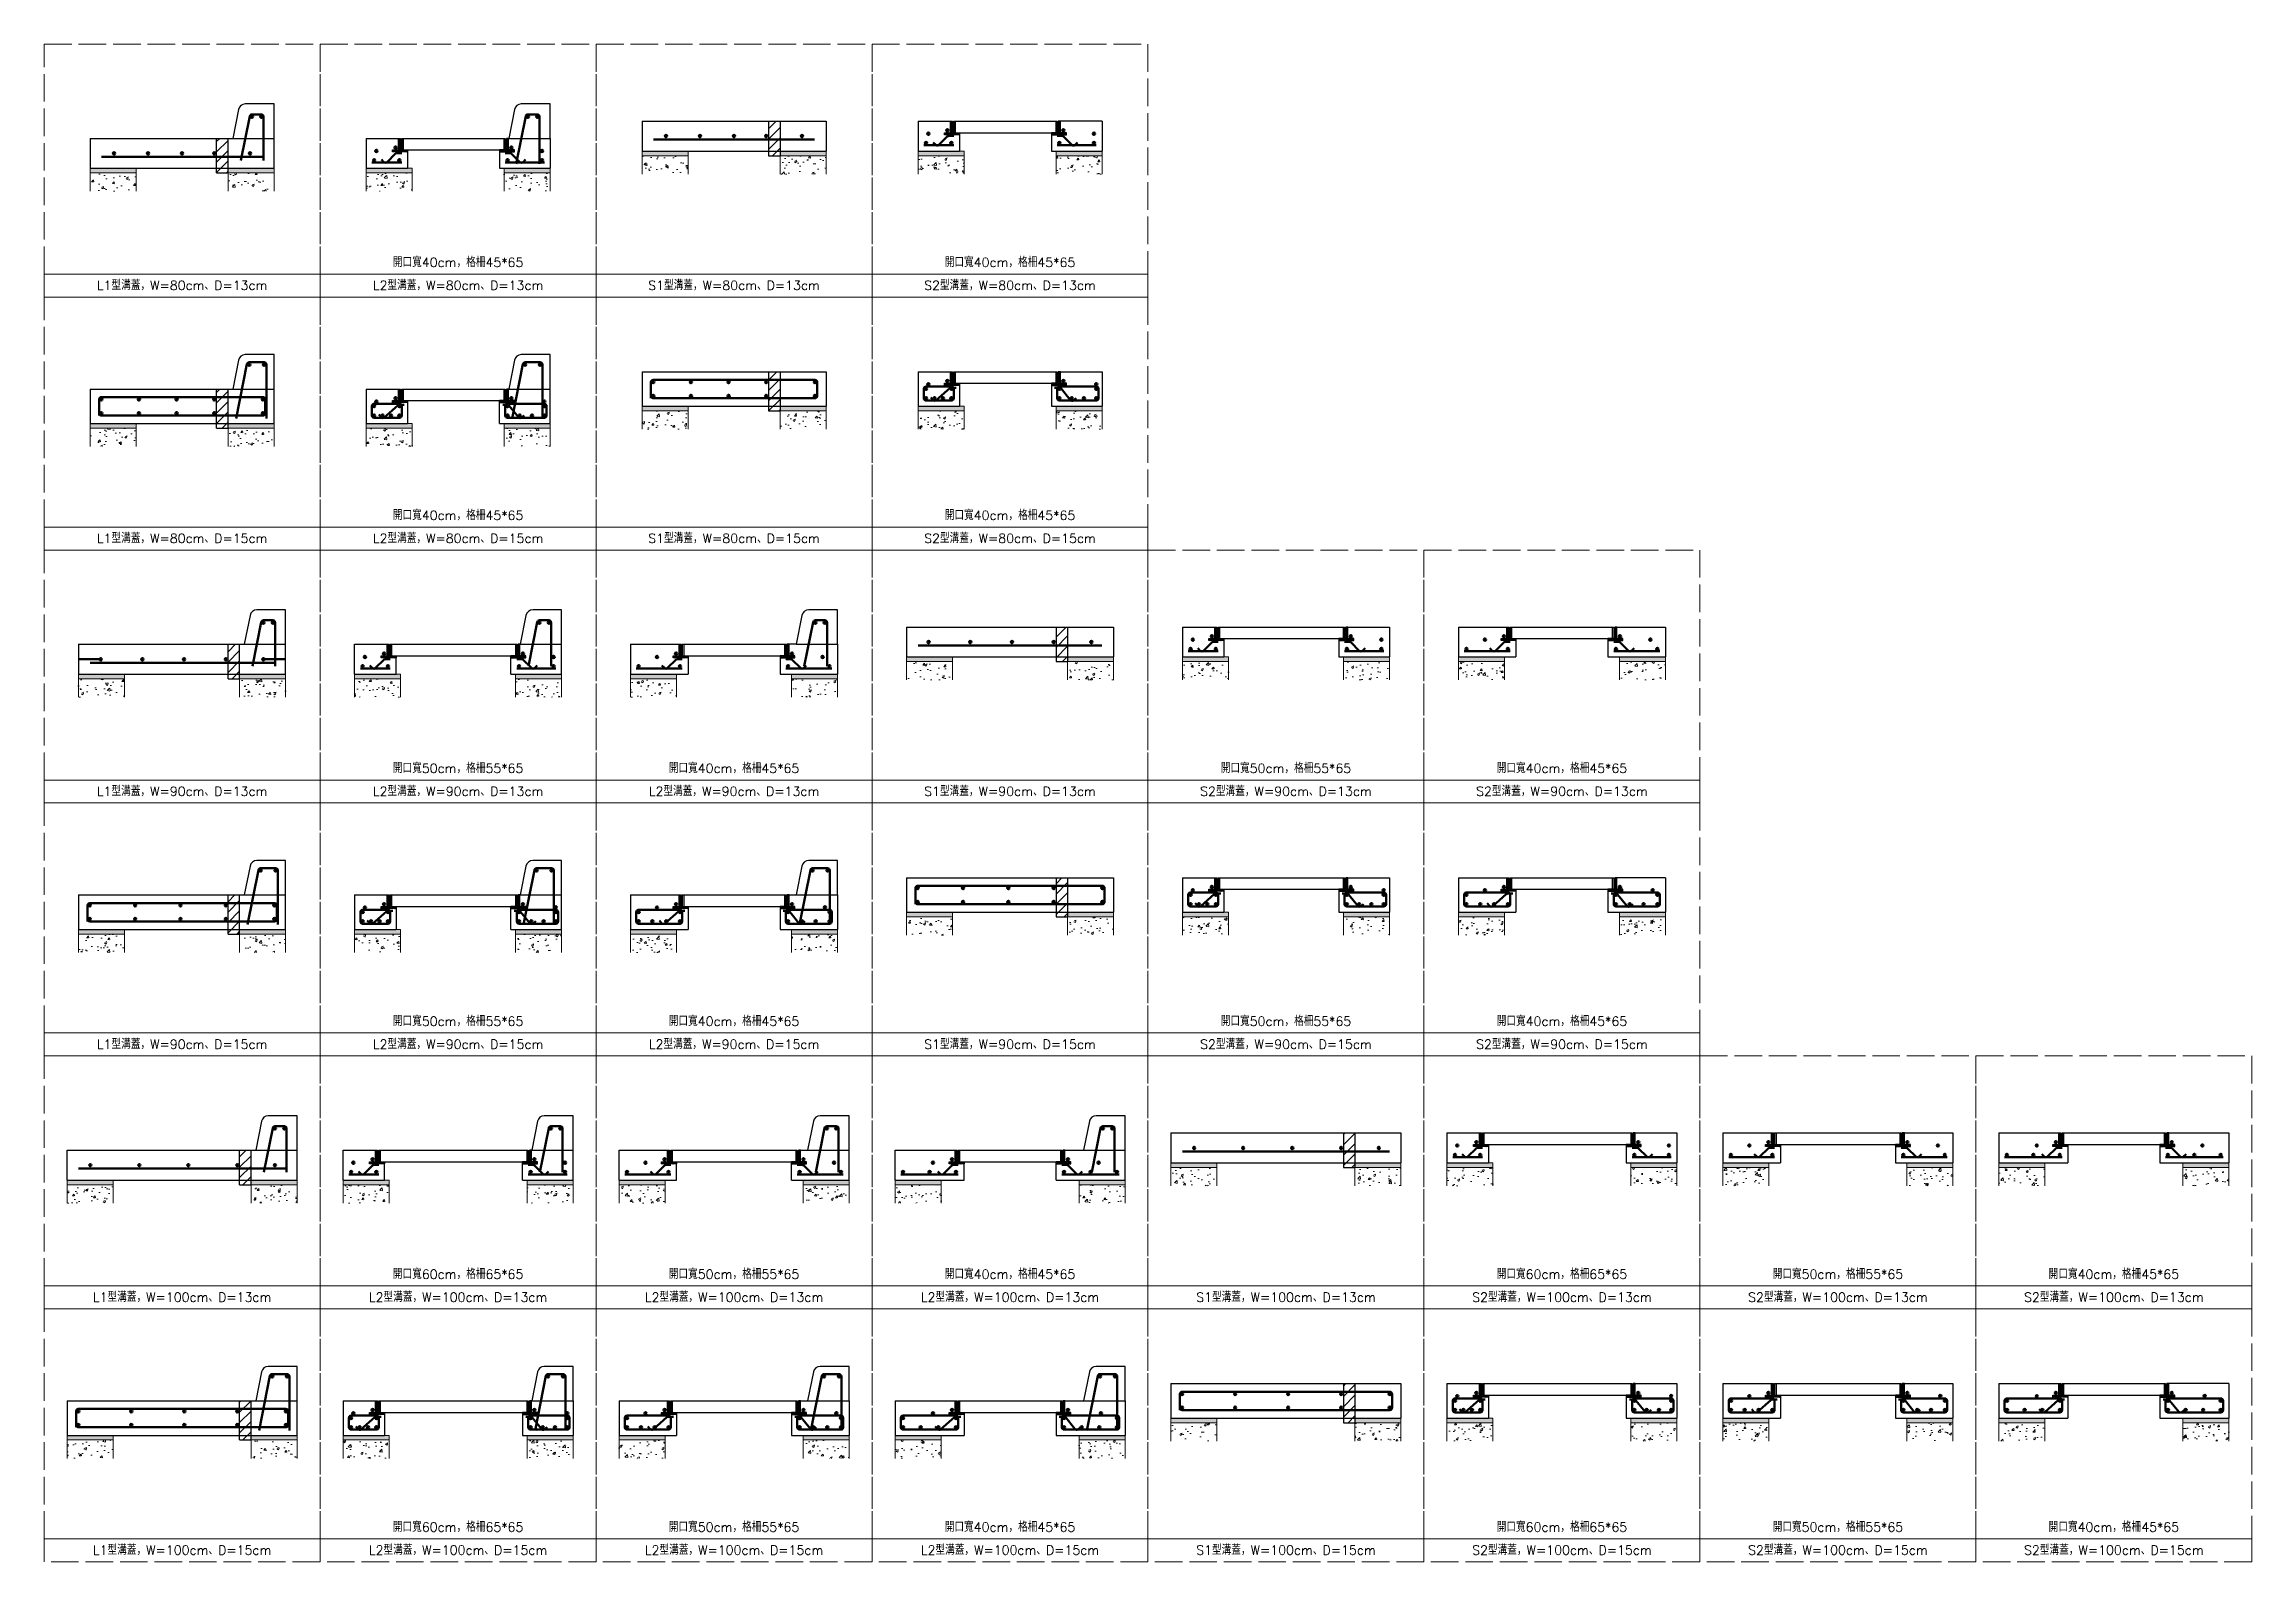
# Model space of a CAD drawing. Extents: x -2931 to 4779, y -2120 to 304.
# Drawn here: x 3425 to 4385, y -1460 to -800 of the extents above; entities that cross this region are included whole.
import ezdxf

# ---------------------------------------------------------------- set-up
doc = ezdxf.new("R2010")
doc.units = 0
doc.header["$MEASUREMENT"] = 0
doc.linetypes.add('ACAD_ISO02W100', pattern=[15, 12, -3])
doc.layers.add('一、4.基本-隱藏', color=9, linetype='ACAD_ISO02W100', lineweight=20, plot=False)
doc.layers.add('三、3.文字-註解文字', color=2, linetype='Continuous')
for name, color, linetype, lineweight in [('二、1.繪圖-既有設施', 8, 'Continuous', 20), ('二、2.繪圖-施作項目', 181, 'Continuous', 30), ('二、5.繪圖-鋼筋', 60, 'Continuous', 50), ('二、6.繪圖-其他施作項目', 35, 'Continuous', 30)]:
    doc.layers.add(name, color=color, linetype=linetype, lineweight=lineweight)
doc.styles.add('Content', font='romans.shx', dxfattribs={"height": 4, "bigfont": 'genie.shx'})
doc.linetypes.add('ZIGZAG', pattern='A,0.00254,-5.08,[131,ltypeshp.shx,S=5.08,R=0,X=-5.08,Y=0],-10.16,[131,ltypeshp.shx,S=5.08,R=180,X=5.08,Y=0],-5.08', length=20.32254)
pattern_1 = [(0, (-224119.11284, -334171.829), (0.635, 0.635), [0.3175, -0.9525]), (90, (-224118.9541, -334171.9878), (-0.635, 0.635), [0.3175, -0.9525])]
pattern_2 = [(50, (-224119.113, -334171.829), (9.10923345, -0.79695428), [0.9525, -10.4775]), (355, (-224119.113, -334171.829), (-1.76217107, 9.55284226), [0.762, -8.3820292]), (100.4514447, (-224118.354, -334171.895), (7.34706235, 8.7558876), [0.80950044, -8.90451223]), (46.1842, (-224119.113, -334169.289), (13.55395204, -2.1021164), [1.42875, -15.71625]), (96.6355576, (-224117.983, -334169.464), (11.8702067, 12.37130623), [1.21425116, -13.3567804]), (351.184151, (-224119.113, -334169.289), (11.8702067, 12.37130623), [1.14299835, -12.5729866]), (21, (-224117.843, -334169.924), (7.58071956, -5.11325991), [0.9525, -10.4775]), (326, (-224117.843, -334169.924), (3.09010142, 9.2093983), [0.762, -8.382]), (71.451445, (-224117.211, -334170.35), (10.67082096, 4.09613844), [0.80950044, -8.90449688]), (37.5, (-224119.113, -334171.829), (0.154430163, 4.227751944), [0, -8.2804, 0, -8.509, 0, -8.41375]), (7.5, (-224119.113, -334171.829), (3.340983126, 5.00902874), [0, -4.8514, 0, -8.0899, 0, -3.20675]), (327.5, (-224121.945, -334171.829), (6.779529758, -0.2864372), [0, -3.175, 0, -9.906, 0, -13.1445]), (317.5, (-224123.215, -334171.829), (7.40645907, 1.27132455), [0, -4.1275, 0, -6.5786, 0, -9.3345])]

msp = doc.modelspace()

# ---------------------------------------------------------------- texts
at = {"layer": '三、3.文字-註解文字', "char_height": 4, "attachment_point": 5, "style": 'Content'}
for s, width, insert in [('開口寬40cm，格柵45*65', 84.48253, (3605.347, -895.464)), ('開口寬40cm，格柵45*65', 84.48253, (3845.347, -895.464)), ('L1型溝蓋，W=80cm、D=13cm', 84.48253, (3485.347, -905.464)), ('L2型溝蓋，W=80cm、D=13cm', 84.48253, (3605.347, -905.464)), ('S1型溝蓋，W=80cm、D=13cm', 84.48253, (3725.347, -905.464)), ('S2型溝蓋，W=80cm、D=13cm', 84.48253, (3845.347, -905.464)), ('開口寬40cm，格柵45*65', 84.48253, (3605.347, -1005.464)), ('開口寬40cm，格柵45*65', 84.48253, (3845.347, -1005.464)), ('L1型溝蓋，W=80cm、D=15cm', 84.48253, (3485.347, -1015.464)), ('L2型溝蓋，W=80cm、D=15cm', 84.48253, (3605.347, -1015.464)), ('S1型溝蓋，W=80cm、D=15cm', 84.48253, (3725.347, -1015.464)), ('S2型溝蓋，W=80cm、D=15cm', 84.48253, (3845.347, -1015.464)), ('開口寬50cm，格柵55*65', 84.48253, (3605.347, -1115.464)), ('開口寬40cm，格柵45*65', 84.48253, (3725.347, -1115.464)), ('開口寬50cm，格柵55*65', 84.48253, (3965.347, -1115.464)), ('開口寬40cm，格柵45*65', 84.48253, (4085.347, -1115.464)), ('L1型溝蓋，W=90cm、D=13cm', 84.48253, (3485.347, -1125.464)), ('L2型溝蓋，W=90cm、D=13cm', 84.48253, (3605.347, -1125.464)), ('L2型溝蓋，W=90cm、D=13cm', 84.48253, (3725.347, -1125.464)), ('S1型溝蓋，W=90cm、D=13cm', 84.48253, (3845.347, -1125.464)), ('S2型溝蓋，W=90cm、D=13cm', 84.48253, (3965.347, -1125.464)), ('S2型溝蓋，W=90cm、D=13cm', 84.48253, (4085.347, -1125.464)), ('開口寬50cm，格柵55*65', 84.48253, (3605.347, -1225.464)), ('開口寬40cm，格柵45*65', 84.48253, (3725.347, -1225.464)), ('開口寬50cm，格柵55*65', 84.48253, (3965.347, -1225.464)), ('開口寬40cm，格柵45*65', 84.48253, (4085.347, -1225.464)), ('L1型溝蓋，W=90cm、D=15cm', 84.48253, (3485.347, -1235.464)), ('L2型溝蓋，W=90cm、D=15cm', 84.48253, (3605.347, -1235.464)), ('L2型溝蓋，W=90cm、D=15cm', 84.48253, (3725.347, -1235.464)), ('S1型溝蓋，W=90cm、D=15cm', 84.48253, (3845.347, -1235.464)), ('S2型溝蓋，W=90cm、D=15cm', 84.48253, (3965.347, -1235.464)), ('S2型溝蓋，W=90cm、D=15cm', 84.48253, (4085.347, -1235.464)), ('開口寬60cm，格柵65*65', 84.48253, (3605.347, -1335.464)), ('開口寬50cm，格柵55*65', 84.48253, (3725.347, -1335.464)), ('開口寬40cm，格柵45*65', 84.48253, (3845.347, -1335.464)), ('開口寬60cm，格柵65*65', 84.48253, (4085.347, -1335.464)), ('開口寬50cm，格柵55*65', 84.48253, (4205.347, -1335.464)), ('開口寬40cm，格柵45*65', 84.48253, (4325.347, -1335.464)), ('L1型溝蓋，W=100cm、D=13cm', 89.81823, (3485.347, -1345.464)), ('L2型溝蓋，W=100cm、D=13cm', 88.21753, (3605.347, -1345.464)), ('L2型溝蓋，W=100cm、D=13cm', 88.21753, (3725.347, -1345.464)), ('L2型溝蓋，W=100cm、D=13cm', 88.21753, (3845.347, -1345.464)), ('S1型溝蓋，W=100cm、D=13cm', 89.81823, (3965.347, -1345.464)), ('S2型溝蓋，W=100cm、D=13cm', 90.3518, (4085.347, -1345.464)), ('S2型溝蓋，W=100cm、D=13cm', 90.3518, (4205.347, -1345.464)), ('S2型溝蓋，W=100cm、D=13cm', 90.3518, (4325.347, -1345.464)), ('開口寬60cm，格柵65*65', 84.48253, (3605.347, -1445.464)), ('開口寬50cm，格柵55*65', 84.48253, (3725.347, -1445.464)), ('開口寬40cm，格柵45*65', 84.48253, (3845.347, -1445.464)), ('開口寬60cm，格柵65*65', 84.48253, (4085.347, -1445.464)), ('開口寬50cm，格柵55*65', 84.48253, (4205.347, -1445.464)), ('開口寬40cm，格柵45*65', 84.48253, (4325.347, -1445.464)), ('L1型溝蓋，W=100cm、D=15cm', 88.22423, (3485.347, -1455.464)), ('L2型溝蓋，W=100cm、D=15cm', 89.82781, (3605.347, -1455.464)), ('L2型溝蓋，W=100cm、D=15cm', 89.82781, (3725.347, -1455.464)), ('L2型溝蓋，W=100cm、D=15cm', 89.82781, (3845.347, -1455.464)), ('S1型溝蓋，W=100cm、D=15cm', 88.22423, (3965.347, -1455.464)), ('S2型溝蓋，W=100cm、D=15cm', 91.43139, (4085.347, -1455.464)), ('S2型溝蓋，W=100cm、D=15cm', 91.43139, (4205.347, -1455.464)), ('S2型溝蓋，W=100cm、D=15cm', 91.43139, (4325.347, -1455.464))]:
    msp.add_mtext_dynamic_manual_height_columns(s, width=width, gutter_width=20, heights=[0], dxfattribs=dict(at, insert=insert))

# ---------------------------------------------------------------- hatches: boundary and pattern name
at = {"layer": '二、1.繪圖-既有設施'}
h = msp.add_hatch(dxfattribs=at)
h.set_pattern_fill('CROSS', color=256, scale=0.1)
h.set_pattern_definition(pattern_1)
h.paths.add_polyline_path([(3705.347, -846.964), (3685.347, -846.964), (3685.347, -848.964), (3705.347, -848.964)])
h.paths.add_polyline_path([(3765.347, -846.964), (3745.347, -846.964), (3745.347, -848.964), (3765.347, -848.964)])
h = msp.add_hatch(dxfattribs=at)
h.set_pattern_fill('AR-CONC', color=256, scale=0.05)
h.set_pattern_definition(pattern_2)
h.paths.add_polyline_path([(3685.347, -856.964), (3705.347, -856.964), (3705.347, -848.964), (3685.347, -848.964)])
h.paths.add_polyline_path([(3745.347, -856.964), (3765.347, -856.964), (3765.347, -848.964), (3745.347, -848.964)])
h = msp.add_hatch(dxfattribs=at)
h.set_pattern_fill('CROSS', color=256, scale=0.1)
h.set_pattern_definition(pattern_1)
h.paths.add_polyline_path([(3825.347, -846.964), (3823.347, -846.964), (3805.347, -846.964), (3805.347, -848.964), (3825.347, -848.964)])
h.paths.add_polyline_path([(3885.347, -846.964), (3865.347, -846.964), (3865.347, -848.964), (3885.347, -848.964)])
h = msp.add_hatch(dxfattribs=at)
h.set_pattern_fill('AR-CONC', color=256, scale=0.05)
h.set_pattern_definition(pattern_2)
h.paths.add_polyline_path([(3805.347, -856.964), (3825.347, -856.964), (3825.347, -848.964), (3805.347, -848.964)])
h.paths.add_polyline_path([(3865.347, -856.964), (3885.347, -856.964), (3885.347, -848.964), (3865.347, -848.964)])
h = msp.add_hatch(dxfattribs=at)
h.set_pattern_fill('CROSS', color=256, scale=0.1)
h.set_pattern_definition(pattern_1)
h.paths.add_polyline_path([(3465.347, -854.464), (3445.347, -854.464), (3445.347, -856.464), (3465.347, -856.464)])
h.paths.add_polyline_path([(3525.347, -854.464), (3505.347, -854.464), (3505.347, -856.464), (3525.347, -856.464)])
h = msp.add_hatch(dxfattribs=at)
h.set_pattern_fill('AR-CONC', color=256, scale=0.05)
h.set_pattern_definition(pattern_2)
h.paths.add_polyline_path([(3505.347, -864.464), (3525.347, -864.464), (3525.347, -856.464), (3505.347, -856.464)])
h.paths.add_polyline_path([(3445.347, -864.464), (3465.347, -864.464), (3465.347, -856.464), (3445.347, -856.464)])
h = msp.add_hatch(dxfattribs=at)
h.set_pattern_fill('CROSS', color=256, scale=0.1)
h.set_pattern_definition(pattern_1)
h.paths.add_polyline_path([(3585.347, -854.464), (3583.347, -854.464), (3565.347, -854.464), (3565.347, -856.464), (3585.347, -856.464)])
h.paths.add_polyline_path([(3645.347, -854.464), (3625.347, -854.464), (3625.347, -856.464), (3645.347, -856.464)])
h = msp.add_hatch(dxfattribs=at)
h.set_pattern_fill('AR-CONC', color=256, scale=0.05)
h.set_pattern_definition(pattern_2)
h.paths.add_polyline_path([(3565.347, -864.464), (3585.347, -864.464), (3585.347, -856.464), (3565.347, -856.464)])
h.paths.add_polyline_path([(3625.347, -864.464), (3645.347, -864.464), (3645.347, -856.464), (3625.347, -856.464)])
h = msp.add_hatch(dxfattribs=at)
h.set_pattern_fill('CROSS', color=256, scale=0.1)
h.set_pattern_definition(pattern_1)
h.paths.add_polyline_path([(3705.347, -957.964), (3685.347, -957.964), (3685.347, -959.964), (3705.347, -959.964)])
h.paths.add_polyline_path([(3765.347, -957.964), (3745.347, -957.964), (3745.347, -959.964), (3765.347, -959.964)])
h = msp.add_hatch(dxfattribs=at)
h.set_pattern_fill('AR-CONC', color=256, scale=0.05)
h.set_pattern_definition(pattern_2)
h.paths.add_polyline_path([(3685.347, -967.964), (3705.347, -967.964), (3705.347, -959.964), (3685.347, -959.964)])
h.paths.add_polyline_path([(3745.347, -967.964), (3765.347, -967.964), (3765.347, -959.964), (3745.347, -959.964)])
h = msp.add_hatch(dxfattribs=at)
h.set_pattern_fill('CROSS', color=256, scale=0.1)
h.set_pattern_definition(pattern_1)
h.paths.add_polyline_path([(3825.347, -957.964), (3823.347, -957.964), (3805.347, -957.964), (3805.347, -959.964), (3825.347, -959.964)])
h.paths.add_polyline_path([(3885.347, -957.964), (3865.347, -957.964), (3865.347, -959.964), (3885.347, -959.964)])
h = msp.add_hatch(dxfattribs=at)
h.set_pattern_fill('AR-CONC', color=256, scale=0.05)
h.set_pattern_definition(pattern_2)
h.paths.add_polyline_path([(3805.347, -967.964), (3825.347, -967.964), (3825.347, -959.964), (3805.347, -959.964)])
h.paths.add_polyline_path([(3865.347, -967.964), (3885.347, -967.964), (3885.347, -959.964), (3865.347, -959.964)])
h = msp.add_hatch(dxfattribs=at)
h.set_pattern_fill('CROSS', color=256, scale=0.1)
h.set_pattern_definition(pattern_1)
h.paths.add_polyline_path([(3465.347, -965.464), (3445.347, -965.464), (3445.347, -967.464), (3465.347, -967.464)])
h.paths.add_polyline_path([(3525.347, -965.464), (3505.347, -965.464), (3505.347, -967.464), (3525.347, -967.464)])
h = msp.add_hatch(dxfattribs=at)
h.set_pattern_fill('AR-CONC', color=256, scale=0.05)
h.set_pattern_definition(pattern_2)
h.paths.add_polyline_path([(3505.347, -975.464), (3525.347, -975.464), (3525.347, -967.464), (3505.347, -967.464)])
h.paths.add_polyline_path([(3445.347, -975.464), (3465.347, -975.464), (3465.347, -967.464), (3445.347, -967.464)])
h = msp.add_hatch(dxfattribs=at)
h.set_pattern_fill('CROSS', color=256, scale=0.1)
h.set_pattern_definition(pattern_1)
h.paths.add_polyline_path([(3585.347, -965.464), (3583.347, -965.464), (3565.347, -965.464), (3565.347, -967.464), (3585.347, -967.464)])
h.paths.add_polyline_path([(3645.347, -965.464), (3625.347, -965.464), (3625.347, -967.464), (3645.347, -967.464)])
h = msp.add_hatch(dxfattribs=at)
h.set_pattern_fill('AR-CONC', color=256, scale=0.05)
h.set_pattern_definition(pattern_2)
h.paths.add_polyline_path([(3565.347, -975.464), (3585.347, -975.464), (3585.347, -967.464), (3565.347, -967.464)])
h.paths.add_polyline_path([(3625.347, -975.464), (3645.347, -975.464), (3645.347, -967.464), (3625.347, -967.464)])
h = msp.add_hatch(dxfattribs=at)
h.set_pattern_fill('CROSS', color=256, scale=0.1)
h.set_pattern_definition(pattern_1)
h.paths.add_polyline_path([(3460.347, -1074.464), (3440.347, -1074.464), (3440.347, -1076.464), (3460.347, -1076.464)])
h.paths.add_polyline_path([(3530.347, -1074.464), (3510.347, -1074.464), (3510.347, -1076.464), (3530.347, -1076.464)])
h = msp.add_hatch(dxfattribs=at)
h.set_pattern_fill('CROSS', color=256, scale=0.1)
h.set_pattern_definition(pattern_1)
h.paths.add_polyline_path([(3580.347, -1074.464), (3578.347, -1074.464), (3560.347, -1074.464), (3560.347, -1076.464), (3580.347, -1076.464)])
h.paths.add_polyline_path([(3650.347, -1074.464), (3630.347, -1074.464), (3630.347, -1076.464), (3650.347, -1076.464)])
h = msp.add_hatch(dxfattribs=at)
h.set_pattern_fill('CROSS', color=256, scale=0.1)
h.set_pattern_definition(pattern_1)
h.paths.add_polyline_path([(3700.347, -1074.464), (3680.347, -1074.464), (3680.347, -1076.464), (3700.347, -1076.464)])
h.paths.add_polyline_path([(3770.347, -1074.464), (3750.347, -1074.464), (3750.347, -1076.464), (3770.347, -1076.464)])
h = msp.add_hatch(dxfattribs=at)
h.set_pattern_fill('CROSS', color=256, scale=0.1)
h.set_pattern_definition(pattern_1)
h.paths.add_polyline_path([(3820.347, -1066.964), (3800.347, -1066.964), (3800.347, -1068.964), (3820.347, -1068.964)])
h.paths.add_polyline_path([(3890.347, -1066.964), (3870.347, -1066.964), (3870.347, -1068.964), (3890.347, -1068.964)])
h = msp.add_hatch(dxfattribs=at)
h.set_pattern_fill('AR-CONC', color=256, scale=0.05)
h.set_pattern_definition(pattern_2)
h.paths.add_polyline_path([(3870.347, -1076.964), (3890.347, -1076.964), (3890.347, -1068.964), (3870.347, -1068.964)])
h.paths.add_polyline_path([(3800.347, -1076.964), (3820.347, -1076.964), (3820.347, -1068.964), (3800.347, -1068.964)])
h = msp.add_hatch(dxfattribs=at)
h.set_pattern_fill('CROSS', color=256, scale=0.1)
h.set_pattern_definition(pattern_1)
h.paths.add_polyline_path([(3940.347, -1066.964), (3938.347, -1066.964), (3920.347, -1066.964), (3920.347, -1068.964), (3940.347, -1068.964)])
h.paths.add_polyline_path([(4010.347, -1066.964), (3990.347, -1066.964), (3990.347, -1068.964), (4010.347, -1068.964)])
h = msp.add_hatch(dxfattribs=at)
h.set_pattern_fill('AR-CONC', color=256, scale=0.05)
h.set_pattern_definition(pattern_2)
h.paths.add_polyline_path([(3990.347, -1076.964), (4010.347, -1076.964), (4010.347, -1068.964), (3990.347, -1068.964)])
h.paths.add_polyline_path([(3920.347, -1076.964), (3940.347, -1076.964), (3940.347, -1068.964), (3920.347, -1068.964)])
h = msp.add_hatch(dxfattribs=at)
h.set_pattern_fill('CROSS', color=256, scale=0.1)
h.set_pattern_definition(pattern_1)
h.paths.add_polyline_path([(4060.347, -1066.964), (4040.347, -1066.964), (4040.347, -1068.964), (4060.347, -1068.964)])
h.paths.add_polyline_path([(4130.347, -1066.964), (4110.347, -1066.964), (4110.347, -1068.964), (4130.347, -1068.964)])
h = msp.add_hatch(dxfattribs=at)
h.set_pattern_fill('AR-CONC', color=256, scale=0.05)
h.set_pattern_definition(pattern_2)
h.paths.add_polyline_path([(4110.347, -1076.964), (4130.347, -1076.964), (4130.347, -1068.964), (4110.347, -1068.964)])
h.paths.add_polyline_path([(4040.347, -1076.964), (4060.347, -1076.964), (4060.347, -1068.964), (4040.347, -1068.964)])
h = msp.add_hatch(dxfattribs=at)
h.set_pattern_fill('AR-CONC', color=256, scale=0.05)
h.set_pattern_definition(pattern_2)
h.paths.add_polyline_path([(3510.347, -1084.464), (3530.347, -1084.464), (3530.347, -1076.464), (3510.347, -1076.464)])
h.paths.add_polyline_path([(3440.347, -1084.464), (3460.347, -1084.464), (3460.347, -1076.464), (3440.347, -1076.464)])
h = msp.add_hatch(dxfattribs=at)
h.set_pattern_fill('AR-CONC', color=256, scale=0.05)
h.set_pattern_definition(pattern_2)
h.paths.add_polyline_path([(3630.347, -1084.464), (3650.347, -1084.464), (3650.347, -1076.464), (3630.347, -1076.464)])
h.paths.add_polyline_path([(3560.347, -1084.464), (3580.347, -1084.464), (3580.347, -1076.464), (3560.347, -1076.464)])
h = msp.add_hatch(dxfattribs=at)
h.set_pattern_fill('AR-CONC', color=256, scale=0.05)
h.set_pattern_definition(pattern_2)
h.paths.add_polyline_path([(3750.347, -1084.464), (3770.347, -1084.464), (3770.347, -1076.464), (3750.347, -1076.464)])
h.paths.add_polyline_path([(3680.347, -1084.464), (3700.347, -1084.464), (3700.347, -1076.464), (3680.347, -1076.464)])
h = msp.add_hatch(dxfattribs=at)
h.set_pattern_fill('CROSS', color=256, scale=0.1)
h.set_pattern_definition(pattern_1)
h.paths.add_polyline_path([(3890.347, -1177.964), (3870.347, -1177.964), (3870.347, -1179.964), (3890.347, -1179.964)])
h.paths.add_polyline_path([(3820.347, -1177.964), (3800.347, -1177.964), (3800.347, -1179.964), (3820.347, -1179.964)])
h = msp.add_hatch(dxfattribs=at)
h.set_pattern_fill('AR-CONC', color=256, scale=0.05)
h.set_pattern_definition(pattern_2)
h.paths.add_polyline_path([(3870.347, -1187.964), (3890.347, -1187.964), (3890.347, -1179.964), (3870.347, -1179.964)])
h.paths.add_polyline_path([(3800.347, -1187.964), (3820.347, -1187.964), (3820.347, -1179.964), (3800.347, -1179.964)])
h = msp.add_hatch(dxfattribs=at)
h.set_pattern_fill('CROSS', color=256, scale=0.1)
h.set_pattern_definition(pattern_1)
h.paths.add_polyline_path([(4010.347, -1177.964), (3990.347, -1177.964), (3990.347, -1179.964), (4010.347, -1179.964)])
h.paths.add_polyline_path([(3940.347, -1177.964), (3938.347, -1177.964), (3920.347, -1177.964), (3920.347, -1179.964), (3940.347, -1179.964)])
h = msp.add_hatch(dxfattribs=at)
h.set_pattern_fill('AR-CONC', color=256, scale=0.05)
h.set_pattern_definition(pattern_2)
h.paths.add_polyline_path([(3990.347, -1187.964), (4010.347, -1187.964), (4010.347, -1179.964), (3990.347, -1179.964)])
h.paths.add_polyline_path([(3920.347, -1187.964), (3940.347, -1187.964), (3940.347, -1179.964), (3920.347, -1179.964)])
h = msp.add_hatch(dxfattribs=at)
h.set_pattern_fill('CROSS', color=256, scale=0.1)
h.set_pattern_definition(pattern_1)
h.paths.add_polyline_path([(4060.347, -1177.964), (4040.347, -1177.964), (4040.347, -1179.964), (4060.347, -1179.964)])
h.paths.add_polyline_path([(4130.347, -1177.964), (4110.347, -1177.964), (4110.347, -1179.964), (4130.347, -1179.964)])
h = msp.add_hatch(dxfattribs=at)
h.set_pattern_fill('AR-CONC', color=256, scale=0.05)
h.set_pattern_definition(pattern_2)
h.paths.add_polyline_path([(4110.347, -1187.964), (4130.347, -1187.964), (4130.347, -1179.964), (4110.347, -1179.964)])
h.paths.add_polyline_path([(4040.347, -1187.964), (4060.347, -1187.964), (4060.347, -1179.964), (4040.347, -1179.964)])
h = msp.add_hatch(dxfattribs=at)
h.set_pattern_fill('CROSS', color=256, scale=0.1)
h.set_pattern_definition(pattern_1)
h.paths.add_polyline_path([(3530.347, -1185.464), (3510.347, -1185.464), (3510.347, -1187.464), (3530.347, -1187.464)])
h.paths.add_polyline_path([(3460.347, -1185.464), (3440.347, -1185.464), (3440.347, -1187.464), (3460.347, -1187.464)])
h = msp.add_hatch(dxfattribs=at)
h.set_pattern_fill('AR-CONC', color=256, scale=0.05)
h.set_pattern_definition(pattern_2)
h.paths.add_polyline_path([(3510.347, -1195.464), (3530.347, -1195.464), (3530.347, -1187.464), (3510.347, -1187.464)])
h.paths.add_polyline_path([(3440.347, -1195.464), (3460.347, -1195.464), (3460.347, -1187.464), (3440.347, -1187.464)])
h = msp.add_hatch(dxfattribs=at)
h.set_pattern_fill('CROSS', color=256, scale=0.1)
h.set_pattern_definition(pattern_1)
h.paths.add_polyline_path([(3650.347, -1185.464), (3630.347, -1185.464), (3630.347, -1187.464), (3650.347, -1187.464)])
h.paths.add_polyline_path([(3580.347, -1185.464), (3578.347, -1185.464), (3560.347, -1185.464), (3560.347, -1187.464), (3580.347, -1187.464)])
h = msp.add_hatch(dxfattribs=at)
h.set_pattern_fill('AR-CONC', color=256, scale=0.05)
h.set_pattern_definition(pattern_2)
h.paths.add_polyline_path([(3630.347, -1195.464), (3650.347, -1195.464), (3650.347, -1187.464), (3630.347, -1187.464)])
h.paths.add_polyline_path([(3560.347, -1195.464), (3580.347, -1195.464), (3580.347, -1187.464), (3560.347, -1187.464)])
h = msp.add_hatch(dxfattribs=at)
h.set_pattern_fill('CROSS', color=256, scale=0.1)
h.set_pattern_definition(pattern_1)
h.paths.add_polyline_path([(3770.347, -1185.464), (3750.347, -1185.464), (3750.347, -1187.464), (3770.347, -1187.464)])
h.paths.add_polyline_path([(3700.347, -1185.464), (3680.347, -1185.464), (3680.347, -1187.464), (3700.347, -1187.464)])
h = msp.add_hatch(dxfattribs=at)
h.set_pattern_fill('AR-CONC', color=256, scale=0.05)
h.set_pattern_definition(pattern_2)
h.paths.add_polyline_path([(3750.347, -1195.464), (3770.347, -1195.464), (3770.347, -1187.464), (3750.347, -1187.464)])
h.paths.add_polyline_path([(3680.347, -1195.464), (3700.347, -1195.464), (3700.347, -1187.464), (3680.347, -1187.464)])
h = msp.add_hatch(dxfattribs=at)
h.set_pattern_fill('CROSS', color=256, scale=0.1)
h.set_pattern_definition(pattern_1)
h.paths.add_polyline_path([(3455.347, -1294.464), (3435.347, -1294.464), (3435.347, -1296.464), (3455.347, -1296.464)])
h.paths.add_polyline_path([(3535.347, -1294.464), (3515.347, -1294.464), (3515.347, -1296.464), (3535.347, -1296.464)])
h = msp.add_hatch(dxfattribs=at)
h.set_pattern_fill('CROSS', color=256, scale=0.1)
h.set_pattern_definition(pattern_1)
h.paths.add_polyline_path([(3575.347, -1294.464), (3573.347, -1294.464), (3555.347, -1294.464), (3555.347, -1296.464), (3575.347, -1296.464)])
h.paths.add_polyline_path([(3655.347, -1294.464), (3635.347, -1294.464), (3635.347, -1296.464), (3655.347, -1296.464)])
h = msp.add_hatch(dxfattribs=at)
h.set_pattern_fill('CROSS', color=256, scale=0.1)
h.set_pattern_definition(pattern_1)
h.paths.add_polyline_path([(3695.347, -1294.464), (3675.347, -1294.464), (3675.347, -1296.464), (3695.347, -1296.464)])
h.paths.add_polyline_path([(3775.347, -1294.464), (3755.347, -1294.464), (3755.347, -1296.464), (3775.347, -1296.464)])
h = msp.add_hatch(dxfattribs=at)
h.set_pattern_fill('CROSS', color=256, scale=0.1)
h.set_pattern_definition(pattern_1)
h.paths.add_polyline_path([(3815.347, -1294.464), (3795.347, -1294.464), (3795.347, -1296.464), (3815.347, -1296.464)])
h.paths.add_polyline_path([(3895.347, -1294.464), (3875.347, -1294.464), (3875.347, -1296.464), (3895.347, -1296.464)])
h = msp.add_hatch(dxfattribs=at)
h.set_pattern_fill('CROSS', color=256, scale=0.1)
h.set_pattern_definition(pattern_1)
h.paths.add_polyline_path([(3935.347, -1286.964), (3915.347, -1286.964), (3915.347, -1288.964), (3935.347, -1288.964)])
h.paths.add_polyline_path([(4015.347, -1286.964), (3995.347, -1286.964), (3995.347, -1288.964), (4015.347, -1288.964)])
h = msp.add_hatch(dxfattribs=at)
h.set_pattern_fill('AR-CONC', color=256, scale=0.05)
h.set_pattern_definition(pattern_2)
h.paths.add_polyline_path([(3995.347, -1296.964), (4015.347, -1296.964), (4015.347, -1288.964), (3995.347, -1288.964)])
h.paths.add_polyline_path([(3915.347, -1296.964), (3935.347, -1296.964), (3935.347, -1288.964), (3915.347, -1288.964)])
h = msp.add_hatch(dxfattribs=at)
h.set_pattern_fill('CROSS', color=256, scale=0.1)
h.set_pattern_definition(pattern_1)
h.paths.add_polyline_path([(4055.347, -1286.964), (4053.347, -1286.964), (4035.347, -1286.964), (4035.347, -1288.964), (4055.347, -1288.964)])
h.paths.add_polyline_path([(4135.347, -1286.964), (4115.347, -1286.964), (4115.347, -1288.964), (4135.347, -1288.964)])
h = msp.add_hatch(dxfattribs=at)
h.set_pattern_fill('AR-CONC', color=256, scale=0.05)
h.set_pattern_definition(pattern_2)
h.paths.add_polyline_path([(4115.347, -1296.964), (4135.347, -1296.964), (4135.347, -1288.964), (4115.347, -1288.964)])
h.paths.add_polyline_path([(4035.347, -1296.964), (4055.347, -1296.964), (4055.347, -1288.964), (4035.347, -1288.964)])
h = msp.add_hatch(dxfattribs=at)
h.set_pattern_fill('CROSS', color=256, scale=0.1)
h.set_pattern_definition(pattern_1)
h.paths.add_polyline_path([(4175.347, -1286.964), (4155.347, -1286.964), (4155.347, -1288.964), (4175.347, -1288.964)])
h.paths.add_polyline_path([(4255.347, -1286.964), (4235.347, -1286.964), (4235.347, -1288.964), (4255.347, -1288.964)])
h = msp.add_hatch(dxfattribs=at)
h.set_pattern_fill('AR-CONC', color=256, scale=0.05)
h.set_pattern_definition(pattern_2)
h.paths.add_polyline_path([(4235.347, -1296.964), (4255.347, -1296.964), (4255.347, -1288.964), (4235.347, -1288.964)])
h.paths.add_polyline_path([(4155.347, -1296.964), (4175.347, -1296.964), (4175.347, -1288.964), (4155.347, -1288.964)])
h = msp.add_hatch(dxfattribs=at)
h.set_pattern_fill('CROSS', color=256, scale=0.1)
h.set_pattern_definition(pattern_1)
h.paths.add_polyline_path([(4295.347, -1286.964), (4275.347, -1286.964), (4275.347, -1288.964), (4295.347, -1288.964)])
h.paths.add_polyline_path([(4375.347, -1286.964), (4355.347, -1286.964), (4355.347, -1288.964), (4375.347, -1288.964)])
h = msp.add_hatch(dxfattribs=at)
h.set_pattern_fill('AR-CONC', color=256, scale=0.05)
h.set_pattern_definition(pattern_2)
h.paths.add_polyline_path([(4355.347, -1296.964), (4375.347, -1296.964), (4375.347, -1288.964), (4355.347, -1288.964)])
h.paths.add_polyline_path([(4275.347, -1296.964), (4295.347, -1296.964), (4295.347, -1288.964), (4275.347, -1288.964)])
h = msp.add_hatch(dxfattribs=at)
h.set_pattern_fill('AR-CONC', color=256, scale=0.05)
h.set_pattern_definition(pattern_2)
h.paths.add_polyline_path([(3515.347, -1304.464), (3535.347, -1304.464), (3535.347, -1296.464), (3515.347, -1296.464)])
h.paths.add_polyline_path([(3435.347, -1304.464), (3455.347, -1304.464), (3455.347, -1296.464), (3435.347, -1296.464)])
h = msp.add_hatch(dxfattribs=at)
h.set_pattern_fill('AR-CONC', color=256, scale=0.05)
h.set_pattern_definition(pattern_2)
h.paths.add_polyline_path([(3635.347, -1304.464), (3655.347, -1304.464), (3655.347, -1296.464), (3635.347, -1296.464)])
h.paths.add_polyline_path([(3555.347, -1304.464), (3575.347, -1304.464), (3575.347, -1296.464), (3555.347, -1296.464)])
h = msp.add_hatch(dxfattribs=at)
h.set_pattern_fill('AR-CONC', color=256, scale=0.05)
h.set_pattern_definition(pattern_2)
h.paths.add_polyline_path([(3755.347, -1304.464), (3775.347, -1304.464), (3775.347, -1296.464), (3755.347, -1296.464)])
h.paths.add_polyline_path([(3675.347, -1304.464), (3695.347, -1304.464), (3695.347, -1296.464), (3675.347, -1296.464)])
h = msp.add_hatch(dxfattribs=at)
h.set_pattern_fill('AR-CONC', color=256, scale=0.05)
h.set_pattern_definition(pattern_2)
h.paths.add_polyline_path([(3875.347, -1304.464), (3895.347, -1304.464), (3895.347, -1296.464), (3875.347, -1296.464)])
h.paths.add_polyline_path([(3795.347, -1304.464), (3815.347, -1304.464), (3815.347, -1296.464), (3795.347, -1296.464)])
h = msp.add_hatch(dxfattribs=at)
h.set_pattern_fill('CROSS', color=256, scale=0.1)
h.set_pattern_definition(pattern_1)
h.paths.add_polyline_path([(4015.347, -1397.964), (3995.347, -1397.964), (3995.347, -1399.964), (4015.347, -1399.964)])
h.paths.add_polyline_path([(3935.347, -1397.964), (3915.347, -1397.964), (3915.347, -1399.964), (3935.347, -1399.964)])
h = msp.add_hatch(dxfattribs=at)
h.set_pattern_fill('AR-CONC', color=256, scale=0.05)
h.set_pattern_definition(pattern_2)
h.paths.add_polyline_path([(3995.347, -1407.964), (4015.347, -1407.964), (4015.347, -1399.964), (3995.347, -1399.964)])
h.paths.add_polyline_path([(3915.347, -1407.964), (3935.347, -1407.964), (3935.347, -1399.964), (3915.347, -1399.964)])
h = msp.add_hatch(dxfattribs=at)
h.set_pattern_fill('CROSS', color=256, scale=0.1)
h.set_pattern_definition(pattern_1)
h.paths.add_polyline_path([(4135.347, -1397.964), (4115.347, -1397.964), (4115.347, -1399.964), (4135.347, -1399.964)])
h.paths.add_polyline_path([(4055.347, -1397.964), (4053.347, -1397.964), (4035.347, -1397.964), (4035.347, -1399.964), (4055.347, -1399.964)])
h = msp.add_hatch(dxfattribs=at)
h.set_pattern_fill('AR-CONC', color=256, scale=0.05)
h.set_pattern_definition(pattern_2)
h.paths.add_polyline_path([(4115.347, -1407.964), (4135.347, -1407.964), (4135.347, -1399.964), (4115.347, -1399.964)])
h.paths.add_polyline_path([(4035.347, -1407.964), (4055.347, -1407.964), (4055.347, -1399.964), (4035.347, -1399.964)])
h = msp.add_hatch(dxfattribs=at)
h.set_pattern_fill('CROSS', color=256, scale=0.1)
h.set_pattern_definition(pattern_1)
h.paths.add_polyline_path([(4255.347, -1397.964), (4235.347, -1397.964), (4235.347, -1399.964), (4255.347, -1399.964)])
h.paths.add_polyline_path([(4175.347, -1397.964), (4155.347, -1397.964), (4155.347, -1399.964), (4175.347, -1399.964)])
h = msp.add_hatch(dxfattribs=at)
h.set_pattern_fill('AR-CONC', color=256, scale=0.05)
h.set_pattern_definition(pattern_2)
h.paths.add_polyline_path([(4235.347, -1407.964), (4255.347, -1407.964), (4255.347, -1399.964), (4235.347, -1399.964)])
h.paths.add_polyline_path([(4155.347, -1407.964), (4175.347, -1407.964), (4175.347, -1399.964), (4155.347, -1399.964)])
h = msp.add_hatch(dxfattribs=at)
h.set_pattern_fill('CROSS', color=256, scale=0.1)
h.set_pattern_definition(pattern_1)
h.paths.add_polyline_path([(4375.347, -1397.964), (4355.347, -1397.964), (4355.347, -1399.964), (4375.347, -1399.964)])
h.paths.add_polyline_path([(4295.347, -1397.964), (4275.347, -1397.964), (4275.347, -1399.964), (4295.347, -1399.964)])
h = msp.add_hatch(dxfattribs=at)
h.set_pattern_fill('AR-CONC', color=256, scale=0.05)
h.set_pattern_definition(pattern_2)
h.paths.add_polyline_path([(4275.347, -1407.964), (4295.347, -1407.964), (4295.347, -1399.964), (4275.347, -1399.964)])
h.paths.add_polyline_path([(4355.347, -1407.964), (4375.347, -1407.964), (4375.347, -1399.964), (4355.347, -1399.964)])
h = msp.add_hatch(dxfattribs=at)
h.set_pattern_fill('CROSS', color=256, scale=0.1)
h.set_pattern_definition(pattern_1)
h.paths.add_polyline_path([(3535.347, -1405.464), (3515.347, -1405.464), (3515.347, -1407.464), (3535.347, -1407.464)])
h.paths.add_polyline_path([(3455.347, -1405.464), (3435.347, -1405.464), (3435.347, -1407.464), (3455.347, -1407.464)])
h = msp.add_hatch(dxfattribs=at)
h.set_pattern_fill('AR-CONC', color=256, scale=0.05)
h.set_pattern_definition(pattern_2)
h.paths.add_polyline_path([(3515.347, -1415.464), (3535.347, -1415.464), (3535.347, -1407.464), (3515.347, -1407.464)])
h.paths.add_polyline_path([(3435.347, -1415.464), (3455.347, -1415.464), (3455.347, -1407.464), (3435.347, -1407.464)])
h = msp.add_hatch(dxfattribs=at)
h.set_pattern_fill('CROSS', color=256, scale=0.1)
h.set_pattern_definition(pattern_1)
h.paths.add_polyline_path([(3655.347, -1405.464), (3635.347, -1405.464), (3635.347, -1407.464), (3655.347, -1407.464)])
h.paths.add_polyline_path([(3575.347, -1405.464), (3573.347, -1405.464), (3555.347, -1405.464), (3555.347, -1407.464), (3575.347, -1407.464)])
h = msp.add_hatch(dxfattribs=at)
h.set_pattern_fill('AR-CONC', color=256, scale=0.05)
h.set_pattern_definition(pattern_2)
h.paths.add_polyline_path([(3635.347, -1415.464), (3655.347, -1415.464), (3655.347, -1407.464), (3635.347, -1407.464)])
h.paths.add_polyline_path([(3555.347, -1415.464), (3575.347, -1415.464), (3575.347, -1407.464), (3555.347, -1407.464)])
h = msp.add_hatch(dxfattribs=at)
h.set_pattern_fill('CROSS', color=256, scale=0.1)
h.set_pattern_definition(pattern_1)
h.paths.add_polyline_path([(3775.347, -1405.464), (3755.347, -1405.464), (3755.347, -1407.464), (3775.347, -1407.464)])
h.paths.add_polyline_path([(3695.347, -1405.464), (3675.347, -1405.464), (3675.347, -1407.464), (3695.347, -1407.464)])
h = msp.add_hatch(dxfattribs=at)
h.set_pattern_fill('AR-CONC', color=256, scale=0.05)
h.set_pattern_definition(pattern_2)
h.paths.add_polyline_path([(3755.347, -1415.464), (3775.347, -1415.464), (3775.347, -1407.464), (3755.347, -1407.464)])
h.paths.add_polyline_path([(3675.347, -1415.464), (3695.347, -1415.464), (3695.347, -1407.464), (3675.347, -1407.464)])
h = msp.add_hatch(dxfattribs=at)
h.set_pattern_fill('CROSS', color=256, scale=0.1)
h.set_pattern_definition(pattern_1)
h.paths.add_polyline_path([(3895.347, -1405.464), (3875.347, -1405.464), (3875.347, -1407.464), (3895.347, -1407.464)])
h.paths.add_polyline_path([(3815.347, -1405.464), (3795.347, -1405.464), (3795.347, -1407.464), (3815.347, -1407.464)])
h = msp.add_hatch(dxfattribs=at)
h.set_pattern_fill('AR-CONC', color=256, scale=0.05)
h.set_pattern_definition(pattern_2)
h.paths.add_polyline_path([(3875.347, -1415.464), (3895.347, -1415.464), (3895.347, -1407.464), (3875.347, -1407.464)])
h.paths.add_polyline_path([(3795.347, -1415.464), (3815.347, -1415.464), (3815.347, -1407.464), (3795.347, -1407.464)])
at = {"layer": '二、5.繪圖-鋼筋'}
h = msp.add_hatch(color=256, dxfattribs=at)
h.dxf.hatch_style = 1
h.paths.add_polyline_path([(3516.217, -832.014, 1), (3515.217, -832.014, 1)])
h = msp.add_hatch(color=256, dxfattribs=at)
h.dxf.hatch_style = 1
h.paths.add_polyline_path([(3520.297, -832.014, 1), (3519.297, -832.014, 1)])
h = msp.add_hatch(color=256, dxfattribs=at)
h.dxf.hatch_style = 1
h.paths.add_polyline_path([(3636.217, -832.014, 1), (3635.217, -832.014, 1)])
h = msp.add_hatch(color=256, dxfattribs=at)
h.dxf.hatch_style = 1
h.paths.add_polyline_path([(3640.297, -832.014, 1), (3639.297, -832.014, 1)])
h = msp.add_hatch(color=256, dxfattribs=at)
h.dxf.hatch_style = 1
h.paths.add_polyline_path([(3696.247, -840.464, 1), (3695.247, -840.464, 1)])
h = msp.add_hatch(color=256, dxfattribs=at)
h.dxf.hatch_style = 1
h.paths.add_polyline_path([(3711.037, -840.464, 1), (3710.037, -840.464, 1)])
h = msp.add_hatch(color=256, dxfattribs=at)
h.dxf.hatch_style = 1
h.paths.add_polyline_path([(3725.822, -840.464, 1), (3724.822, -840.464, 1)])
h = msp.add_hatch(color=256, dxfattribs=at)
h.dxf.hatch_style = 1
h.paths.add_polyline_path([(3739.847, -840.464, 1), (3738.847, -840.464, 1)])
h = msp.add_hatch(color=256, dxfattribs=at)
h.dxf.hatch_style = 1
h.paths.add_polyline_path([(3755.397, -840.464, 1), (3754.397, -840.464, 1)])
h = msp.add_hatch(color=256, dxfattribs=at)
h.dxf.hatch_style = 1
h.paths.add_polyline_path([(3809.347, -843.464, 1), (3808.347, -843.464, 1)])
h = msp.add_hatch(color=256, dxfattribs=at)
h.dxf.hatch_style = 1
h.paths.add_polyline_path([(3810.347, -839.414, 1), (3809.347, -839.414, 1)])
h = msp.add_hatch(color=256, dxfattribs=at)
h.dxf.hatch_style = 1
h.paths.add_polyline_path([(3818.647, -837.964, 1), (3817.647, -837.964, 1)])
h = msp.add_hatch(color=256, dxfattribs=at)
h.dxf.hatch_style = 1
h.paths.add_polyline_path([(3820.347, -843.464, 1), (3819.347, -843.464, 1)])
h = msp.add_hatch(color=256, dxfattribs=at)
h.dxf.hatch_style = 1
h.paths.add_polyline_path([(3867.347, -843.464, 1), (3866.347, -843.464, 1)])
h = msp.add_hatch(color=256, dxfattribs=at)
h.dxf.hatch_style = 1
h.paths.add_polyline_path([(3869.047, -837.964, 1), (3868.047, -837.964, 1)])
h = msp.add_hatch(color=256, dxfattribs=at)
h.dxf.hatch_style = 1
h.paths.add_polyline_path([(3882.347, -839.414, 1), (3881.347, -839.414, 1)])
h = msp.add_hatch(color=256, dxfattribs=at)
h.dxf.hatch_style = 1
h.paths.add_polyline_path([(3882.347, -843.464, 1), (3881.347, -843.464, 1)])
h = msp.add_hatch(color=256, dxfattribs=at)
h.dxf.hatch_style = 1
h.paths.add_polyline_path([(3456.247, -847.964, 1), (3455.247, -847.964, 1)])
h = msp.add_hatch(color=256, dxfattribs=at)
h.dxf.hatch_style = 1
h.paths.add_polyline_path([(3471.037, -847.964, 1), (3470.037, -847.964, 1)])
h = msp.add_hatch(color=256, dxfattribs=at)
h.dxf.hatch_style = 1
h.paths.add_polyline_path([(3485.822, -847.964, 1), (3484.822, -847.964, 1)])
h = msp.add_hatch(color=256, dxfattribs=at)
h.dxf.hatch_style = 1
h.paths.add_polyline_path([(3499.847, -847.964, 1), (3498.847, -847.964, 1)])
h = msp.add_hatch(color=256, dxfattribs=at)
h.dxf.hatch_style = 1
h.paths.add_polyline_path([(3515.397, -847.964, 1), (3514.397, -847.964, 1)])
h = msp.add_hatch(color=256, dxfattribs=at)
h.dxf.hatch_style = 1
h.paths.add_polyline_path([(3569.347, -850.964, 1), (3568.347, -850.964, 1)])
h = msp.add_hatch(color=256, dxfattribs=at)
h.dxf.hatch_style = 1
h.paths.add_polyline_path([(3570.347, -846.914, 1), (3569.347, -846.914, 1)])
h = msp.add_hatch(color=256, dxfattribs=at)
h.dxf.hatch_style = 1
h.paths.add_polyline_path([(3578.647, -845.464, 1), (3577.647, -845.464, 1)])
h = msp.add_hatch(color=256, dxfattribs=at)
h.dxf.hatch_style = 1
h.paths.add_polyline_path([(3580.347, -850.964, 1), (3579.347, -850.964, 1)])
h = msp.add_hatch(color=256, dxfattribs=at)
h.dxf.hatch_style = 1
h.paths.add_polyline_path([(3627.347, -850.964, 1), (3626.347, -850.964, 1)])
h = msp.add_hatch(color=256, dxfattribs=at)
h.dxf.hatch_style = 1
h.paths.add_polyline_path([(3629.047, -845.464, 1), (3628.047, -845.464, 1)])
h = msp.add_hatch(color=256, dxfattribs=at)
h.dxf.hatch_style = 1
h.paths.add_polyline_path([(3642.347, -846.914, 1), (3641.347, -846.914, 1)])
h = msp.add_hatch(color=256, dxfattribs=at)
h.dxf.hatch_style = 1
h.paths.add_polyline_path([(3642.347, -850.964, 1), (3641.347, -850.964, 1)])
h = msp.add_hatch(color=256, dxfattribs=at)
h.dxf.hatch_style = 1
h.paths.add_polyline_path([(3515.017, -939.814, 1), (3514.017, -939.814, 1)])
h = msp.add_hatch(color=256, dxfattribs=at)
h.dxf.hatch_style = 1
h.paths.add_polyline_path([(3521.497, -939.814, 1), (3520.497, -939.814, 1)])
h = msp.add_hatch(color=256, dxfattribs=at)
h.dxf.hatch_style = 1
h.paths.add_polyline_path([(3635.017, -939.814, 1), (3634.017, -939.814, 1)])
h = msp.add_hatch(color=256, dxfattribs=at)
h.dxf.hatch_style = 1
h.paths.add_polyline_path([(3641.497, -939.814, 1), (3640.497, -939.814, 1)])
h = msp.add_hatch(color=256, dxfattribs=at)
h.dxf.hatch_style = 1
h.paths.add_polyline_path([(3690.697, -947.464, 1), (3689.697, -947.464, 1)])
h = msp.add_hatch(color=256, dxfattribs=at)
h.dxf.hatch_style = 1
h.paths.add_polyline_path([(3707.077, -947.464, 1), (3706.077, -947.464, 1)])
h = msp.add_hatch(color=256, dxfattribs=at)
h.dxf.hatch_style = 1
h.paths.add_polyline_path([(3723.457, -947.464, 1), (3722.457, -947.464, 1)])
h = msp.add_hatch(color=256, dxfattribs=at)
h.dxf.hatch_style = 1
h.paths.add_polyline_path([(3739.847, -947.464, 1), (3738.847, -947.464, 1)])
h = msp.add_hatch(color=256, dxfattribs=at)
h.dxf.hatch_style = 1
h.paths.add_polyline_path([(3760.997, -947.464, 1), (3759.997, -947.464, 1)])
h = msp.add_hatch(color=256, dxfattribs=at)
h.dxf.hatch_style = 1
h.paths.add_polyline_path([(3809.347, -950.364, 1), (3808.347, -950.364, 1)])
h = msp.add_hatch(color=256, dxfattribs=at)
h.dxf.hatch_style = 1
h.paths.add_polyline_path([(3810.347, -948.414, 1), (3809.347, -948.414, 1)])
h = msp.add_hatch(color=256, dxfattribs=at)
h.dxf.hatch_style = 1
h.paths.add_polyline_path([(3818.647, -946.964, 1), (3817.647, -946.964, 1)])
h = msp.add_hatch(color=256, dxfattribs=at)
h.dxf.hatch_style = 1
h.paths.add_polyline_path([(3820.347, -950.364, 1), (3819.347, -950.364, 1)])
h = msp.add_hatch(color=256, dxfattribs=at)
h.dxf.hatch_style = 1
h.paths.add_polyline_path([(3867.347, -950.364, 1), (3866.347, -950.364, 1)])
h = msp.add_hatch(color=256, dxfattribs=at)
h.dxf.hatch_style = 1
h.paths.add_polyline_path([(3869.047, -946.964, 1), (3868.047, -946.964, 1)])
h = msp.add_hatch(color=256, dxfattribs=at)
h.dxf.hatch_style = 1
h.paths.add_polyline_path([(3883.347, -948.364, 1), (3882.347, -948.364, 1)])
h = msp.add_hatch(color=256, dxfattribs=at)
h.dxf.hatch_style = 1
h.paths.add_polyline_path([(3883.347, -950.364, 1), (3882.347, -950.364, 1)])
h = msp.add_hatch(color=256, dxfattribs=at)
h.dxf.hatch_style = 1
h.paths.add_polyline_path([(3450.697, -954.964, 1), (3449.697, -954.964, 1)])
h = msp.add_hatch(color=256, dxfattribs=at)
h.dxf.hatch_style = 1
h.paths.add_polyline_path([(3467.077, -954.964, 1), (3466.077, -954.964, 1)])
h = msp.add_hatch(color=256, dxfattribs=at)
h.dxf.hatch_style = 1
h.paths.add_polyline_path([(3483.457, -954.964, 1), (3482.457, -954.964, 1)])
h = msp.add_hatch(color=256, dxfattribs=at)
h.dxf.hatch_style = 1
h.paths.add_polyline_path([(3499.847, -954.964, 1), (3498.847, -954.964, 1)])
h = msp.add_hatch(color=256, dxfattribs=at)
h.dxf.hatch_style = 1
h.paths.add_polyline_path([(3520.997, -954.964, 1), (3519.997, -954.964, 1)])
h = msp.add_hatch(color=256, dxfattribs=at)
h.dxf.hatch_style = 1
h.paths.add_polyline_path([(3569.347, -957.864, 1), (3568.347, -957.864, 1)])
h = msp.add_hatch(color=256, dxfattribs=at)
h.dxf.hatch_style = 1
h.paths.add_polyline_path([(3570.347, -955.914, 1), (3569.347, -955.914, 1)])
h = msp.add_hatch(color=256, dxfattribs=at)
h.dxf.hatch_style = 1
h.paths.add_polyline_path([(3578.647, -954.464, 1), (3577.647, -954.464, 1)])
h = msp.add_hatch(color=256, dxfattribs=at)
h.dxf.hatch_style = 1
h.paths.add_polyline_path([(3580.347, -957.864, 1), (3579.347, -957.864, 1)])
h = msp.add_hatch(color=256, dxfattribs=at)
h.dxf.hatch_style = 1
h.paths.add_polyline_path([(3627.347, -957.864, 1), (3626.347, -957.864, 1)])
h = msp.add_hatch(color=256, dxfattribs=at)
h.dxf.hatch_style = 1
h.paths.add_polyline_path([(3629.047, -954.464, 1), (3628.047, -954.464, 1)])
h = msp.add_hatch(color=256, dxfattribs=at)
h.dxf.hatch_style = 1
h.paths.add_polyline_path([(3643.347, -955.864, 1), (3642.347, -955.864, 1)])
h = msp.add_hatch(color=256, dxfattribs=at)
h.dxf.hatch_style = 1
h.paths.add_polyline_path([(3643.347, -957.864, 1), (3642.347, -957.864, 1)])
h = msp.add_hatch(color=256, dxfattribs=at)
h.dxf.hatch_style = 1
h.paths.add_polyline_path([(3690.697, -953.464, 1), (3689.697, -953.464, 1)])
h = msp.add_hatch(color=256, dxfattribs=at)
h.dxf.hatch_style = 1
h.paths.add_polyline_path([(3707.077, -953.464, 1), (3706.077, -953.464, 1)])
h = msp.add_hatch(color=256, dxfattribs=at)
h.dxf.hatch_style = 1
h.paths.add_polyline_path([(3723.457, -953.464, 1), (3722.457, -953.464, 1)])
h = msp.add_hatch(color=256, dxfattribs=at)
h.dxf.hatch_style = 1
h.paths.add_polyline_path([(3739.847, -953.464, 1), (3738.847, -953.464, 1)])
h = msp.add_hatch(color=256, dxfattribs=at)
h.dxf.hatch_style = 1
h.paths.add_polyline_path([(3760.997, -953.464, 1), (3759.997, -953.464, 1)])
h = msp.add_hatch(color=256, dxfattribs=at)
h.dxf.hatch_style = 1
h.paths.add_polyline_path([(3809.347, -954.464, 1), (3808.347, -954.464, 1)])
h = msp.add_hatch(color=256, dxfattribs=at)
h.dxf.hatch_style = 1
h.paths.add_polyline_path([(3813.017, -954.464, 1), (3812.017, -954.464, 1)])
h = msp.add_hatch(color=256, dxfattribs=at)
h.dxf.hatch_style = 1
h.paths.add_polyline_path([(3816.687, -954.464, 1), (3815.687, -954.464, 1)])
h = msp.add_hatch(color=256, dxfattribs=at)
h.dxf.hatch_style = 1
h.paths.add_polyline_path([(3820.347, -954.464, 1), (3819.347, -954.464, 1)])
h = msp.add_hatch(color=256, dxfattribs=at)
h.dxf.hatch_style = 1
h.paths.add_polyline_path([(3867.347, -954.464, 1), (3866.347, -954.464, 1)])
h = msp.add_hatch(color=256, dxfattribs=at)
h.dxf.hatch_style = 1
h.paths.add_polyline_path([(3872.677, -954.464, 1), (3871.677, -954.464, 1)])
h = msp.add_hatch(color=256, dxfattribs=at)
h.dxf.hatch_style = 1
h.paths.add_polyline_path([(3878.007, -954.464, 1), (3877.007, -954.464, 1)])
h = msp.add_hatch(color=256, dxfattribs=at)
h.dxf.hatch_style = 1
h.paths.add_polyline_path([(3883.347, -954.464, 1), (3882.347, -954.464, 1)])
h = msp.add_hatch(color=256, dxfattribs=at)
h.dxf.hatch_style = 1
h.paths.add_polyline_path([(3450.697, -960.964, 1), (3449.697, -960.964, 1)])
h = msp.add_hatch(color=256, dxfattribs=at)
h.dxf.hatch_style = 1
h.paths.add_polyline_path([(3467.077, -960.964, 1), (3466.077, -960.964, 1)])
h = msp.add_hatch(color=256, dxfattribs=at)
h.dxf.hatch_style = 1
h.paths.add_polyline_path([(3483.457, -960.964, 1), (3482.457, -960.964, 1)])
h = msp.add_hatch(color=256, dxfattribs=at)
h.dxf.hatch_style = 1
h.paths.add_polyline_path([(3499.847, -960.964, 1), (3498.847, -960.964, 1)])
h = msp.add_hatch(color=256, dxfattribs=at)
h.dxf.hatch_style = 1
h.paths.add_polyline_path([(3520.997, -960.964, 1), (3519.997, -960.964, 1)])
h = msp.add_hatch(color=256, dxfattribs=at)
h.dxf.hatch_style = 1
h.paths.add_polyline_path([(3569.347, -961.964, 1), (3568.347, -961.964, 1)])
h = msp.add_hatch(color=256, dxfattribs=at)
h.dxf.hatch_style = 1
h.paths.add_polyline_path([(3573.017, -961.964, 1), (3572.017, -961.964, 1)])
h = msp.add_hatch(color=256, dxfattribs=at)
h.dxf.hatch_style = 1
h.paths.add_polyline_path([(3576.687, -961.964, 1), (3575.687, -961.964, 1)])
h = msp.add_hatch(color=256, dxfattribs=at)
h.dxf.hatch_style = 1
h.paths.add_polyline_path([(3580.347, -961.964, 1), (3579.347, -961.964, 1)])
h = msp.add_hatch(color=256, dxfattribs=at)
h.dxf.hatch_style = 1
h.paths.add_polyline_path([(3627.347, -961.964, 1), (3626.347, -961.964, 1)])
h = msp.add_hatch(color=256, dxfattribs=at)
h.dxf.hatch_style = 1
h.paths.add_polyline_path([(3632.677, -961.964, 1), (3631.677, -961.964, 1)])
h = msp.add_hatch(color=256, dxfattribs=at)
h.dxf.hatch_style = 1
h.paths.add_polyline_path([(3638.007, -961.964, 1), (3637.007, -961.964, 1)])
h = msp.add_hatch(color=256, dxfattribs=at)
h.dxf.hatch_style = 1
h.paths.add_polyline_path([(3643.347, -961.964, 1), (3642.347, -961.964, 1)])
h = msp.add_hatch(color=256, dxfattribs=at)
h.dxf.hatch_style = 1
h.paths.add_polyline_path([(3521.217, -1052.014, 1), (3520.217, -1052.014, 1)])
h = msp.add_hatch(color=256, dxfattribs=at)
h.dxf.hatch_style = 1
h.paths.add_polyline_path([(3525.297, -1052.014, 1), (3524.297, -1052.014, 1)])
h = msp.add_hatch(color=256, dxfattribs=at)
h.dxf.hatch_style = 1
h.paths.add_polyline_path([(3641.217, -1052.014, 1), (3640.217, -1052.014, 1)])
h = msp.add_hatch(color=256, dxfattribs=at)
h.dxf.hatch_style = 1
h.paths.add_polyline_path([(3645.297, -1052.014, 1), (3644.297, -1052.014, 1)])
h = msp.add_hatch(color=256, dxfattribs=at)
h.dxf.hatch_style = 1
h.paths.add_polyline_path([(3761.217, -1052.014, 1), (3760.217, -1052.014, 1)])
h = msp.add_hatch(color=256, dxfattribs=at)
h.dxf.hatch_style = 1
h.paths.add_polyline_path([(3765.297, -1052.014, 1), (3764.297, -1052.014, 1)])
h = msp.add_hatch(color=256, dxfattribs=at)
h.dxf.hatch_style = 1
h.paths.add_polyline_path([(3573.647, -1065.464, 1), (3572.647, -1065.464, 1)])
h = msp.add_hatch(color=256, dxfattribs=at)
h.dxf.hatch_style = 1
h.paths.add_polyline_path([(3634.047, -1065.464, 1), (3633.047, -1065.464, 1)])
h = msp.add_hatch(color=256, dxfattribs=at)
h.dxf.hatch_style = 1
h.paths.add_polyline_path([(3700.647, -1065.464, 1), (3699.647, -1065.464, 1)])
h = msp.add_hatch(color=256, dxfattribs=at)
h.dxf.hatch_style = 1
h.paths.add_polyline_path([(3751.047, -1065.464, 1), (3750.047, -1065.464, 1)])
h = msp.add_hatch(color=256, dxfattribs=at)
h.dxf.hatch_style = 1
h.paths.add_polyline_path([(3810.427, -1060.464, 1), (3809.427, -1060.464, 1)])
h = msp.add_hatch(color=256, dxfattribs=at)
h.dxf.hatch_style = 1
h.paths.add_polyline_path([(3828.567, -1060.464, 1), (3827.567, -1060.464, 1)])
h = msp.add_hatch(color=256, dxfattribs=at)
h.dxf.hatch_style = 1
h.paths.add_polyline_path([(3846.707, -1060.464, 1), (3845.707, -1060.464, 1)])
h = msp.add_hatch(color=256, dxfattribs=at)
h.dxf.hatch_style = 1
h.paths.add_polyline_path([(3864.847, -1060.464, 1), (3863.847, -1060.464, 1)])
h = msp.add_hatch(color=256, dxfattribs=at)
h.dxf.hatch_style = 1
h.paths.add_polyline_path([(3881.217, -1060.464, 1), (3880.217, -1060.464, 1)])
h = msp.add_hatch(color=256, dxfattribs=at)
h.dxf.hatch_style = 1
h.paths.add_polyline_path([(3924.347, -1063.464, 1), (3923.347, -1063.464, 1)])
h = msp.add_hatch(color=256, dxfattribs=at)
h.dxf.hatch_style = 1
h.paths.add_polyline_path([(3925.347, -1059.414, 1), (3924.347, -1059.414, 1)])
h = msp.add_hatch(color=256, dxfattribs=at)
h.dxf.hatch_style = 1
h.paths.add_polyline_path([(3933.647, -1057.964, 1), (3932.647, -1057.964, 1)])
h = msp.add_hatch(color=256, dxfattribs=at)
h.dxf.hatch_style = 1
h.paths.add_polyline_path([(3935.347, -1063.464, 1), (3934.347, -1063.464, 1)])
h = msp.add_hatch(color=256, dxfattribs=at)
h.dxf.hatch_style = 1
h.paths.add_polyline_path([(3992.347, -1063.464, 1), (3991.347, -1063.464, 1)])
h = msp.add_hatch(color=256, dxfattribs=at)
h.dxf.hatch_style = 1
h.paths.add_polyline_path([(3994.047, -1057.964, 1), (3993.047, -1057.964, 1)])
h = msp.add_hatch(color=256, dxfattribs=at)
h.dxf.hatch_style = 1
h.paths.add_polyline_path([(4007.347, -1059.414, 1), (4006.347, -1059.414, 1)])
h = msp.add_hatch(color=256, dxfattribs=at)
h.dxf.hatch_style = 1
h.paths.add_polyline_path([(4007.347, -1063.464, 1), (4006.347, -1063.464, 1)])
h = msp.add_hatch(color=256, dxfattribs=at)
h.dxf.hatch_style = 1
h.paths.add_polyline_path([(4044.347, -1063.464, 1), (4043.347, -1063.464, 1)])
h = msp.add_hatch(color=256, dxfattribs=at)
h.dxf.hatch_style = 1
h.paths.add_polyline_path([(4052.347, -1059.414, 1), (4051.347, -1059.414, 1)])
h = msp.add_hatch(color=256, dxfattribs=at)
h.dxf.hatch_style = 1
h.paths.add_polyline_path([(4060.647, -1057.964, 1), (4059.647, -1057.964, 1)])
h = msp.add_hatch(color=256, dxfattribs=at)
h.dxf.hatch_style = 1
h.paths.add_polyline_path([(4062.347, -1063.464, 1), (4061.347, -1063.464, 1)])
h = msp.add_hatch(color=256, dxfattribs=at)
h.dxf.hatch_style = 1
h.paths.add_polyline_path([(4109.347, -1063.464, 1), (4108.347, -1063.464, 1)])
h = msp.add_hatch(color=256, dxfattribs=at)
h.dxf.hatch_style = 1
h.paths.add_polyline_path([(4111.047, -1057.964, 1), (4110.047, -1057.964, 1)])
h = msp.add_hatch(color=256, dxfattribs=at)
h.dxf.hatch_style = 1
h.paths.add_polyline_path([(4124.347, -1059.414, 1), (4123.347, -1059.414, 1)])
h = msp.add_hatch(color=256, dxfattribs=at)
h.dxf.hatch_style = 1
h.paths.add_polyline_path([(4127.347, -1063.464, 1), (4126.347, -1063.464, 1)])
h = msp.add_hatch(color=256, dxfattribs=at)
h.dxf.hatch_style = 1
h.paths.add_polyline_path([(3450.427, -1067.964, 1), (3449.427, -1067.964, 1)])
h = msp.add_hatch(color=256, dxfattribs=at)
h.dxf.hatch_style = 1
h.paths.add_polyline_path([(3468.567, -1067.964, 1), (3467.567, -1067.964, 1)])
h = msp.add_hatch(color=256, dxfattribs=at)
h.dxf.hatch_style = 1
h.paths.add_polyline_path([(3486.707, -1067.964, 1), (3485.707, -1067.964, 1)])
h = msp.add_hatch(color=256, dxfattribs=at)
h.dxf.hatch_style = 1
h.paths.add_polyline_path([(3504.847, -1067.964, 1), (3503.847, -1067.964, 1)])
h = msp.add_hatch(color=256, dxfattribs=at)
h.dxf.hatch_style = 1
h.paths.add_polyline_path([(3521.217, -1067.964, 1), (3520.217, -1067.964, 1)])
h = msp.add_hatch(color=256, dxfattribs=at)
h.dxf.hatch_style = 1
h.paths.add_polyline_path([(3564.347, -1070.964, 1), (3563.347, -1070.964, 1)])
h = msp.add_hatch(color=256, dxfattribs=at)
h.dxf.hatch_style = 1
h.paths.add_polyline_path([(3565.347, -1066.914, 1), (3564.347, -1066.914, 1)])
h = msp.add_hatch(color=256, dxfattribs=at)
h.dxf.hatch_style = 1
h.paths.add_polyline_path([(3575.347, -1070.964, 1), (3574.347, -1070.964, 1)])
h = msp.add_hatch(color=256, dxfattribs=at)
h.dxf.hatch_style = 1
h.paths.add_polyline_path([(3632.347, -1070.964, 1), (3631.347, -1070.964, 1)])
h = msp.add_hatch(color=256, dxfattribs=at)
h.dxf.hatch_style = 1
h.paths.add_polyline_path([(3647.347, -1066.914, 1), (3646.347, -1066.914, 1)])
h = msp.add_hatch(color=256, dxfattribs=at)
h.dxf.hatch_style = 1
h.paths.add_polyline_path([(3647.347, -1070.964, 1), (3646.347, -1070.964, 1)])
h = msp.add_hatch(color=256, dxfattribs=at)
h.dxf.hatch_style = 1
h.paths.add_polyline_path([(3684.347, -1070.964, 1), (3683.347, -1070.964, 1)])
h = msp.add_hatch(color=256, dxfattribs=at)
h.dxf.hatch_style = 1
h.paths.add_polyline_path([(3692.347, -1066.914, 1), (3691.347, -1066.914, 1)])
h = msp.add_hatch(color=256, dxfattribs=at)
h.dxf.hatch_style = 1
h.paths.add_polyline_path([(3702.347, -1070.964, 1), (3701.347, -1070.964, 1)])
h = msp.add_hatch(color=256, dxfattribs=at)
h.dxf.hatch_style = 1
h.paths.add_polyline_path([(3749.347, -1070.964, 1), (3748.347, -1070.964, 1)])
h = msp.add_hatch(color=256, dxfattribs=at)
h.dxf.hatch_style = 1
h.paths.add_polyline_path([(3764.347, -1066.914, 1), (3763.347, -1066.914, 1)])
h = msp.add_hatch(color=256, dxfattribs=at)
h.dxf.hatch_style = 1
h.paths.add_polyline_path([(3767.347, -1070.964, 1), (3766.347, -1070.964, 1)])
h = msp.add_hatch(color=256, dxfattribs=at)
h.dxf.hatch_style = 1
h.paths.add_polyline_path([(3520.017, -1159.814, 1), (3519.017, -1159.814, 1)])
h = msp.add_hatch(color=256, dxfattribs=at)
h.dxf.hatch_style = 1
h.paths.add_polyline_path([(3526.497, -1159.814, 1), (3525.497, -1159.814, 1)])
h = msp.add_hatch(color=256, dxfattribs=at)
h.dxf.hatch_style = 1
h.paths.add_polyline_path([(3640.017, -1159.814, 1), (3639.017, -1159.814, 1)])
h = msp.add_hatch(color=256, dxfattribs=at)
h.dxf.hatch_style = 1
h.paths.add_polyline_path([(3646.497, -1159.814, 1), (3645.497, -1159.814, 1)])
h = msp.add_hatch(color=256, dxfattribs=at)
h.dxf.hatch_style = 1
h.paths.add_polyline_path([(3760.017, -1159.814, 1), (3759.017, -1159.814, 1)])
h = msp.add_hatch(color=256, dxfattribs=at)
h.dxf.hatch_style = 1
h.paths.add_polyline_path([(3766.497, -1159.814, 1), (3765.497, -1159.814, 1)])
h = msp.add_hatch(color=256, dxfattribs=at)
h.dxf.hatch_style = 1
h.paths.add_polyline_path([(3805.697, -1167.464, 1), (3804.697, -1167.464, 1)])
h = msp.add_hatch(color=256, dxfattribs=at)
h.dxf.hatch_style = 1
h.paths.add_polyline_path([(3825.417, -1167.464, 1), (3824.417, -1167.464, 1)])
h = msp.add_hatch(color=256, dxfattribs=at)
h.dxf.hatch_style = 1
h.paths.add_polyline_path([(3845.137, -1167.464, 1), (3844.137, -1167.464, 1)])
h = msp.add_hatch(color=256, dxfattribs=at)
h.dxf.hatch_style = 1
h.paths.add_polyline_path([(3864.847, -1167.464, 1), (3863.847, -1167.464, 1)])
h = msp.add_hatch(color=256, dxfattribs=at)
h.dxf.hatch_style = 1
h.paths.add_polyline_path([(3885.997, -1167.464, 1), (3884.997, -1167.464, 1)])
h = msp.add_hatch(color=256, dxfattribs=at)
h.dxf.hatch_style = 1
h.paths.add_polyline_path([(3924.347, -1170.364, 1), (3923.347, -1170.364, 1)])
h = msp.add_hatch(color=256, dxfattribs=at)
h.dxf.hatch_style = 1
h.paths.add_polyline_path([(3925.347, -1168.414, 1), (3924.347, -1168.414, 1)])
h = msp.add_hatch(color=256, dxfattribs=at)
h.dxf.hatch_style = 1
h.paths.add_polyline_path([(3933.647, -1166.964, 1), (3932.647, -1166.964, 1)])
h = msp.add_hatch(color=256, dxfattribs=at)
h.dxf.hatch_style = 1
h.paths.add_polyline_path([(3935.347, -1170.364, 1), (3934.347, -1170.364, 1)])
h = msp.add_hatch(color=256, dxfattribs=at)
h.dxf.hatch_style = 1
h.paths.add_polyline_path([(3992.347, -1170.364, 1), (3991.347, -1170.364, 1)])
h = msp.add_hatch(color=256, dxfattribs=at)
h.dxf.hatch_style = 1
h.paths.add_polyline_path([(3994.047, -1166.964, 1), (3993.047, -1166.964, 1)])
h = msp.add_hatch(color=256, dxfattribs=at)
h.dxf.hatch_style = 1
h.paths.add_polyline_path([(4008.347, -1168.364, 1), (4007.347, -1168.364, 1)])
h = msp.add_hatch(color=256, dxfattribs=at)
h.dxf.hatch_style = 1
h.paths.add_polyline_path([(4008.347, -1170.364, 1), (4007.347, -1170.364, 1)])
h = msp.add_hatch(color=256, dxfattribs=at)
h.dxf.hatch_style = 1
h.paths.add_polyline_path([(4044.347, -1170.364, 1), (4043.347, -1170.364, 1)])
h = msp.add_hatch(color=256, dxfattribs=at)
h.dxf.hatch_style = 1
h.paths.add_polyline_path([(4052.347, -1168.414, 1), (4051.347, -1168.414, 1)])
h = msp.add_hatch(color=256, dxfattribs=at)
h.dxf.hatch_style = 1
h.paths.add_polyline_path([(4060.647, -1166.964, 1), (4059.647, -1166.964, 1)])
h = msp.add_hatch(color=256, dxfattribs=at)
h.dxf.hatch_style = 1
h.paths.add_polyline_path([(4109.347, -1170.364, 1), (4108.347, -1170.364, 1)])
h = msp.add_hatch(color=256, dxfattribs=at)
h.dxf.hatch_style = 1
h.paths.add_polyline_path([(4111.047, -1166.964, 1), (4110.047, -1166.964, 1)])
h = msp.add_hatch(color=256, dxfattribs=at)
h.dxf.hatch_style = 1
h.paths.add_polyline_path([(4125.347, -1168.364, 1), (4124.347, -1168.364, 1)])
h = msp.add_hatch(color=256, dxfattribs=at)
h.dxf.hatch_style = 1
h.paths.add_polyline_path([(4127.347, -1170.364, 1), (4126.347, -1170.364, 1)])
h = msp.add_hatch(color=256, dxfattribs=at)
h.dxf.hatch_style = 1
h.paths.add_polyline_path([(3445.697, -1174.964, 1), (3444.697, -1174.964, 1)])
h = msp.add_hatch(color=256, dxfattribs=at)
h.dxf.hatch_style = 1
h.paths.add_polyline_path([(3445.697, -1180.964, 1), (3444.697, -1180.964, 1)])
h = msp.add_hatch(color=256, dxfattribs=at)
h.dxf.hatch_style = 1
h.paths.add_polyline_path([(3465.417, -1174.964, 1), (3464.417, -1174.964, 1)])
h = msp.add_hatch(color=256, dxfattribs=at)
h.dxf.hatch_style = 1
h.paths.add_polyline_path([(3465.417, -1180.964, 1), (3464.417, -1180.964, 1)])
h = msp.add_hatch(color=256, dxfattribs=at)
h.dxf.hatch_style = 1
h.paths.add_polyline_path([(3485.137, -1174.964, 1), (3484.137, -1174.964, 1)])
h = msp.add_hatch(color=256, dxfattribs=at)
h.dxf.hatch_style = 1
h.paths.add_polyline_path([(3485.137, -1180.964, 1), (3484.137, -1180.964, 1)])
h = msp.add_hatch(color=256, dxfattribs=at)
h.dxf.hatch_style = 1
h.paths.add_polyline_path([(3504.847, -1174.964, 1), (3503.847, -1174.964, 1)])
h = msp.add_hatch(color=256, dxfattribs=at)
h.dxf.hatch_style = 1
h.paths.add_polyline_path([(3504.847, -1180.964, 1), (3503.847, -1180.964, 1)])
h = msp.add_hatch(color=256, dxfattribs=at)
h.dxf.hatch_style = 1
h.paths.add_polyline_path([(3525.997, -1174.964, 1), (3524.997, -1174.964, 1)])
h = msp.add_hatch(color=256, dxfattribs=at)
h.dxf.hatch_style = 1
h.paths.add_polyline_path([(3525.997, -1180.964, 1), (3524.997, -1180.964, 1)])
h = msp.add_hatch(color=256, dxfattribs=at)
h.dxf.hatch_style = 1
h.paths.add_polyline_path([(3564.347, -1177.864, 1), (3563.347, -1177.864, 1)])
h = msp.add_hatch(color=256, dxfattribs=at)
h.dxf.hatch_style = 1
h.paths.add_polyline_path([(3565.347, -1175.914, 1), (3564.347, -1175.914, 1)])
h = msp.add_hatch(color=256, dxfattribs=at)
h.dxf.hatch_style = 1
h.paths.add_polyline_path([(3573.647, -1174.464, 1), (3572.647, -1174.464, 1)])
h = msp.add_hatch(color=256, dxfattribs=at)
h.dxf.hatch_style = 1
h.paths.add_polyline_path([(3575.347, -1177.864, 1), (3574.347, -1177.864, 1)])
h = msp.add_hatch(color=256, dxfattribs=at)
h.dxf.hatch_style = 1
h.paths.add_polyline_path([(3632.347, -1177.864, 1), (3631.347, -1177.864, 1)])
h = msp.add_hatch(color=256, dxfattribs=at)
h.dxf.hatch_style = 1
h.paths.add_polyline_path([(3634.047, -1174.464, 1), (3633.047, -1174.464, 1)])
h = msp.add_hatch(color=256, dxfattribs=at)
h.dxf.hatch_style = 1
h.paths.add_polyline_path([(3648.347, -1175.864, 1), (3647.347, -1175.864, 1)])
h = msp.add_hatch(color=256, dxfattribs=at)
h.dxf.hatch_style = 1
h.paths.add_polyline_path([(3648.347, -1177.864, 1), (3647.347, -1177.864, 1)])
h = msp.add_hatch(color=256, dxfattribs=at)
h.dxf.hatch_style = 1
h.paths.add_polyline_path([(3684.347, -1177.864, 1), (3683.347, -1177.864, 1)])
h = msp.add_hatch(color=256, dxfattribs=at)
h.dxf.hatch_style = 1
h.paths.add_polyline_path([(3692.347, -1175.914, 1), (3691.347, -1175.914, 1)])
h = msp.add_hatch(color=256, dxfattribs=at)
h.dxf.hatch_style = 1
h.paths.add_polyline_path([(3700.647, -1174.464, 1), (3699.647, -1174.464, 1)])
h = msp.add_hatch(color=256, dxfattribs=at)
h.dxf.hatch_style = 1
h.paths.add_polyline_path([(3702.347, -1177.864, 1), (3701.347, -1177.864, 1)])
h = msp.add_hatch(color=256, dxfattribs=at)
h.dxf.hatch_style = 1
h.paths.add_polyline_path([(3749.347, -1177.864, 1), (3748.347, -1177.864, 1)])
h = msp.add_hatch(color=256, dxfattribs=at)
h.dxf.hatch_style = 1
h.paths.add_polyline_path([(3751.047, -1174.464, 1), (3750.047, -1174.464, 1)])
h = msp.add_hatch(color=256, dxfattribs=at)
h.dxf.hatch_style = 1
h.paths.add_polyline_path([(3765.347, -1175.864, 1), (3764.347, -1175.864, 1)])
h = msp.add_hatch(color=256, dxfattribs=at)
h.dxf.hatch_style = 1
h.paths.add_polyline_path([(3767.347, -1177.864, 1), (3766.347, -1177.864, 1)])
h = msp.add_hatch(color=256, dxfattribs=at)
h.dxf.hatch_style = 1
h.paths.add_polyline_path([(3805.697, -1173.464, 1), (3804.697, -1173.464, 1)])
h = msp.add_hatch(color=256, dxfattribs=at)
h.dxf.hatch_style = 1
h.paths.add_polyline_path([(3825.417, -1173.464, 1), (3824.417, -1173.464, 1)])
h = msp.add_hatch(color=256, dxfattribs=at)
h.dxf.hatch_style = 1
h.paths.add_polyline_path([(3845.137, -1173.464, 1), (3844.137, -1173.464, 1)])
h = msp.add_hatch(color=256, dxfattribs=at)
h.dxf.hatch_style = 1
h.paths.add_polyline_path([(3864.847, -1173.464, 1), (3863.847, -1173.464, 1)])
h = msp.add_hatch(color=256, dxfattribs=at)
h.dxf.hatch_style = 1
h.paths.add_polyline_path([(3885.997, -1173.464, 1), (3884.997, -1173.464, 1)])
h = msp.add_hatch(color=256, dxfattribs=at)
h.dxf.hatch_style = 1
h.paths.add_polyline_path([(3924.347, -1174.464, 1), (3923.347, -1174.464, 1)])
h = msp.add_hatch(color=256, dxfattribs=at)
h.dxf.hatch_style = 1
h.paths.add_polyline_path([(3928.017, -1174.464, 1), (3927.017, -1174.464, 1)])
h = msp.add_hatch(color=256, dxfattribs=at)
h.dxf.hatch_style = 1
h.paths.add_polyline_path([(3931.687, -1174.464, 1), (3930.687, -1174.464, 1)])
h = msp.add_hatch(color=256, dxfattribs=at)
h.dxf.hatch_style = 1
h.paths.add_polyline_path([(3935.347, -1174.464, 1), (3934.347, -1174.464, 1)])
h = msp.add_hatch(color=256, dxfattribs=at)
h.dxf.hatch_style = 1
h.paths.add_polyline_path([(3992.347, -1174.464, 1), (3991.347, -1174.464, 1)])
h = msp.add_hatch(color=256, dxfattribs=at)
h.dxf.hatch_style = 1
h.paths.add_polyline_path([(3997.677, -1174.464, 1), (3996.677, -1174.464, 1)])
h = msp.add_hatch(color=256, dxfattribs=at)
h.dxf.hatch_style = 1
h.paths.add_polyline_path([(4003.007, -1174.464, 1), (4002.007, -1174.464, 1)])
h = msp.add_hatch(color=256, dxfattribs=at)
h.dxf.hatch_style = 1
h.paths.add_polyline_path([(4008.347, -1174.464, 1), (4007.347, -1174.464, 1)])
h = msp.add_hatch(color=256, dxfattribs=at)
h.dxf.hatch_style = 1
h.paths.add_polyline_path([(4044.347, -1174.464, 1), (4043.347, -1174.464, 1)])
h = msp.add_hatch(color=256, dxfattribs=at)
h.dxf.hatch_style = 1
h.paths.add_polyline_path([(4050.347, -1174.464, 1), (4049.347, -1174.464, 1)])
h = msp.add_hatch(color=256, dxfattribs=at)
h.dxf.hatch_style = 1
h.paths.add_polyline_path([(4056.347, -1174.464, 1), (4055.347, -1174.464, 1)])
h = msp.add_hatch(color=256, dxfattribs=at)
h.dxf.hatch_style = 1
h.paths.add_polyline_path([(4062.347, -1174.464, 1), (4061.347, -1174.464, 1)])
h = msp.add_hatch(color=256, dxfattribs=at)
h.dxf.hatch_style = 1
h.paths.add_polyline_path([(4109.347, -1174.464, 1), (4108.347, -1174.464, 1)])
h = msp.add_hatch(color=256, dxfattribs=at)
h.dxf.hatch_style = 1
h.paths.add_polyline_path([(4115.347, -1174.464, 1), (4114.347, -1174.464, 1)])
h = msp.add_hatch(color=256, dxfattribs=at)
h.dxf.hatch_style = 1
h.paths.add_polyline_path([(4121.347, -1174.464, 1), (4120.347, -1174.464, 1)])
h = msp.add_hatch(color=256, dxfattribs=at)
h.dxf.hatch_style = 1
h.paths.add_polyline_path([(4127.347, -1174.464, 1), (4126.347, -1174.464, 1)])
h = msp.add_hatch(color=256, dxfattribs=at)
h.dxf.hatch_style = 1
h.paths.add_polyline_path([(3564.347, -1181.964, 1), (3563.347, -1181.964, 1)])
h = msp.add_hatch(color=256, dxfattribs=at)
h.dxf.hatch_style = 1
h.paths.add_polyline_path([(3568.017, -1181.964, 1), (3567.017, -1181.964, 1)])
h = msp.add_hatch(color=256, dxfattribs=at)
h.dxf.hatch_style = 1
h.paths.add_polyline_path([(3571.687, -1181.964, 1), (3570.687, -1181.964, 1)])
h = msp.add_hatch(color=256, dxfattribs=at)
h.dxf.hatch_style = 1
h.paths.add_polyline_path([(3575.347, -1181.964, 1), (3574.347, -1181.964, 1)])
h = msp.add_hatch(color=256, dxfattribs=at)
h.dxf.hatch_style = 1
h.paths.add_polyline_path([(3632.347, -1181.964, 1), (3631.347, -1181.964, 1)])
h = msp.add_hatch(color=256, dxfattribs=at)
h.dxf.hatch_style = 1
h.paths.add_polyline_path([(3637.677, -1181.964, 1), (3636.677, -1181.964, 1)])
h = msp.add_hatch(color=256, dxfattribs=at)
h.dxf.hatch_style = 1
h.paths.add_polyline_path([(3643.007, -1181.964, 1), (3642.007, -1181.964, 1)])
h = msp.add_hatch(color=256, dxfattribs=at)
h.dxf.hatch_style = 1
h.paths.add_polyline_path([(3648.347, -1181.964, 1), (3647.347, -1181.964, 1)])
h = msp.add_hatch(color=256, dxfattribs=at)
h.dxf.hatch_style = 1
h.paths.add_polyline_path([(3684.347, -1181.964, 1), (3683.347, -1181.964, 1)])
h = msp.add_hatch(color=256, dxfattribs=at)
h.dxf.hatch_style = 1
h.paths.add_polyline_path([(3690.347, -1181.964, 1), (3689.347, -1181.964, 1)])
h = msp.add_hatch(color=256, dxfattribs=at)
h.dxf.hatch_style = 1
h.paths.add_polyline_path([(3696.347, -1181.964, 1), (3695.347, -1181.964, 1)])
h = msp.add_hatch(color=256, dxfattribs=at)
h.dxf.hatch_style = 1
h.paths.add_polyline_path([(3702.347, -1181.964, 1), (3701.347, -1181.964, 1)])
h = msp.add_hatch(color=256, dxfattribs=at)
h.dxf.hatch_style = 1
h.paths.add_polyline_path([(3749.347, -1181.964, 1), (3748.347, -1181.964, 1)])
h = msp.add_hatch(color=256, dxfattribs=at)
h.dxf.hatch_style = 1
h.paths.add_polyline_path([(3755.347, -1181.964, 1), (3754.347, -1181.964, 1)])
h = msp.add_hatch(color=256, dxfattribs=at)
h.dxf.hatch_style = 1
h.paths.add_polyline_path([(3761.347, -1181.964, 1), (3760.347, -1181.964, 1)])
h = msp.add_hatch(color=256, dxfattribs=at)
h.dxf.hatch_style = 1
h.paths.add_polyline_path([(3767.347, -1181.964, 1), (3766.347, -1181.964, 1)])
h = msp.add_hatch(color=256, dxfattribs=at)
h.dxf.hatch_style = 1
h.paths.add_polyline_path([(3526.217, -1272.014, 1), (3525.217, -1272.014, 1)])
h = msp.add_hatch(color=256, dxfattribs=at)
h.dxf.hatch_style = 1
h.paths.add_polyline_path([(3530.297, -1272.014, 1), (3529.297, -1272.014, 1)])
h = msp.add_hatch(color=256, dxfattribs=at)
h.dxf.hatch_style = 1
h.paths.add_polyline_path([(3646.217, -1272.014, 1), (3645.217, -1272.014, 1)])
h = msp.add_hatch(color=256, dxfattribs=at)
h.dxf.hatch_style = 1
h.paths.add_polyline_path([(3650.297, -1272.014, 1), (3649.297, -1272.014, 1)])
h = msp.add_hatch(color=256, dxfattribs=at)
h.dxf.hatch_style = 1
h.paths.add_polyline_path([(3766.217, -1272.014, 1), (3765.217, -1272.014, 1)])
h = msp.add_hatch(color=256, dxfattribs=at)
h.dxf.hatch_style = 1
h.paths.add_polyline_path([(3770.297, -1272.014, 1), (3769.297, -1272.014, 1)])
h = msp.add_hatch(color=256, dxfattribs=at)
h.dxf.hatch_style = 1
h.paths.add_polyline_path([(3886.217, -1272.014, 1), (3885.217, -1272.014, 1)])
h = msp.add_hatch(color=256, dxfattribs=at)
h.dxf.hatch_style = 1
h.paths.add_polyline_path([(3890.297, -1272.014, 1), (3889.297, -1272.014, 1)])
h = msp.add_hatch(color=256, dxfattribs=at)
h.dxf.hatch_style = 1
h.paths.add_polyline_path([(3568.647, -1285.464, 1), (3567.647, -1285.464, 1)])
h = msp.add_hatch(color=256, dxfattribs=at)
h.dxf.hatch_style = 1
h.paths.add_polyline_path([(3639.047, -1285.464, 1), (3638.047, -1285.464, 1)])
h = msp.add_hatch(color=256, dxfattribs=at)
h.dxf.hatch_style = 1
h.paths.add_polyline_path([(3695.647, -1285.464, 1), (3694.647, -1285.464, 1)])
h = msp.add_hatch(color=256, dxfattribs=at)
h.dxf.hatch_style = 1
h.paths.add_polyline_path([(3756.047, -1285.464, 1), (3755.047, -1285.464, 1)])
h = msp.add_hatch(color=256, dxfattribs=at)
h.dxf.hatch_style = 1
h.paths.add_polyline_path([(3820.647, -1285.464, 1), (3819.647, -1285.464, 1)])
h = msp.add_hatch(color=256, dxfattribs=at)
h.dxf.hatch_style = 1
h.paths.add_polyline_path([(3871.047, -1285.464, 1), (3870.047, -1285.464, 1)])
h = msp.add_hatch(color=256, dxfattribs=at)
h.dxf.hatch_style = 1
h.paths.add_polyline_path([(3925.927, -1280.464, 1), (3924.927, -1280.464, 1)])
h = msp.add_hatch(color=256, dxfattribs=at)
h.dxf.hatch_style = 1
h.paths.add_polyline_path([(3947.237, -1280.464, 1), (3946.237, -1280.464, 1)])
h = msp.add_hatch(color=256, dxfattribs=at)
h.dxf.hatch_style = 1
h.paths.add_polyline_path([(3968.547, -1280.464, 1), (3967.547, -1280.464, 1)])
h = msp.add_hatch(color=256, dxfattribs=at)
h.dxf.hatch_style = 1
h.paths.add_polyline_path([(3989.847, -1280.464, 1), (3988.847, -1280.464, 1)])
h = msp.add_hatch(color=256, dxfattribs=at)
h.dxf.hatch_style = 1
h.paths.add_polyline_path([(4006.217, -1280.464, 1), (4005.217, -1280.464, 1)])
h = msp.add_hatch(color=256, dxfattribs=at)
h.dxf.hatch_style = 1
h.paths.add_polyline_path([(4039.347, -1283.464, 1), (4038.347, -1283.464, 1)])
h = msp.add_hatch(color=256, dxfattribs=at)
h.dxf.hatch_style = 1
h.paths.add_polyline_path([(4040.347, -1279.414, 1), (4039.347, -1279.414, 1)])
h = msp.add_hatch(color=256, dxfattribs=at)
h.dxf.hatch_style = 1
h.paths.add_polyline_path([(4048.647, -1277.964, 1), (4047.647, -1277.964, 1)])
h = msp.add_hatch(color=256, dxfattribs=at)
h.dxf.hatch_style = 1
h.paths.add_polyline_path([(4050.347, -1283.464, 1), (4049.347, -1283.464, 1)])
h = msp.add_hatch(color=256, dxfattribs=at)
h.dxf.hatch_style = 1
h.paths.add_polyline_path([(4117.347, -1283.464, 1), (4116.347, -1283.464, 1)])
h = msp.add_hatch(color=256, dxfattribs=at)
h.dxf.hatch_style = 1
h.paths.add_polyline_path([(4119.047, -1277.964, 1), (4118.047, -1277.964, 1)])
h = msp.add_hatch(color=256, dxfattribs=at)
h.dxf.hatch_style = 1
h.paths.add_polyline_path([(4132.347, -1279.414, 1), (4131.347, -1279.414, 1)])
h = msp.add_hatch(color=256, dxfattribs=at)
h.dxf.hatch_style = 1
h.paths.add_polyline_path([(4132.347, -1283.464, 1), (4131.347, -1283.464, 1)])
h = msp.add_hatch(color=256, dxfattribs=at)
h.dxf.hatch_style = 1
h.paths.add_polyline_path([(4159.347, -1283.464, 1), (4158.347, -1283.464, 1)])
h = msp.add_hatch(color=256, dxfattribs=at)
h.dxf.hatch_style = 1
h.paths.add_polyline_path([(4167.347, -1279.414, 1), (4166.347, -1279.414, 1)])
h = msp.add_hatch(color=256, dxfattribs=at)
h.dxf.hatch_style = 1
h.paths.add_polyline_path([(4175.647, -1277.964, 1), (4174.647, -1277.964, 1)])
h = msp.add_hatch(color=256, dxfattribs=at)
h.dxf.hatch_style = 1
h.paths.add_polyline_path([(4177.347, -1283.464, 1), (4176.347, -1283.464, 1)])
h = msp.add_hatch(color=256, dxfattribs=at)
h.dxf.hatch_style = 1
h.paths.add_polyline_path([(4234.347, -1283.464, 1), (4233.347, -1283.464, 1)])
h = msp.add_hatch(color=256, dxfattribs=at)
h.dxf.hatch_style = 1
h.paths.add_polyline_path([(4236.047, -1277.964, 1), (4235.047, -1277.964, 1)])
h = msp.add_hatch(color=256, dxfattribs=at)
h.dxf.hatch_style = 1
h.paths.add_polyline_path([(4249.347, -1279.414, 1), (4248.347, -1279.414, 1)])
h = msp.add_hatch(color=256, dxfattribs=at)
h.dxf.hatch_style = 1
h.paths.add_polyline_path([(4252.347, -1283.464, 1), (4251.347, -1283.464, 1)])
h = msp.add_hatch(color=256, dxfattribs=at)
h.dxf.hatch_style = 1
h.paths.add_polyline_path([(4279.347, -1283.464, 1), (4278.347, -1283.464, 1)])
h = msp.add_hatch(color=256, dxfattribs=at)
h.dxf.hatch_style = 1
h.paths.add_polyline_path([(4290.847, -1283.464, 1), (4289.847, -1283.464, 1)])
h = msp.add_hatch(color=256, dxfattribs=at)
h.dxf.hatch_style = 1
h.paths.add_polyline_path([(4292.347, -1279.414, 1), (4291.347, -1279.414, 1)])
h = msp.add_hatch(color=256, dxfattribs=at)
h.dxf.hatch_style = 1
h.paths.add_polyline_path([(4300.647, -1277.964, 1), (4299.647, -1277.964, 1)])
h = msp.add_hatch(color=256, dxfattribs=at)
h.dxf.hatch_style = 1
h.paths.add_polyline_path([(4302.347, -1283.464, 1), (4301.347, -1283.464, 1)])
h = msp.add_hatch(color=256, dxfattribs=at)
h.dxf.hatch_style = 1
h.paths.add_polyline_path([(4349.347, -1283.464, 1), (4348.347, -1283.464, 1)])
h = msp.add_hatch(color=256, dxfattribs=at)
h.dxf.hatch_style = 1
h.paths.add_polyline_path([(4351.047, -1277.964, 1), (4350.047, -1277.964, 1)])
h = msp.add_hatch(color=256, dxfattribs=at)
h.dxf.hatch_style = 1
h.paths.add_polyline_path([(4360.847, -1283.464, 1), (4359.847, -1283.464, 1)])
h = msp.add_hatch(color=256, dxfattribs=at)
h.dxf.hatch_style = 1
h.paths.add_polyline_path([(4364.347, -1279.414, 1), (4363.347, -1279.414, 1)])
h = msp.add_hatch(color=256, dxfattribs=at)
h.dxf.hatch_style = 1
h.paths.add_polyline_path([(4372.347, -1283.464, 1), (4371.347, -1283.464, 1)])
h = msp.add_hatch(color=256, dxfattribs=at)
h.dxf.hatch_style = 1
h.paths.add_polyline_path([(3445.927, -1287.964, 1), (3444.927, -1287.964, 1)])
h = msp.add_hatch(color=256, dxfattribs=at)
h.dxf.hatch_style = 1
h.paths.add_polyline_path([(3467.237, -1287.964, 1), (3466.237, -1287.964, 1)])
h = msp.add_hatch(color=256, dxfattribs=at)
h.dxf.hatch_style = 1
h.paths.add_polyline_path([(3488.547, -1287.964, 1), (3487.547, -1287.964, 1)])
h = msp.add_hatch(color=256, dxfattribs=at)
h.dxf.hatch_style = 1
h.paths.add_polyline_path([(3509.847, -1287.964, 1), (3508.847, -1287.964, 1)])
h = msp.add_hatch(color=256, dxfattribs=at)
h.dxf.hatch_style = 1
h.paths.add_polyline_path([(3526.217, -1287.964, 1), (3525.217, -1287.964, 1)])
h = msp.add_hatch(color=256, dxfattribs=at)
h.dxf.hatch_style = 1
h.paths.add_polyline_path([(3559.347, -1290.964, 1), (3558.347, -1290.964, 1)])
h = msp.add_hatch(color=256, dxfattribs=at)
h.dxf.hatch_style = 1
h.paths.add_polyline_path([(3560.347, -1286.914, 1), (3559.347, -1286.914, 1)])
h = msp.add_hatch(color=256, dxfattribs=at)
h.dxf.hatch_style = 1
h.paths.add_polyline_path([(3570.347, -1290.964, 1), (3569.347, -1290.964, 1)])
h = msp.add_hatch(color=256, dxfattribs=at)
h.dxf.hatch_style = 1
h.paths.add_polyline_path([(3637.347, -1290.964, 1), (3636.347, -1290.964, 1)])
h = msp.add_hatch(color=256, dxfattribs=at)
h.dxf.hatch_style = 1
h.paths.add_polyline_path([(3652.347, -1286.914, 1), (3651.347, -1286.914, 1)])
h = msp.add_hatch(color=256, dxfattribs=at)
h.dxf.hatch_style = 1
h.paths.add_polyline_path([(3652.347, -1290.964, 1), (3651.347, -1290.964, 1)])
h = msp.add_hatch(color=256, dxfattribs=at)
h.dxf.hatch_style = 1
h.paths.add_polyline_path([(3679.347, -1290.964, 1), (3678.347, -1290.964, 1)])
h = msp.add_hatch(color=256, dxfattribs=at)
h.dxf.hatch_style = 1
h.paths.add_polyline_path([(3687.347, -1286.914, 1), (3686.347, -1286.914, 1)])
h = msp.add_hatch(color=256, dxfattribs=at)
h.dxf.hatch_style = 1
h.paths.add_polyline_path([(3697.347, -1290.964, 1), (3696.347, -1290.964, 1)])
h = msp.add_hatch(color=256, dxfattribs=at)
h.dxf.hatch_style = 1
h.paths.add_polyline_path([(3754.347, -1290.964, 1), (3753.347, -1290.964, 1)])
h = msp.add_hatch(color=256, dxfattribs=at)
h.dxf.hatch_style = 1
h.paths.add_polyline_path([(3769.347, -1286.914, 1), (3768.347, -1286.914, 1)])
h = msp.add_hatch(color=256, dxfattribs=at)
h.dxf.hatch_style = 1
h.paths.add_polyline_path([(3772.347, -1290.964, 1), (3771.347, -1290.964, 1)])
h = msp.add_hatch(color=256, dxfattribs=at)
h.dxf.hatch_style = 1
h.paths.add_polyline_path([(3799.347, -1290.964, 1), (3798.347, -1290.964, 1)])
h = msp.add_hatch(color=256, dxfattribs=at)
h.dxf.hatch_style = 1
h.paths.add_polyline_path([(3810.847, -1290.964, 1), (3809.847, -1290.964, 1)])
h = msp.add_hatch(color=256, dxfattribs=at)
h.dxf.hatch_style = 1
h.paths.add_polyline_path([(3812.347, -1286.914, 1), (3811.347, -1286.914, 1)])
h = msp.add_hatch(color=256, dxfattribs=at)
h.dxf.hatch_style = 1
h.paths.add_polyline_path([(3822.347, -1290.964, 1), (3821.347, -1290.964, 1)])
h = msp.add_hatch(color=256, dxfattribs=at)
h.dxf.hatch_style = 1
h.paths.add_polyline_path([(3869.347, -1290.964, 1), (3868.347, -1290.964, 1)])
h = msp.add_hatch(color=256, dxfattribs=at)
h.dxf.hatch_style = 1
h.paths.add_polyline_path([(3880.847, -1290.964, 1), (3879.847, -1290.964, 1)])
h = msp.add_hatch(color=256, dxfattribs=at)
h.dxf.hatch_style = 1
h.paths.add_polyline_path([(3884.347, -1286.914, 1), (3883.347, -1286.914, 1)])
h = msp.add_hatch(color=256, dxfattribs=at)
h.dxf.hatch_style = 1
h.paths.add_polyline_path([(3892.347, -1290.964, 1), (3891.347, -1290.964, 1)])
h = msp.add_hatch(color=256, dxfattribs=at)
h.dxf.hatch_style = 1
h.paths.add_polyline_path([(3525.017, -1379.814, 1), (3524.017, -1379.814, 1)])
h = msp.add_hatch(color=256, dxfattribs=at)
h.dxf.hatch_style = 1
h.paths.add_polyline_path([(3531.497, -1379.814, 1), (3530.497, -1379.814, 1)])
h = msp.add_hatch(color=256, dxfattribs=at)
h.dxf.hatch_style = 1
h.paths.add_polyline_path([(3645.017, -1379.814, 1), (3644.017, -1379.814, 1)])
h = msp.add_hatch(color=256, dxfattribs=at)
h.dxf.hatch_style = 1
h.paths.add_polyline_path([(3651.497, -1379.814, 1), (3650.497, -1379.814, 1)])
h = msp.add_hatch(color=256, dxfattribs=at)
h.dxf.hatch_style = 1
h.paths.add_polyline_path([(3765.017, -1379.814, 1), (3764.017, -1379.814, 1)])
h = msp.add_hatch(color=256, dxfattribs=at)
h.dxf.hatch_style = 1
h.paths.add_polyline_path([(3771.497, -1379.814, 1), (3770.497, -1379.814, 1)])
h = msp.add_hatch(color=256, dxfattribs=at)
h.dxf.hatch_style = 1
h.paths.add_polyline_path([(3885.017, -1379.814, 1), (3884.017, -1379.814, 1)])
h = msp.add_hatch(color=256, dxfattribs=at)
h.dxf.hatch_style = 1
h.paths.add_polyline_path([(3891.497, -1379.814, 1), (3890.497, -1379.814, 1)])
h = msp.add_hatch(color=256, dxfattribs=at)
h.dxf.hatch_style = 1
h.paths.add_polyline_path([(3920.697, -1387.464, 1), (3919.697, -1387.464, 1)])
h = msp.add_hatch(color=256, dxfattribs=at)
h.dxf.hatch_style = 1
h.paths.add_polyline_path([(3943.747, -1387.464, 1), (3942.747, -1387.464, 1)])
h = msp.add_hatch(color=256, dxfattribs=at)
h.dxf.hatch_style = 1
h.paths.add_polyline_path([(3966.797, -1387.464, 1), (3965.797, -1387.464, 1)])
h = msp.add_hatch(color=256, dxfattribs=at)
h.dxf.hatch_style = 1
h.paths.add_polyline_path([(3989.847, -1387.464, 1), (3988.847, -1387.464, 1)])
h = msp.add_hatch(color=256, dxfattribs=at)
h.dxf.hatch_style = 1
h.paths.add_polyline_path([(4010.997, -1387.464, 1), (4009.997, -1387.464, 1)])
h = msp.add_hatch(color=256, dxfattribs=at)
h.dxf.hatch_style = 1
h.paths.add_polyline_path([(4039.347, -1390.364, 1), (4038.347, -1390.364, 1)])
h = msp.add_hatch(color=256, dxfattribs=at)
h.dxf.hatch_style = 1
h.paths.add_polyline_path([(4040.347, -1388.414, 1), (4039.347, -1388.414, 1)])
h = msp.add_hatch(color=256, dxfattribs=at)
h.dxf.hatch_style = 1
h.paths.add_polyline_path([(4048.647, -1386.964, 1), (4047.647, -1386.964, 1)])
h = msp.add_hatch(color=256, dxfattribs=at)
h.dxf.hatch_style = 1
h.paths.add_polyline_path([(4050.347, -1390.364, 1), (4049.347, -1390.364, 1)])
h = msp.add_hatch(color=256, dxfattribs=at)
h.dxf.hatch_style = 1
h.paths.add_polyline_path([(4117.347, -1390.364, 1), (4116.347, -1390.364, 1)])
h = msp.add_hatch(color=256, dxfattribs=at)
h.dxf.hatch_style = 1
h.paths.add_polyline_path([(4119.047, -1386.964, 1), (4118.047, -1386.964, 1)])
h = msp.add_hatch(color=256, dxfattribs=at)
h.dxf.hatch_style = 1
h.paths.add_polyline_path([(4133.347, -1388.364, 1), (4132.347, -1388.364, 1)])
h = msp.add_hatch(color=256, dxfattribs=at)
h.dxf.hatch_style = 1
h.paths.add_polyline_path([(4133.347, -1390.364, 1), (4132.347, -1390.364, 1)])
h = msp.add_hatch(color=256, dxfattribs=at)
h.dxf.hatch_style = 1
h.paths.add_polyline_path([(4159.347, -1390.364, 1), (4158.347, -1390.364, 1)])
h = msp.add_hatch(color=256, dxfattribs=at)
h.dxf.hatch_style = 1
h.paths.add_polyline_path([(4167.347, -1388.414, 1), (4166.347, -1388.414, 1)])
h = msp.add_hatch(color=256, dxfattribs=at)
h.dxf.hatch_style = 1
h.paths.add_polyline_path([(4175.647, -1386.964, 1), (4174.647, -1386.964, 1)])
h = msp.add_hatch(color=256, dxfattribs=at)
h.dxf.hatch_style = 1
h.paths.add_polyline_path([(4234.347, -1390.364, 1), (4233.347, -1390.364, 1)])
h = msp.add_hatch(color=256, dxfattribs=at)
h.dxf.hatch_style = 1
h.paths.add_polyline_path([(4236.047, -1386.964, 1), (4235.047, -1386.964, 1)])
h = msp.add_hatch(color=256, dxfattribs=at)
h.dxf.hatch_style = 1
h.paths.add_polyline_path([(4250.347, -1388.364, 1), (4249.347, -1388.364, 1)])
h = msp.add_hatch(color=256, dxfattribs=at)
h.dxf.hatch_style = 1
h.paths.add_polyline_path([(4252.347, -1390.364, 1), (4251.347, -1390.364, 1)])
h = msp.add_hatch(color=256, dxfattribs=at)
h.dxf.hatch_style = 1
h.paths.add_polyline_path([(4279.347, -1390.364, 1), (4278.347, -1390.364, 1)])
h = msp.add_hatch(color=256, dxfattribs=at)
h.dxf.hatch_style = 1
h.paths.add_polyline_path([(4292.347, -1388.414, 1), (4291.347, -1388.414, 1)])
h = msp.add_hatch(color=256, dxfattribs=at)
h.dxf.hatch_style = 1
h.paths.add_polyline_path([(4300.647, -1386.964, 1), (4299.647, -1386.964, 1)])
h = msp.add_hatch(color=256, dxfattribs=at)
h.dxf.hatch_style = 1
h.paths.add_polyline_path([(4302.347, -1390.364, 1), (4301.347, -1390.364, 1)])
h = msp.add_hatch(color=256, dxfattribs=at)
h.dxf.hatch_style = 1
h.paths.add_polyline_path([(4349.347, -1390.364, 1), (4348.347, -1390.364, 1)])
h = msp.add_hatch(color=256, dxfattribs=at)
h.dxf.hatch_style = 1
h.paths.add_polyline_path([(4351.047, -1386.964, 1), (4350.047, -1386.964, 1)])
h = msp.add_hatch(color=256, dxfattribs=at)
h.dxf.hatch_style = 1
h.paths.add_polyline_path([(4365.347, -1388.364, 1), (4364.347, -1388.364, 1)])
h = msp.add_hatch(color=256, dxfattribs=at)
h.dxf.hatch_style = 1
h.paths.add_polyline_path([(4372.347, -1390.364, 1), (4371.347, -1390.364, 1)])
h = msp.add_hatch(color=256, dxfattribs=at)
h.dxf.hatch_style = 1
h.paths.add_polyline_path([(3440.697, -1394.964, 1), (3439.697, -1394.964, 1)])
h = msp.add_hatch(color=256, dxfattribs=at)
h.dxf.hatch_style = 1
h.paths.add_polyline_path([(3440.697, -1400.964, 1), (3439.697, -1400.964, 1)])
h = msp.add_hatch(color=256, dxfattribs=at)
h.dxf.hatch_style = 1
h.paths.add_polyline_path([(3463.747, -1394.964, 1), (3462.747, -1394.964, 1)])
h = msp.add_hatch(color=256, dxfattribs=at)
h.dxf.hatch_style = 1
h.paths.add_polyline_path([(3463.747, -1400.964, 1), (3462.747, -1400.964, 1)])
h = msp.add_hatch(color=256, dxfattribs=at)
h.dxf.hatch_style = 1
h.paths.add_polyline_path([(3486.797, -1394.964, 1), (3485.797, -1394.964, 1)])
h = msp.add_hatch(color=256, dxfattribs=at)
h.dxf.hatch_style = 1
h.paths.add_polyline_path([(3486.797, -1400.964, 1), (3485.797, -1400.964, 1)])
h = msp.add_hatch(color=256, dxfattribs=at)
h.dxf.hatch_style = 1
h.paths.add_polyline_path([(3509.847, -1394.964, 1), (3508.847, -1394.964, 1)])
h = msp.add_hatch(color=256, dxfattribs=at)
h.dxf.hatch_style = 1
h.paths.add_polyline_path([(3509.847, -1400.964, 1), (3508.847, -1400.964, 1)])
h = msp.add_hatch(color=256, dxfattribs=at)
h.dxf.hatch_style = 1
h.paths.add_polyline_path([(3530.997, -1394.964, 1), (3529.997, -1394.964, 1)])
h = msp.add_hatch(color=256, dxfattribs=at)
h.dxf.hatch_style = 1
h.paths.add_polyline_path([(3530.997, -1400.964, 1), (3529.997, -1400.964, 1)])
h = msp.add_hatch(color=256, dxfattribs=at)
h.dxf.hatch_style = 1
h.paths.add_polyline_path([(3559.347, -1397.864, 1), (3558.347, -1397.864, 1)])
h = msp.add_hatch(color=256, dxfattribs=at)
h.dxf.hatch_style = 1
h.paths.add_polyline_path([(3559.347, -1401.964, 1), (3558.347, -1401.964, 1)])
h = msp.add_hatch(color=256, dxfattribs=at)
h.dxf.hatch_style = 1
h.paths.add_polyline_path([(3560.347, -1395.914, 1), (3559.347, -1395.914, 1)])
h = msp.add_hatch(color=256, dxfattribs=at)
h.dxf.hatch_style = 1
h.paths.add_polyline_path([(3563.017, -1401.964, 1), (3562.017, -1401.964, 1)])
h = msp.add_hatch(color=256, dxfattribs=at)
h.dxf.hatch_style = 1
h.paths.add_polyline_path([(3566.687, -1401.964, 1), (3565.687, -1401.964, 1)])
h = msp.add_hatch(color=256, dxfattribs=at)
h.dxf.hatch_style = 1
h.paths.add_polyline_path([(3568.647, -1394.464, 1), (3567.647, -1394.464, 1)])
h = msp.add_hatch(color=256, dxfattribs=at)
h.dxf.hatch_style = 1
h.paths.add_polyline_path([(3570.347, -1397.864, 1), (3569.347, -1397.864, 1)])
h = msp.add_hatch(color=256, dxfattribs=at)
h.dxf.hatch_style = 1
h.paths.add_polyline_path([(3570.347, -1401.964, 1), (3569.347, -1401.964, 1)])
h = msp.add_hatch(color=256, dxfattribs=at)
h.dxf.hatch_style = 1
h.paths.add_polyline_path([(3637.347, -1397.864, 1), (3636.347, -1397.864, 1)])
h = msp.add_hatch(color=256, dxfattribs=at)
h.dxf.hatch_style = 1
h.paths.add_polyline_path([(3637.347, -1401.964, 1), (3636.347, -1401.964, 1)])
h = msp.add_hatch(color=256, dxfattribs=at)
h.dxf.hatch_style = 1
h.paths.add_polyline_path([(3639.047, -1394.464, 1), (3638.047, -1394.464, 1)])
h = msp.add_hatch(color=256, dxfattribs=at)
h.dxf.hatch_style = 1
h.paths.add_polyline_path([(3642.677, -1401.964, 1), (3641.677, -1401.964, 1)])
h = msp.add_hatch(color=256, dxfattribs=at)
h.dxf.hatch_style = 1
h.paths.add_polyline_path([(3648.007, -1401.964, 1), (3647.007, -1401.964, 1)])
h = msp.add_hatch(color=256, dxfattribs=at)
h.dxf.hatch_style = 1
h.paths.add_polyline_path([(3653.347, -1395.864, 1), (3652.347, -1395.864, 1)])
h = msp.add_hatch(color=256, dxfattribs=at)
h.dxf.hatch_style = 1
h.paths.add_polyline_path([(3653.347, -1397.864, 1), (3652.347, -1397.864, 1)])
h = msp.add_hatch(color=256, dxfattribs=at)
h.dxf.hatch_style = 1
h.paths.add_polyline_path([(3653.347, -1401.964, 1), (3652.347, -1401.964, 1)])
h = msp.add_hatch(color=256, dxfattribs=at)
h.dxf.hatch_style = 1
h.paths.add_polyline_path([(3679.347, -1397.864, 1), (3678.347, -1397.864, 1)])
h = msp.add_hatch(color=256, dxfattribs=at)
h.dxf.hatch_style = 1
h.paths.add_polyline_path([(3679.347, -1401.964, 1), (3678.347, -1401.964, 1)])
h = msp.add_hatch(color=256, dxfattribs=at)
h.dxf.hatch_style = 1
h.paths.add_polyline_path([(3685.347, -1401.964, 1), (3684.347, -1401.964, 1)])
h = msp.add_hatch(color=256, dxfattribs=at)
h.dxf.hatch_style = 1
h.paths.add_polyline_path([(3687.347, -1395.914, 1), (3686.347, -1395.914, 1)])
h = msp.add_hatch(color=256, dxfattribs=at)
h.dxf.hatch_style = 1
h.paths.add_polyline_path([(3691.347, -1401.964, 1), (3690.347, -1401.964, 1)])
h = msp.add_hatch(color=256, dxfattribs=at)
h.dxf.hatch_style = 1
h.paths.add_polyline_path([(3695.647, -1394.464, 1), (3694.647, -1394.464, 1)])
h = msp.add_hatch(color=256, dxfattribs=at)
h.dxf.hatch_style = 1
h.paths.add_polyline_path([(3697.347, -1401.964, 1), (3696.347, -1401.964, 1)])
h = msp.add_hatch(color=256, dxfattribs=at)
h.dxf.hatch_style = 1
h.paths.add_polyline_path([(3754.347, -1397.864, 1), (3753.347, -1397.864, 1)])
h = msp.add_hatch(color=256, dxfattribs=at)
h.dxf.hatch_style = 1
h.paths.add_polyline_path([(3754.347, -1401.964, 1), (3753.347, -1401.964, 1)])
h = msp.add_hatch(color=256, dxfattribs=at)
h.dxf.hatch_style = 1
h.paths.add_polyline_path([(3756.047, -1394.464, 1), (3755.047, -1394.464, 1)])
h = msp.add_hatch(color=256, dxfattribs=at)
h.dxf.hatch_style = 1
h.paths.add_polyline_path([(3760.347, -1401.964, 1), (3759.347, -1401.964, 1)])
h = msp.add_hatch(color=256, dxfattribs=at)
h.dxf.hatch_style = 1
h.paths.add_polyline_path([(3766.347, -1401.964, 1), (3765.347, -1401.964, 1)])
h = msp.add_hatch(color=256, dxfattribs=at)
h.dxf.hatch_style = 1
h.paths.add_polyline_path([(3770.347, -1395.864, 1), (3769.347, -1395.864, 1)])
h = msp.add_hatch(color=256, dxfattribs=at)
h.dxf.hatch_style = 1
h.paths.add_polyline_path([(3772.347, -1397.864, 1), (3771.347, -1397.864, 1)])
h = msp.add_hatch(color=256, dxfattribs=at)
h.dxf.hatch_style = 1
h.paths.add_polyline_path([(3772.347, -1401.964, 1), (3771.347, -1401.964, 1)])
h = msp.add_hatch(color=256, dxfattribs=at)
h.dxf.hatch_style = 1
h.paths.add_polyline_path([(3799.347, -1397.864, 1), (3798.347, -1397.864, 1)])
h = msp.add_hatch(color=256, dxfattribs=at)
h.dxf.hatch_style = 1
h.paths.add_polyline_path([(3799.347, -1401.964, 1), (3798.347, -1401.964, 1)])
h = msp.add_hatch(color=256, dxfattribs=at)
h.dxf.hatch_style = 1
h.paths.add_polyline_path([(3807.017, -1401.964, 1), (3806.017, -1401.964, 1)])
h = msp.add_hatch(color=256, dxfattribs=at)
h.dxf.hatch_style = 1
h.paths.add_polyline_path([(3812.347, -1395.914, 1), (3811.347, -1395.914, 1)])
h = msp.add_hatch(color=256, dxfattribs=at)
h.dxf.hatch_style = 1
h.paths.add_polyline_path([(3814.687, -1401.964, 1), (3813.687, -1401.964, 1)])
h = msp.add_hatch(color=256, dxfattribs=at)
h.dxf.hatch_style = 1
h.paths.add_polyline_path([(3820.647, -1394.464, 1), (3819.647, -1394.464, 1)])
h = msp.add_hatch(color=256, dxfattribs=at)
h.dxf.hatch_style = 1
h.paths.add_polyline_path([(3822.347, -1397.864, 1), (3821.347, -1397.864, 1)])
h = msp.add_hatch(color=256, dxfattribs=at)
h.dxf.hatch_style = 1
h.paths.add_polyline_path([(3822.347, -1401.964, 1), (3821.347, -1401.964, 1)])
h = msp.add_hatch(color=256, dxfattribs=at)
h.dxf.hatch_style = 1
h.paths.add_polyline_path([(3869.347, -1397.864, 1), (3868.347, -1397.864, 1)])
h = msp.add_hatch(color=256, dxfattribs=at)
h.dxf.hatch_style = 1
h.paths.add_polyline_path([(3869.347, -1401.964, 1), (3868.347, -1401.964, 1)])
h = msp.add_hatch(color=256, dxfattribs=at)
h.dxf.hatch_style = 1
h.paths.add_polyline_path([(3871.047, -1394.464, 1), (3870.047, -1394.464, 1)])
h = msp.add_hatch(color=256, dxfattribs=at)
h.dxf.hatch_style = 1
h.paths.add_polyline_path([(3877.007, -1401.964, 1), (3876.007, -1401.964, 1)])
h = msp.add_hatch(color=256, dxfattribs=at)
h.dxf.hatch_style = 1
h.paths.add_polyline_path([(3884.677, -1401.964, 1), (3883.677, -1401.964, 1)])
h = msp.add_hatch(color=256, dxfattribs=at)
h.dxf.hatch_style = 1
h.paths.add_polyline_path([(3885.347, -1395.864, 1), (3884.347, -1395.864, 1)])
h = msp.add_hatch(color=256, dxfattribs=at)
h.dxf.hatch_style = 1
h.paths.add_polyline_path([(3892.347, -1397.864, 1), (3891.347, -1397.864, 1)])
h = msp.add_hatch(color=256, dxfattribs=at)
h.dxf.hatch_style = 1
h.paths.add_polyline_path([(3892.347, -1401.964, 1), (3891.347, -1401.964, 1)])
h = msp.add_hatch(color=256, dxfattribs=at)
h.dxf.hatch_style = 1
h.paths.add_polyline_path([(3920.697, -1393.464, 1), (3919.697, -1393.464, 1)])
h = msp.add_hatch(color=256, dxfattribs=at)
h.dxf.hatch_style = 1
h.paths.add_polyline_path([(3943.747, -1393.464, 1), (3942.747, -1393.464, 1)])
h = msp.add_hatch(color=256, dxfattribs=at)
h.dxf.hatch_style = 1
h.paths.add_polyline_path([(3966.797, -1393.464, 1), (3965.797, -1393.464, 1)])
h = msp.add_hatch(color=256, dxfattribs=at)
h.dxf.hatch_style = 1
h.paths.add_polyline_path([(3989.847, -1393.464, 1), (3988.847, -1393.464, 1)])
h = msp.add_hatch(color=256, dxfattribs=at)
h.dxf.hatch_style = 1
h.paths.add_polyline_path([(4010.997, -1393.464, 1), (4009.997, -1393.464, 1)])
h = msp.add_hatch(color=256, dxfattribs=at)
h.dxf.hatch_style = 1
h.paths.add_polyline_path([(4039.347, -1394.464, 1), (4038.347, -1394.464, 1)])
h = msp.add_hatch(color=256, dxfattribs=at)
h.dxf.hatch_style = 1
h.paths.add_polyline_path([(4043.017, -1394.464, 1), (4042.017, -1394.464, 1)])
h = msp.add_hatch(color=256, dxfattribs=at)
h.dxf.hatch_style = 1
h.paths.add_polyline_path([(4046.687, -1394.464, 1), (4045.687, -1394.464, 1)])
h = msp.add_hatch(color=256, dxfattribs=at)
h.dxf.hatch_style = 1
h.paths.add_polyline_path([(4050.347, -1394.464, 1), (4049.347, -1394.464, 1)])
h = msp.add_hatch(color=256, dxfattribs=at)
h.dxf.hatch_style = 1
h.paths.add_polyline_path([(4117.347, -1394.464, 1), (4116.347, -1394.464, 1)])
h = msp.add_hatch(color=256, dxfattribs=at)
h.dxf.hatch_style = 1
h.paths.add_polyline_path([(4122.677, -1394.464, 1), (4121.677, -1394.464, 1)])
h = msp.add_hatch(color=256, dxfattribs=at)
h.dxf.hatch_style = 1
h.paths.add_polyline_path([(4128.007, -1394.464, 1), (4127.007, -1394.464, 1)])
h = msp.add_hatch(color=256, dxfattribs=at)
h.dxf.hatch_style = 1
h.paths.add_polyline_path([(4133.347, -1394.464, 1), (4132.347, -1394.464, 1)])
h = msp.add_hatch(color=256, dxfattribs=at)
h.dxf.hatch_style = 1
h.paths.add_polyline_path([(4159.347, -1394.464, 1), (4158.347, -1394.464, 1)])
h = msp.add_hatch(color=256, dxfattribs=at)
h.dxf.hatch_style = 1
h.paths.add_polyline_path([(4165.347, -1394.464, 1), (4164.347, -1394.464, 1)])
h = msp.add_hatch(color=256, dxfattribs=at)
h.dxf.hatch_style = 1
h.paths.add_polyline_path([(4171.347, -1394.464, 1), (4170.347, -1394.464, 1)])
h = msp.add_hatch(color=256, dxfattribs=at)
h.dxf.hatch_style = 1
h.paths.add_polyline_path([(4177.347, -1394.464, 1), (4176.347, -1394.464, 1)])
h = msp.add_hatch(color=256, dxfattribs=at)
h.dxf.hatch_style = 1
h.paths.add_polyline_path([(4234.347, -1394.464, 1), (4233.347, -1394.464, 1)])
h = msp.add_hatch(color=256, dxfattribs=at)
h.dxf.hatch_style = 1
h.paths.add_polyline_path([(4240.347, -1394.464, 1), (4239.347, -1394.464, 1)])
h = msp.add_hatch(color=256, dxfattribs=at)
h.dxf.hatch_style = 1
h.paths.add_polyline_path([(4246.347, -1394.464, 1), (4245.347, -1394.464, 1)])
h = msp.add_hatch(color=256, dxfattribs=at)
h.dxf.hatch_style = 1
h.paths.add_polyline_path([(4252.347, -1394.464, 1), (4251.347, -1394.464, 1)])
h = msp.add_hatch(color=256, dxfattribs=at)
h.dxf.hatch_style = 1
h.paths.add_polyline_path([(4279.347, -1394.464, 1), (4278.347, -1394.464, 1)])
h = msp.add_hatch(color=256, dxfattribs=at)
h.dxf.hatch_style = 1
h.paths.add_polyline_path([(4287.017, -1394.464, 1), (4286.017, -1394.464, 1)])
h = msp.add_hatch(color=256, dxfattribs=at)
h.dxf.hatch_style = 1
h.paths.add_polyline_path([(4294.687, -1394.464, 1), (4293.687, -1394.464, 1)])
h = msp.add_hatch(color=256, dxfattribs=at)
h.dxf.hatch_style = 1
h.paths.add_polyline_path([(4302.347, -1394.464, 1), (4301.347, -1394.464, 1)])
h = msp.add_hatch(color=256, dxfattribs=at)
h.dxf.hatch_style = 1
h.paths.add_polyline_path([(4349.347, -1394.464, 1), (4348.347, -1394.464, 1)])
h = msp.add_hatch(color=256, dxfattribs=at)
h.dxf.hatch_style = 1
h.paths.add_polyline_path([(4357.007, -1394.464, 1), (4356.007, -1394.464, 1)])
h = msp.add_hatch(color=256, dxfattribs=at)
h.dxf.hatch_style = 1
h.paths.add_polyline_path([(4364.677, -1394.464, 1), (4363.677, -1394.464, 1)])
h = msp.add_hatch(color=256, dxfattribs=at)
h.dxf.hatch_style = 1
h.paths.add_polyline_path([(4372.347, -1394.464, 1), (4371.347, -1394.464, 1)])
at = {"layer": '二、6.繪圖-其他施作項目'}
h = msp.add_hatch(dxfattribs=at)
h.set_pattern_fill('ANSI31', color=256)
h.set_pattern_definition([(45, (-224214.2358, -333703.6683), (-2.24506403, 2.24506403), [])])
h.paths.add_polyline_path([(3745.347, -833.964), (3740.347, -833.964), (3740.347, -848.964), (3745.347, -848.964)])
h = msp.add_hatch(dxfattribs=at)
h.set_pattern_fill('ANSI31', color=256, scale=0.1)
h.set_pattern_definition([(45, (5534.85616, -2138.2503), (-0.224506403, 0.224506403), [])])
h.paths.add_polyline_path([(3819.447, -838.964), (3816.847, -838.964), (3816.847, -839.864), (3823.347, -839.864), (3823.347, -838.964), (3820.347, -838.964), (3820.347, -833.964), (3819.447, -833.964)])
h.paths.add_polyline_path([(3867.247, -833.964), (3866.347, -833.964), (3866.347, -838.964), (3863.347, -838.964), (3863.347, -839.864), (3869.847, -839.864), (3869.847, -838.964), (3867.247, -838.964)])
h = msp.add_hatch(dxfattribs=at)
h.set_pattern_fill('ANSI31', color=256)
h.set_pattern_definition([(45, (-224253.909, -333621.1553), (-2.24506403, 2.24506403), [])])
h.paths.add_polyline_path([(3505.347, -841.464), (3500.347, -841.464), (3500.347, -856.464), (3505.347, -856.464)])
h = msp.add_hatch(dxfattribs=at)
h.set_pattern_fill('ANSI31', color=256, scale=0.1)
h.set_pattern_definition([(45, (5294.85616, -2145.7503), (-0.224506403, 0.224506403), [])])
h.paths.add_polyline_path([(3579.447, -846.464), (3576.847, -846.464), (3576.847, -847.364), (3583.347, -847.364), (3583.347, -846.464), (3580.347, -846.464), (3580.347, -841.464), (3579.447, -841.464)])
h.paths.add_polyline_path([(3627.247, -841.464), (3626.347, -841.464), (3626.347, -846.464), (3623.347, -846.464), (3623.347, -847.364), (3629.847, -847.364), (3629.847, -846.464), (3627.247, -846.464)])
h = msp.add_hatch(dxfattribs=at)
h.set_pattern_fill('ANSI31', color=256)
h.set_pattern_definition([(45, (-223734.136, -333593.2947), (-2.24506403, 2.24506403), [])])
h.paths.add_polyline_path([(3745.347, -942.964), (3740.347, -942.964), (3740.347, -959.964), (3745.347, -959.964)])
h = msp.add_hatch(dxfattribs=at)
h.set_pattern_fill('ANSI31', color=256, scale=0.1)
h.set_pattern_definition([(45, (5534.85616, -2247.2503), (-0.224506403, 0.224506403), [])])
h.paths.add_polyline_path([(3819.447, -947.964), (3816.847, -947.964), (3816.847, -948.864), (3823.347, -948.864), (3823.347, -947.964), (3820.347, -947.964), (3820.347, -942.964), (3819.447, -942.964)])
h.paths.add_polyline_path([(3867.247, -942.964), (3866.347, -942.964), (3866.347, -947.964), (3863.347, -947.964), (3863.347, -948.864), (3869.847, -948.864), (3869.847, -947.964), (3867.247, -947.964)])
h = msp.add_hatch(dxfattribs=at)
h.set_pattern_fill('ANSI31', color=256)
h.set_pattern_definition([(45, (-224085.0338, -333642.2146), (-2.24506403, 2.24506403), [])])
h.paths.add_polyline_path([(3500.347, -967.464), (3505.347, -967.464), (3505.347, -950.464), (3500.347, -950.464)])
h = msp.add_hatch(dxfattribs=at)
h.set_pattern_fill('ANSI31', color=256, scale=0.1)
h.set_pattern_definition([(45, (5294.85616, -2254.7503), (-0.224506403, 0.224506403), [])])
h.paths.add_polyline_path([(3579.447, -955.464), (3576.847, -955.464), (3576.847, -956.364), (3583.347, -956.364), (3583.347, -955.464), (3580.347, -955.464), (3580.347, -950.464), (3579.447, -950.464)])
h.paths.add_polyline_path([(3627.247, -950.464), (3626.347, -950.464), (3626.347, -955.464), (3623.347, -955.464), (3623.347, -956.364), (3629.847, -956.364), (3629.847, -955.464), (3627.247, -955.464)])
h = msp.add_hatch(dxfattribs=at)
h.set_pattern_fill('ANSI31', color=256)
h.set_pattern_definition([(45, (-224330.67, -333649.8033), (-2.24506403, 2.24506403), [])])
h.paths.add_polyline_path([(3865.347, -1068.964), (3870.347, -1068.964), (3870.347, -1053.964), (3865.347, -1053.964)])
h = msp.add_hatch(dxfattribs=at)
h.set_pattern_fill('ANSI31', color=256, scale=0.1)
h.set_pattern_definition([(45, (5163.18152, -2074.4917), (-0.2245064, 0.2245064), [])])
h.paths.add_polyline_path([(3935.347, -1053.964), (3934.447, -1053.964), (3934.447, -1058.964), (3931.847, -1058.964), (3931.847, -1059.864), (3938.347, -1059.864), (3938.347, -1058.964), (3935.347, -1058.964)])
h.paths.add_polyline_path([(3991.347, -1058.964), (3988.347, -1058.964), (3988.347, -1059.864), (3994.847, -1059.864), (3994.847, -1058.964), (3992.247, -1058.964), (3992.247, -1053.964), (3991.347, -1053.964)])
h = msp.add_hatch(dxfattribs=at)
h.set_pattern_fill('ANSI31', color=256, scale=0.1)
h.set_pattern_definition([(45, (5776.85616, -2358.2503), (-0.224506403, 0.224506403), [])])
h.paths.add_polyline_path([(4061.447, -1058.964), (4058.847, -1058.964), (4058.847, -1059.864), (4065.347, -1059.864), (4065.347, -1058.964), (4062.347, -1058.964), (4062.347, -1053.964), (4061.447, -1053.964)])
h.paths.add_polyline_path([(4109.247, -1053.964), (4108.347, -1053.964), (4108.347, -1058.964), (4105.347, -1058.964), (4105.347, -1059.864), (4111.847, -1059.864), (4111.847, -1058.964), (4109.247, -1058.964)])
h = msp.add_hatch(dxfattribs=at)
h.set_pattern_fill('ANSI31', color=256)
h.set_pattern_definition([(45, (-224080.83, -333665.9797), (-2.24506403, 2.24506403), [])])
h.paths.add_polyline_path([(3505.347, -1076.464), (3510.347, -1076.464), (3510.347, -1061.464), (3505.347, -1061.464)])
h = msp.add_hatch(dxfattribs=at)
h.set_pattern_fill('ANSI31', color=256, scale=0.1)
h.set_pattern_definition([(45, (4803.18152, -2081.9917), (-0.2245064, 0.2245064), [])])
h.paths.add_polyline_path([(3575.347, -1061.464), (3574.447, -1061.464), (3574.447, -1066.464), (3571.847, -1066.464), (3571.847, -1067.364), (3578.347, -1067.364), (3578.347, -1066.464), (3575.347, -1066.464)])
h.paths.add_polyline_path([(3631.347, -1066.464), (3628.347, -1066.464), (3628.347, -1067.364), (3634.847, -1067.364), (3634.847, -1066.464), (3632.247, -1066.464), (3632.247, -1061.464), (3631.347, -1061.464)])
h = msp.add_hatch(dxfattribs=at)
h.set_pattern_fill('ANSI31', color=256, scale=0.1)
h.set_pattern_definition([(45, (5416.85616, -2365.7503), (-0.224506403, 0.224506403), [])])
h.paths.add_polyline_path([(3701.447, -1066.464), (3698.847, -1066.464), (3698.847, -1067.364), (3705.347, -1067.364), (3705.347, -1066.464), (3702.347, -1066.464), (3702.347, -1061.464), (3701.447, -1061.464)])
h.paths.add_polyline_path([(3749.247, -1061.464), (3748.347, -1061.464), (3748.347, -1066.464), (3745.347, -1066.464), (3745.347, -1067.364), (3751.847, -1067.364), (3751.847, -1066.464), (3749.247, -1066.464)])
h = msp.add_hatch(dxfattribs=at)
h.set_pattern_fill('ANSI31', color=256)
h.set_pattern_definition([(45, (-224088.6767, -333670.3252), (-2.24506403, 2.24506403), [])])
h.paths.add_polyline_path([(3510.347, -1170.464), (3505.347, -1170.464), (3505.347, -1187.464), (3510.347, -1187.464)])
h = msp.add_hatch(dxfattribs=at)
h.set_pattern_fill('ANSI31', color=256, scale=0.1)
h.set_pattern_definition([(45, (4803.18152, -2190.9917), (-0.2245064, 0.2245064), [])])
h.paths.add_polyline_path([(3575.347, -1170.464), (3574.447, -1170.464), (3574.447, -1175.464), (3571.847, -1175.464), (3571.847, -1176.364), (3578.347, -1176.364), (3578.347, -1175.464), (3575.347, -1175.464)])
h.paths.add_polyline_path([(3631.347, -1175.464), (3628.347, -1175.464), (3628.347, -1176.364), (3634.847, -1176.364), (3634.847, -1175.464), (3632.247, -1175.464), (3632.247, -1170.464), (3631.347, -1170.464)])
h = msp.add_hatch(dxfattribs=at)
h.set_pattern_fill('ANSI31', color=256, scale=0.1)
h.set_pattern_definition([(45, (5416.85616, -2474.7503), (-0.224506403, 0.224506403), [])])
h.paths.add_polyline_path([(3701.447, -1175.464), (3698.847, -1175.464), (3698.847, -1176.364), (3705.347, -1176.364), (3705.347, -1175.464), (3702.347, -1175.464), (3702.347, -1170.464), (3701.447, -1170.464)])
h.paths.add_polyline_path([(3749.247, -1170.464), (3748.347, -1170.464), (3748.347, -1175.464), (3745.347, -1175.464), (3745.347, -1176.364), (3751.847, -1176.364), (3751.847, -1175.464), (3749.247, -1175.464)])
h = msp.add_hatch(dxfattribs=at)
h.set_pattern_fill('ANSI31', color=256)
h.set_pattern_definition([(45, (-224367.9966, -333740.4873), (-2.24506403, 2.24506403), [])])
h.paths.add_polyline_path([(3870.347, -1162.964), (3865.347, -1162.964), (3865.347, -1179.964), (3870.347, -1179.964)])
h = msp.add_hatch(dxfattribs=at)
h.set_pattern_fill('ANSI31', color=256, scale=0.1)
h.set_pattern_definition([(45, (5163.18152, -2183.4917), (-0.2245064, 0.2245064), [])])
h.paths.add_polyline_path([(3935.347, -1162.964), (3934.447, -1162.964), (3934.447, -1167.964), (3931.847, -1167.964), (3931.847, -1168.864), (3938.347, -1168.864), (3938.347, -1167.964), (3935.347, -1167.964)])
h.paths.add_polyline_path([(3991.347, -1167.964), (3988.347, -1167.964), (3988.347, -1168.864), (3994.847, -1168.864), (3994.847, -1167.964), (3992.247, -1167.964), (3992.247, -1162.964), (3991.347, -1162.964)])
h = msp.add_hatch(dxfattribs=at)
h.set_pattern_fill('ANSI31', color=256, scale=0.1)
h.set_pattern_definition([(45, (5776.85616, -2467.2503), (-0.224506403, 0.224506403), [])])
h.paths.add_polyline_path([(4061.447, -1167.964), (4058.847, -1167.964), (4058.847, -1168.864), (4065.347, -1168.864), (4065.347, -1167.964), (4062.347, -1167.964), (4062.347, -1162.964), (4061.447, -1162.964)])
h.paths.add_polyline_path([(4109.247, -1162.964), (4108.347, -1162.964), (4108.347, -1167.964), (4105.347, -1167.964), (4105.347, -1168.864), (4111.847, -1168.864), (4111.847, -1167.964), (4109.247, -1167.964)])
h = msp.add_hatch(dxfattribs=at)
h.set_pattern_fill('ANSI31', color=256)
h.set_pattern_definition([(45, (-224389.443, -334323.851), (-2.24506403, 2.24506403), [])])
h.paths.add_polyline_path([(3995.347, -1273.964), (3990.347, -1273.964), (3990.347, -1288.964), (3995.347, -1288.964)])
h = msp.add_hatch(dxfattribs=at)
h.set_pattern_fill('ANSI31', color=256, scale=0.1)
h.set_pattern_definition([(45, (5278.18152, -2269.42693), (-0.2245064, 0.2245064), [])])
h.paths.add_polyline_path([(4050.347, -1273.964), (4049.447, -1273.964), (4049.447, -1278.964), (4046.847, -1278.964), (4046.847, -1279.864), (4053.347, -1279.864), (4053.347, -1278.964), (4050.347, -1278.964)])
h.paths.add_polyline_path([(4116.347, -1278.964), (4113.347, -1278.964), (4113.347, -1279.864), (4119.847, -1279.864), (4119.847, -1278.964), (4117.247, -1278.964), (4117.247, -1273.964), (4116.347, -1273.964)])
h = msp.add_hatch(dxfattribs=at)
h.set_pattern_fill('ANSI31', color=256, scale=0.1)
h.set_pattern_definition([(45, (5405.18152, -2294.4917), (-0.2245064, 0.2245064), [])])
h.paths.add_polyline_path([(4177.347, -1273.964), (4176.447, -1273.964), (4176.447, -1278.964), (4173.847, -1278.964), (4173.847, -1279.864), (4180.347, -1279.864), (4180.347, -1278.964), (4177.347, -1278.964)])
h.paths.add_polyline_path([(4233.347, -1278.964), (4230.347, -1278.964), (4230.347, -1279.864), (4236.847, -1279.864), (4236.847, -1278.964), (4234.247, -1278.964), (4234.247, -1273.964), (4233.347, -1273.964)])
h = msp.add_hatch(dxfattribs=at)
h.set_pattern_fill('ANSI31', color=256, scale=0.1)
h.set_pattern_definition([(45, (6016.85616, -2578.2503), (-0.224506403, 0.224506403), [])])
h.paths.add_polyline_path([(4301.447, -1278.964), (4298.847, -1278.964), (4298.847, -1279.864), (4305.347, -1279.864), (4305.347, -1278.964), (4302.347, -1278.964), (4302.347, -1273.964), (4301.447, -1273.964)])
h.paths.add_polyline_path([(4349.247, -1273.964), (4348.347, -1273.964), (4348.347, -1278.964), (4345.347, -1278.964), (4345.347, -1279.864), (4351.847, -1279.864), (4351.847, -1278.964), (4349.247, -1278.964)])
h = msp.add_hatch(dxfattribs=at)
h.set_pattern_fill('ANSI31', color=256)
h.set_pattern_definition([(45, (-224110.4112, -333709.2035), (-2.24506403, 2.24506403), [])])
h.paths.add_polyline_path([(3510.347, -1296.464), (3515.347, -1296.464), (3515.347, -1281.464), (3510.347, -1281.464)])
h = msp.add_hatch(dxfattribs=at)
h.set_pattern_fill('ANSI31', color=256, scale=0.1)
h.set_pattern_definition([(45, (4798.18152, -2276.92693), (-0.2245064, 0.2245064), [])])
h.paths.add_polyline_path([(3570.347, -1281.464), (3569.447, -1281.464), (3569.447, -1286.464), (3566.847, -1286.464), (3566.847, -1287.364), (3573.347, -1287.364), (3573.347, -1286.464), (3570.347, -1286.464)])
h.paths.add_polyline_path([(3636.347, -1286.464), (3633.347, -1286.464), (3633.347, -1287.364), (3639.847, -1287.364), (3639.847, -1286.464), (3637.247, -1286.464), (3637.247, -1281.464), (3636.347, -1281.464)])
h = msp.add_hatch(dxfattribs=at)
h.set_pattern_fill('ANSI31', color=256, scale=0.1)
h.set_pattern_definition([(45, (4925.18152, -2301.9917), (-0.2245064, 0.2245064), [])])
h.paths.add_polyline_path([(3697.347, -1281.464), (3696.447, -1281.464), (3696.447, -1286.464), (3693.847, -1286.464), (3693.847, -1287.364), (3700.347, -1287.364), (3700.347, -1286.464), (3697.347, -1286.464)])
h.paths.add_polyline_path([(3753.347, -1286.464), (3750.347, -1286.464), (3750.347, -1287.364), (3756.847, -1287.364), (3756.847, -1286.464), (3754.247, -1286.464), (3754.247, -1281.464), (3753.347, -1281.464)])
h = msp.add_hatch(dxfattribs=at)
h.set_pattern_fill('ANSI31', color=256, scale=0.1)
h.set_pattern_definition([(45, (5536.85616, -2585.7503), (-0.224506403, 0.224506403), [])])
h.paths.add_polyline_path([(3821.447, -1286.464), (3818.847, -1286.464), (3818.847, -1287.364), (3825.347, -1287.364), (3825.347, -1286.464), (3822.347, -1286.464), (3822.347, -1281.464), (3821.447, -1281.464)])
h.paths.add_polyline_path([(3869.247, -1281.464), (3868.347, -1281.464), (3868.347, -1286.464), (3865.347, -1286.464), (3865.347, -1287.364), (3871.847, -1287.364), (3871.847, -1286.464), (3869.247, -1286.464)])
h = msp.add_hatch(dxfattribs=at)
h.set_pattern_fill('ANSI31', color=256)
h.set_pattern_definition([(45, (-223922.761, -334198.3847), (-2.24506403, 2.24506403), [])])
h.paths.add_polyline_path([(3515.347, -1390.464), (3510.347, -1390.464), (3510.347, -1407.464), (3515.347, -1407.464)])
h = msp.add_hatch(dxfattribs=at)
h.set_pattern_fill('ANSI31', color=256, scale=0.1)
h.set_pattern_definition([(45, (4798.18152, -2385.92693), (-0.2245064, 0.2245064), [])])
h.paths.add_polyline_path([(3570.347, -1390.464), (3569.447, -1390.464), (3569.447, -1395.464), (3566.847, -1395.464), (3566.847, -1396.364), (3573.347, -1396.364), (3573.347, -1395.464), (3570.347, -1395.464)])
h.paths.add_polyline_path([(3636.347, -1395.464), (3633.347, -1395.464), (3633.347, -1396.364), (3639.847, -1396.364), (3639.847, -1395.464), (3637.247, -1395.464), (3637.247, -1390.464), (3636.347, -1390.464)])
h = msp.add_hatch(dxfattribs=at)
h.set_pattern_fill('ANSI31', color=256, scale=0.1)
h.set_pattern_definition([(45, (4925.18152, -2410.9917), (-0.2245064, 0.2245064), [])])
h.paths.add_polyline_path([(3697.347, -1390.464), (3696.447, -1390.464), (3696.447, -1395.464), (3693.847, -1395.464), (3693.847, -1396.364), (3700.347, -1396.364), (3700.347, -1395.464), (3697.347, -1395.464)])
h.paths.add_polyline_path([(3753.347, -1395.464), (3750.347, -1395.464), (3750.347, -1396.364), (3756.847, -1396.364), (3756.847, -1395.464), (3754.247, -1395.464), (3754.247, -1390.464), (3753.347, -1390.464)])
h = msp.add_hatch(dxfattribs=at)
h.set_pattern_fill('ANSI31', color=256, scale=0.1)
h.set_pattern_definition([(45, (5536.85616, -2694.7503), (-0.224506403, 0.224506403), [])])
h.paths.add_polyline_path([(3821.447, -1395.464), (3818.847, -1395.464), (3818.847, -1396.364), (3825.347, -1396.364), (3825.347, -1395.464), (3822.347, -1395.464), (3822.347, -1390.464), (3821.447, -1390.464)])
h.paths.add_polyline_path([(3869.247, -1390.464), (3868.347, -1390.464), (3868.347, -1395.464), (3865.347, -1395.464), (3865.347, -1396.364), (3871.847, -1396.364), (3871.847, -1395.464), (3869.247, -1395.464)])
h = msp.add_hatch(dxfattribs=at)
h.set_pattern_fill('ANSI31', color=256)
h.set_pattern_definition([(45, (-224119.1128, -334171.829), (-2.24506403, 2.24506403), [])])
h.paths.add_polyline_path([(3995.347, -1382.964), (3990.347, -1382.964), (3990.347, -1399.964), (3995.347, -1399.964)])
h = msp.add_hatch(dxfattribs=at)
h.set_pattern_fill('ANSI31', color=256, scale=0.1)
h.set_pattern_definition([(45, (5278.18152, -2378.42693), (-0.2245064, 0.2245064), [])])
h.paths.add_polyline_path([(4050.347, -1382.964), (4049.447, -1382.964), (4049.447, -1387.964), (4046.847, -1387.964), (4046.847, -1388.864), (4053.347, -1388.864), (4053.347, -1387.964), (4050.347, -1387.964)])
h.paths.add_polyline_path([(4116.347, -1387.964), (4113.347, -1387.964), (4113.347, -1388.864), (4119.847, -1388.864), (4119.847, -1387.964), (4117.247, -1387.964), (4117.247, -1382.964), (4116.347, -1382.964)])
h = msp.add_hatch(dxfattribs=at)
h.set_pattern_fill('ANSI31', color=256, scale=0.1)
h.set_pattern_definition([(45, (5405.18152, -2403.4917), (-0.2245064, 0.2245064), [])])
h.paths.add_polyline_path([(4177.347, -1382.964), (4176.447, -1382.964), (4176.447, -1387.964), (4173.847, -1387.964), (4173.847, -1388.864), (4180.347, -1388.864), (4180.347, -1387.964), (4177.347, -1387.964)])
h.paths.add_polyline_path([(4233.347, -1387.964), (4230.347, -1387.964), (4230.347, -1388.864), (4236.847, -1388.864), (4236.847, -1387.964), (4234.247, -1387.964), (4234.247, -1382.964), (4233.347, -1382.964)])
h = msp.add_hatch(dxfattribs=at)
h.set_pattern_fill('ANSI31', color=256, scale=0.1)
h.set_pattern_definition([(45, (6016.85616, -2687.2503), (-0.224506403, 0.224506403), [])])
h.paths.add_polyline_path([(4301.447, -1387.964), (4298.847, -1387.964), (4298.847, -1388.864), (4305.347, -1388.864), (4305.347, -1387.964), (4302.347, -1387.964), (4302.347, -1382.964), (4301.447, -1382.964)])
h.paths.add_polyline_path([(4349.247, -1382.964), (4348.347, -1382.964), (4348.347, -1387.964), (4345.347, -1387.964), (4345.347, -1388.864), (4351.847, -1388.864), (4351.847, -1387.964), (4349.247, -1387.964)])

# ---------------------------------------------------------------- linework, layer by layer
at = {"layer": '一、4.基本-隱藏'}
for points in [[(3425.347, -800.464), (3545.347, -800.464), (3545.347, -900.464), (3425.347, -900.464)], [(3545.347, -800.464), (3665.347, -800.464), (3665.347, -900.464), (3545.347, -900.464)], [(3665.347, -800.464), (3785.347, -800.464), (3785.347, -900.464), (3665.347, -900.464)], [(3785.347, -800.464), (3905.347, -800.464), (3905.347, -900.464), (3785.347, -900.464)], [(3425.347, -900.464), (3545.347, -900.464), (3545.347, -910.464), (3425.347, -910.464)], [(3545.347, -900.464), (3665.347, -900.464), (3665.347, -910.464), (3545.347, -910.464)], [(3665.347, -900.464), (3785.347, -900.464), (3785.347, -910.464), (3665.347, -910.464)], [(3785.347, -900.464), (3905.347, -900.464), (3905.347, -910.464), (3785.347, -910.464)], [(3425.347, -910.464), (3545.347, -910.464), (3545.347, -1010.464), (3425.347, -1010.464)], [(3545.347, -910.464), (3665.347, -910.464), (3665.347, -1010.464), (3545.347, -1010.464)], [(3665.347, -910.464), (3785.347, -910.464), (3785.347, -1010.464), (3665.347, -1010.464)], [(3785.347, -910.464), (3905.347, -910.464), (3905.347, -1010.464), (3785.347, -1010.464)], [(3425.347, -1010.464), (3545.347, -1010.464), (3545.347, -1020.464), (3425.347, -1020.464)], [(3545.347, -1010.464), (3665.347, -1010.464), (3665.347, -1020.464), (3545.347, -1020.464)], [(3665.347, -1010.464), (3785.347, -1010.464), (3785.347, -1020.464), (3665.347, -1020.464)], [(3785.347, -1010.464), (3905.347, -1010.464), (3905.347, -1020.464), (3785.347, -1020.464)], [(3425.347, -1020.464), (3545.347, -1020.464), (3545.347, -1120.464), (3425.347, -1120.464)], [(3545.347, -1020.464), (3665.347, -1020.464), (3665.347, -1120.464), (3545.347, -1120.464)], [(3665.347, -1020.464), (3785.347, -1020.464), (3785.347, -1120.464), (3665.347, -1120.464)], [(3785.347, -1020.464), (3905.347, -1020.464), (3905.347, -1120.464), (3785.347, -1120.464)], [(3905.347, -1020.464), (4025.347, -1020.464), (4025.347, -1120.464), (3905.347, -1120.464)], [(4025.347, -1020.464), (4145.347, -1020.464), (4145.347, -1120.464), (4025.347, -1120.464)], [(3425.347, -1120.464), (3545.347, -1120.464), (3545.347, -1130.464), (3425.347, -1130.464)], [(3545.347, -1120.464), (3665.347, -1120.464), (3665.347, -1130.464), (3545.347, -1130.464)], [(3665.347, -1120.464), (3785.347, -1120.464), (3785.347, -1130.464), (3665.347, -1130.464)], [(3785.347, -1120.464), (3905.347, -1120.464), (3905.347, -1130.464), (3785.347, -1130.464)], [(3905.347, -1120.464), (4025.347, -1120.464), (4025.347, -1130.464), (3905.347, -1130.464)], [(4025.347, -1120.464), (4145.347, -1120.464), (4145.347, -1130.464), (4025.347, -1130.464)], [(3425.347, -1130.464), (3545.347, -1130.464), (3545.347, -1230.464), (3425.347, -1230.464)], [(3545.347, -1130.464), (3665.347, -1130.464), (3665.347, -1230.464), (3545.347, -1230.464)], [(3665.347, -1130.464), (3785.347, -1130.464), (3785.347, -1230.464), (3665.347, -1230.464)], [(3785.347, -1130.464), (3905.347, -1130.464), (3905.347, -1230.464), (3785.347, -1230.464)], [(3905.347, -1130.464), (4025.347, -1130.464), (4025.347, -1230.464), (3905.347, -1230.464)], [(4025.347, -1130.464), (4145.347, -1130.464), (4145.347, -1230.464), (4025.347, -1230.464)], [(3425.347, -1230.464), (3545.347, -1230.464), (3545.347, -1240.464), (3425.347, -1240.464)], [(3545.347, -1230.464), (3665.347, -1230.464), (3665.347, -1240.464), (3545.347, -1240.464)], [(3665.347, -1230.464), (3785.347, -1230.464), (3785.347, -1240.464), (3665.347, -1240.464)], [(3785.347, -1230.464), (3905.347, -1230.464), (3905.347, -1240.464), (3785.347, -1240.464)], [(3905.347, -1230.464), (4025.347, -1230.464), (4025.347, -1240.464), (3905.347, -1240.464)], [(4025.347, -1230.464), (4145.347, -1230.464), (4145.347, -1240.464), (4025.347, -1240.464)], [(3425.347, -1240.464), (3545.347, -1240.464), (3545.347, -1340.464), (3425.347, -1340.464)], [(3545.347, -1240.464), (3665.347, -1240.464), (3665.347, -1340.464), (3545.347, -1340.464)], [(3665.347, -1240.464), (3785.347, -1240.464), (3785.347, -1340.464), (3665.347, -1340.464)], [(3785.347, -1240.464), (3905.347, -1240.464), (3905.347, -1340.464), (3785.347, -1340.464)], [(3905.347, -1240.464), (4025.347, -1240.464), (4025.347, -1340.464), (3905.347, -1340.464)], [(4025.347, -1240.464), (4145.347, -1240.464), (4145.347, -1340.464), (4025.347, -1340.464)], [(4145.347, -1240.464), (4265.347, -1240.464), (4265.347, -1340.464), (4145.347, -1340.464)], [(4265.347, -1240.464), (4385.347, -1240.464), (4385.347, -1340.464), (4265.347, -1340.464)], [(3425.347, -1340.464), (3545.347, -1340.464), (3545.347, -1350.464), (3425.347, -1350.464)], [(3545.347, -1340.464), (3665.347, -1340.464), (3665.347, -1350.464), (3545.347, -1350.464)], [(3665.347, -1340.464), (3785.347, -1340.464), (3785.347, -1350.464), (3665.347, -1350.464)], [(3785.347, -1340.464), (3905.347, -1340.464), (3905.347, -1350.464), (3785.347, -1350.464)], [(3905.347, -1340.464), (4025.347, -1340.464), (4025.347, -1350.464), (3905.347, -1350.464)], [(4025.347, -1340.464), (4145.347, -1340.464), (4145.347, -1350.464), (4025.347, -1350.464)], [(4145.347, -1340.464), (4265.347, -1340.464), (4265.347, -1350.464), (4145.347, -1350.464)], [(4265.347, -1340.464), (4385.347, -1340.464), (4385.347, -1350.464), (4265.347, -1350.464)], [(3425.347, -1350.464), (3545.347, -1350.464), (3545.347, -1450.464), (3425.347, -1450.464)], [(3545.347, -1350.464), (3665.347, -1350.464), (3665.347, -1450.464), (3545.347, -1450.464)], [(3665.347, -1350.464), (3785.347, -1350.464), (3785.347, -1450.464), (3665.347, -1450.464)], [(3785.347, -1350.464), (3905.347, -1350.464), (3905.347, -1450.464), (3785.347, -1450.464)], [(3905.347, -1350.464), (4025.347, -1350.464), (4025.347, -1450.464), (3905.347, -1450.464)], [(4025.347, -1350.464), (4145.347, -1350.464), (4145.347, -1450.464), (4025.347, -1450.464)], [(4145.347, -1350.464), (4265.347, -1350.464), (4265.347, -1450.464), (4145.347, -1450.464)], [(4265.347, -1350.464), (4385.347, -1350.464), (4385.347, -1450.464), (4265.347, -1450.464)], [(3425.347, -1450.464), (3545.347, -1450.464), (3545.347, -1460.464), (3425.347, -1460.464)], [(3545.347, -1450.464), (3665.347, -1450.464), (3665.347, -1460.464), (3545.347, -1460.464)], [(3665.347, -1450.464), (3785.347, -1450.464), (3785.347, -1460.464), (3665.347, -1460.464)], [(3785.347, -1450.464), (3905.347, -1450.464), (3905.347, -1460.464), (3785.347, -1460.464)], [(3905.347, -1450.464), (4025.347, -1450.464), (4025.347, -1460.464), (3905.347, -1460.464)], [(4025.347, -1450.464), (4145.347, -1450.464), (4145.347, -1460.464), (4025.347, -1460.464)], [(4145.347, -1450.464), (4265.347, -1450.464), (4265.347, -1460.464), (4145.347, -1460.464)], [(4265.347, -1450.464), (4385.347, -1450.464), (4385.347, -1460.464), (4265.347, -1460.464)]]:
    msp.add_lwpolyline(points, close=True, dxfattribs=at)
for points in [[(3576.847, -846.464), (3579.447, -846.464)], [(3623.347, -847.364), (3629.847, -847.364)], [(3627.247, -846.464), (3629.847, -846.464)]]:
    msp.add_lwpolyline(points, dxfattribs=at)
at = {"layer": '二、1.繪圖-既有設施'}
for points in [[(3685.347, -846.964), (3685.347, -856.964)], [(3685.347, -848.964), (3705.347, -848.964)], [(3705.347, -846.964), (3705.347, -856.964)], [(3745.347, -846.964), (3745.347, -856.964)], [(3745.347, -848.964), (3765.347, -848.964)], [(3765.347, -846.964), (3765.347, -856.964)], [(3805.347, -846.964), (3805.347, -856.964)], [(3805.347, -848.964), (3825.347, -848.964)], [(3823.347, -846.964), (3825.347, -846.964)], [(3825.347, -846.964), (3825.347, -856.964)], [(3865.347, -846.964), (3865.347, -856.964)], [(3865.347, -848.964), (3885.347, -848.964)], [(3885.347, -846.964), (3885.347, -856.964)], [(3445.347, -854.464), (3445.347, -864.464)], [(3445.347, -856.464), (3465.347, -856.464)], [(3465.347, -854.464), (3465.347, -864.464)], [(3505.347, -854.464), (3505.347, -864.464)], [(3505.347, -856.464), (3525.347, -856.464)], [(3525.347, -854.464), (3525.347, -864.464)], [(3565.347, -854.464), (3565.347, -864.464)], [(3565.347, -856.464), (3585.347, -856.464)], [(3583.347, -854.464), (3585.347, -854.464)], [(3585.347, -854.464), (3585.347, -864.464)], [(3625.347, -854.464), (3625.347, -864.464)], [(3625.347, -856.464), (3645.347, -856.464)], [(3645.347, -854.464), (3645.347, -864.464)], [(3685.347, -957.964), (3685.347, -967.964)], [(3685.347, -959.964), (3705.347, -959.964)], [(3705.347, -957.964), (3705.347, -967.964)], [(3745.347, -957.964), (3745.347, -967.964)], [(3745.347, -959.964), (3765.347, -959.964)], [(3765.347, -957.964), (3765.347, -967.964)], [(3805.347, -957.964), (3805.347, -967.964)], [(3805.347, -959.964), (3825.347, -959.964)], [(3823.347, -957.964), (3825.347, -957.964)], [(3825.347, -957.964), (3825.347, -967.964)], [(3865.347, -957.964), (3865.347, -967.964)], [(3865.347, -959.964), (3885.347, -959.964)], [(3885.347, -957.964), (3885.347, -967.964)], [(3445.347, -965.464), (3445.347, -975.464)], [(3445.347, -967.464), (3465.347, -967.464)], [(3465.347, -965.464), (3465.347, -975.464)], [(3505.347, -965.464), (3505.347, -975.464)], [(3505.347, -967.464), (3525.347, -967.464)], [(3525.347, -965.464), (3525.347, -975.464)], [(3565.347, -965.464), (3565.347, -975.464)], [(3565.347, -967.464), (3585.347, -967.464)], [(3583.347, -965.464), (3585.347, -965.464)], [(3585.347, -965.464), (3585.347, -975.464)], [(3625.347, -965.464), (3625.347, -975.464)], [(3625.347, -967.464), (3645.347, -967.464)], [(3645.347, -965.464), (3645.347, -975.464)], [(3440.347, -1074.464), (3440.347, -1084.464)], [(3460.347, -1074.464), (3460.347, -1084.464)], [(3510.347, -1074.464), (3510.347, -1084.464)], [(3530.347, -1074.464), (3530.347, -1084.464)], [(3560.347, -1074.464), (3560.347, -1084.464)], [(3578.347, -1074.464), (3580.347, -1074.464)], [(3580.347, -1074.464), (3580.347, -1084.464)], [(3630.347, -1074.464), (3630.347, -1084.464)], [(3650.347, -1074.464), (3650.347, -1084.464)], [(3680.347, -1074.464), (3680.347, -1084.464)], [(3700.347, -1074.464), (3700.347, -1084.464)], [(3750.347, -1074.464), (3750.347, -1084.464)], [(3770.347, -1074.464), (3770.347, -1084.464)], [(3800.347, -1066.964), (3800.347, -1076.964)], [(3800.347, -1068.964), (3820.347, -1068.964)], [(3820.347, -1066.964), (3820.347, -1076.964)], [(3870.347, -1066.964), (3870.347, -1076.964)], [(3870.347, -1068.964), (3890.347, -1068.964)], [(3890.347, -1066.964), (3890.347, -1076.964)], [(3920.347, -1066.964), (3920.347, -1076.964)], [(3920.347, -1068.964), (3940.347, -1068.964)], [(3938.347, -1066.964), (3940.347, -1066.964)], [(3940.347, -1066.964), (3940.347, -1076.964)], [(3990.347, -1066.964), (3990.347, -1076.964)], [(3990.347, -1068.964), (4010.347, -1068.964)], [(4010.347, -1066.964), (4010.347, -1076.964)], [(4040.347, -1066.964), (4040.347, -1076.964)], [(4040.347, -1068.964), (4060.347, -1068.964)], [(4060.347, -1066.964), (4060.347, -1076.964)], [(4110.347, -1066.964), (4110.347, -1076.964)], [(4110.347, -1068.964), (4130.347, -1068.964)], [(4130.347, -1066.964), (4130.347, -1076.964)], [(3440.347, -1076.464), (3460.347, -1076.464)], [(3510.347, -1076.464), (3530.347, -1076.464)], [(3560.347, -1076.464), (3580.347, -1076.464)], [(3630.347, -1076.464), (3650.347, -1076.464)], [(3680.347, -1076.464), (3700.347, -1076.464)], [(3750.347, -1076.464), (3770.347, -1076.464)], [(3800.347, -1177.964), (3800.347, -1187.964)], [(3800.347, -1179.964), (3820.347, -1179.964)], [(3820.347, -1177.964), (3820.347, -1187.964)], [(3870.347, -1177.964), (3870.347, -1187.964)], [(3870.347, -1179.964), (3890.347, -1179.964)], [(3890.347, -1177.964), (3890.347, -1187.964)], [(3920.347, -1177.964), (3920.347, -1187.964)], [(3920.347, -1179.964), (3940.347, -1179.964)], [(3938.347, -1177.964), (3940.347, -1177.964)], [(3940.347, -1177.964), (3940.347, -1187.964)], [(3990.347, -1177.964), (3990.347, -1187.964)], [(3990.347, -1179.964), (4010.347, -1179.964)], [(4010.347, -1177.964), (4010.347, -1187.964)], [(4040.347, -1177.964), (4040.347, -1187.964)], [(4040.347, -1179.964), (4060.347, -1179.964)], [(4060.347, -1177.964), (4060.347, -1187.964)], [(4110.347, -1177.964), (4110.347, -1187.964)], [(4110.347, -1179.964), (4130.347, -1179.964)], [(4130.347, -1177.964), (4130.347, -1187.964)], [(3440.347, -1185.464), (3440.347, -1195.464)], [(3440.347, -1187.464), (3460.347, -1187.464)], [(3460.347, -1185.464), (3460.347, -1195.464)], [(3510.347, -1185.464), (3510.347, -1195.464)], [(3510.347, -1187.464), (3530.347, -1187.464)], [(3530.347, -1185.464), (3530.347, -1195.464)], [(3560.347, -1185.464), (3560.347, -1195.464)], [(3560.347, -1187.464), (3580.347, -1187.464)], [(3578.347, -1185.464), (3580.347, -1185.464)], [(3580.347, -1185.464), (3580.347, -1195.464)], [(3630.347, -1185.464), (3630.347, -1195.464)], [(3630.347, -1187.464), (3650.347, -1187.464)], [(3650.347, -1185.464), (3650.347, -1195.464)], [(3680.347, -1185.464), (3680.347, -1195.464)], [(3680.347, -1187.464), (3700.347, -1187.464)], [(3700.347, -1185.464), (3700.347, -1195.464)], [(3750.347, -1185.464), (3750.347, -1195.464)], [(3750.347, -1187.464), (3770.347, -1187.464)], [(3770.347, -1185.464), (3770.347, -1195.464)], [(3435.347, -1294.464), (3435.347, -1304.464)], [(3455.347, -1294.464), (3455.347, -1304.464)], [(3515.347, -1294.464), (3515.347, -1304.464)], [(3535.347, -1294.464), (3535.347, -1304.464)], [(3555.347, -1294.464), (3555.347, -1304.464)], [(3573.347, -1294.464), (3575.347, -1294.464)], [(3575.347, -1294.464), (3575.347, -1304.464)], [(3635.347, -1294.464), (3635.347, -1304.464)], [(3655.347, -1294.464), (3655.347, -1304.464)], [(3675.347, -1294.464), (3675.347, -1304.464)], [(3695.347, -1294.464), (3695.347, -1304.464)], [(3755.347, -1294.464), (3755.347, -1304.464)], [(3775.347, -1294.464), (3775.347, -1304.464)], [(3795.347, -1294.464), (3795.347, -1304.464)], [(3815.347, -1294.464), (3815.347, -1304.464)], [(3875.347, -1294.464), (3875.347, -1304.464)], [(3895.347, -1294.464), (3895.347, -1304.464)], [(3915.347, -1286.964), (3915.347, -1296.964)], [(3915.347, -1288.964), (3935.347, -1288.964)], [(3935.347, -1286.964), (3935.347, -1296.964)], [(3995.347, -1286.964), (3995.347, -1296.964)], [(3995.347, -1288.964), (4015.347, -1288.964)], [(4015.347, -1286.964), (4015.347, -1296.964)], [(4035.347, -1286.964), (4035.347, -1296.964)], [(4035.347, -1288.964), (4055.347, -1288.964)], [(4053.347, -1286.964), (4055.347, -1286.964)], [(4055.347, -1286.964), (4055.347, -1296.964)], [(4115.347, -1286.964), (4115.347, -1296.964)], [(4115.347, -1288.964), (4135.347, -1288.964)], [(4135.347, -1286.964), (4135.347, -1296.964)], [(4155.347, -1286.964), (4155.347, -1296.964)], [(4155.347, -1288.964), (4175.347, -1288.964)], [(4175.347, -1286.964), (4175.347, -1296.964)], [(4235.347, -1286.964), (4235.347, -1296.964)], [(4235.347, -1288.964), (4255.347, -1288.964)], [(4255.347, -1286.964), (4255.347, -1296.964)], [(4275.347, -1286.964), (4275.347, -1296.964)], [(4275.347, -1288.964), (4295.347, -1288.964)], [(4295.347, -1286.964), (4295.347, -1296.964)], [(4355.347, -1286.964), (4355.347, -1296.964)], [(4355.347, -1288.964), (4375.347, -1288.964)], [(4375.347, -1286.964), (4375.347, -1296.964)], [(3435.347, -1296.464), (3455.347, -1296.464)], [(3515.347, -1296.464), (3535.347, -1296.464)], [(3555.347, -1296.464), (3575.347, -1296.464)], [(3635.347, -1296.464), (3655.347, -1296.464)], [(3675.347, -1296.464), (3695.347, -1296.464)], [(3755.347, -1296.464), (3775.347, -1296.464)], [(3795.347, -1296.464), (3815.347, -1296.464)], [(3875.347, -1296.464), (3895.347, -1296.464)], [(3915.347, -1397.964), (3915.347, -1407.964)], [(3915.347, -1399.964), (3935.347, -1399.964)], [(3935.347, -1397.964), (3935.347, -1407.964)], [(3995.347, -1397.964), (3995.347, -1407.964)], [(3995.347, -1399.964), (4015.347, -1399.964)], [(4015.347, -1397.964), (4015.347, -1407.964)], [(4035.347, -1397.964), (4035.347, -1407.964)], [(4035.347, -1399.964), (4055.347, -1399.964)], [(4053.347, -1397.964), (4055.347, -1397.964)], [(4055.347, -1397.964), (4055.347, -1407.964)], [(4115.347, -1397.964), (4115.347, -1407.964)], [(4115.347, -1399.964), (4135.347, -1399.964)], [(4135.347, -1397.964), (4135.347, -1407.964)], [(4155.347, -1397.964), (4155.347, -1407.964)], [(4155.347, -1399.964), (4175.347, -1399.964)], [(4175.347, -1397.964), (4175.347, -1407.964)], [(4235.347, -1397.964), (4235.347, -1407.964)], [(4235.347, -1399.964), (4255.347, -1399.964)], [(4255.347, -1397.964), (4255.347, -1407.964)], [(4275.347, -1397.964), (4275.347, -1407.964)], [(4275.347, -1399.964), (4295.347, -1399.964)], [(4295.347, -1397.964), (4295.347, -1407.964)], [(4355.347, -1397.964), (4355.347, -1407.964)], [(4355.347, -1399.964), (4375.347, -1399.964)], [(4375.347, -1397.964), (4375.347, -1407.964)], [(3435.347, -1405.464), (3435.347, -1415.464)], [(3435.347, -1407.464), (3455.347, -1407.464)], [(3455.347, -1405.464), (3455.347, -1415.464)], [(3515.347, -1405.464), (3515.347, -1415.464)], [(3515.347, -1407.464), (3535.347, -1407.464)], [(3535.347, -1405.464), (3535.347, -1415.464)], [(3555.347, -1405.464), (3555.347, -1415.464)], [(3555.347, -1407.464), (3575.347, -1407.464)], [(3573.347, -1405.464), (3575.347, -1405.464)], [(3575.347, -1405.464), (3575.347, -1415.464)], [(3635.347, -1405.464), (3635.347, -1415.464)], [(3635.347, -1407.464), (3655.347, -1407.464)], [(3655.347, -1405.464), (3655.347, -1415.464)], [(3675.347, -1405.464), (3675.347, -1415.464)], [(3675.347, -1407.464), (3695.347, -1407.464)], [(3695.347, -1405.464), (3695.347, -1415.464)], [(3755.347, -1405.464), (3755.347, -1415.464)], [(3755.347, -1407.464), (3775.347, -1407.464)], [(3775.347, -1405.464), (3775.347, -1415.464)], [(3795.347, -1405.464), (3795.347, -1415.464)], [(3795.347, -1407.464), (3815.347, -1407.464)], [(3815.347, -1405.464), (3815.347, -1415.464)], [(3875.347, -1405.464), (3875.347, -1415.464)], [(3875.347, -1407.464), (3895.347, -1407.464)], [(3895.347, -1405.464), (3895.347, -1415.464)]]:
    msp.add_lwpolyline(points, dxfattribs=at)
at = {"layer": '二、2.繪圖-施作項目'}
for points in [[(3525.347, -826.464), (3512.807, -826.464, 0.3575108), (3509.865, -828.876), (3507.347, -841.464)], [(3645.347, -826.464), (3632.807, -826.464, 0.3575108), (3629.865, -828.876), (3627.347, -841.464)], [(3525.347, -935.464), (3512.807, -935.464, 0.3575108), (3509.865, -937.876), (3507.347, -950.464)], [(3645.347, -935.464), (3632.807, -935.464, 0.3575108), (3629.865, -937.876), (3627.347, -950.464)], [(3530.347, -1046.464), (3517.807, -1046.464, 0.3575108), (3514.865, -1048.876), (3512.347, -1061.464)], [(3650.347, -1046.464), (3637.807, -1046.464, 0.3575108), (3634.865, -1048.876), (3632.347, -1061.464)], [(3770.347, -1046.464), (3757.807, -1046.464, 0.3575108), (3754.865, -1048.876), (3752.347, -1061.464)], [(3530.347, -1155.464), (3517.807, -1155.464, 0.3575108), (3514.865, -1157.876), (3512.347, -1170.464)], [(3650.347, -1155.464), (3637.807, -1155.464, 0.3575108), (3634.865, -1157.876), (3632.347, -1170.464)], [(3770.347, -1155.464), (3757.807, -1155.464, 0.3575108), (3754.865, -1157.876), (3752.347, -1170.464)], [(3535.347, -1266.464), (3522.807, -1266.464, 0.3575108), (3519.865, -1268.876), (3517.347, -1281.464)], [(3655.347, -1266.464), (3642.807, -1266.464, 0.3575108), (3639.865, -1268.876), (3637.347, -1281.464)], [(3775.347, -1266.464), (3762.807, -1266.464, 0.3575108), (3759.865, -1268.876), (3757.347, -1281.464)], [(3895.347, -1266.464), (3882.807, -1266.464, 0.3575108), (3879.865, -1268.876), (3877.347, -1281.464)], [(3535.347, -1375.464), (3522.807, -1375.464, 0.3575108), (3519.865, -1377.876), (3517.347, -1390.464)], [(3655.347, -1375.464), (3642.807, -1375.464, 0.3575108), (3639.865, -1377.876), (3637.347, -1390.464)], [(3775.347, -1375.464), (3762.807, -1375.464, 0.3575108), (3759.865, -1377.876), (3757.347, -1390.464)], [(3895.347, -1375.464), (3882.807, -1375.464, 0.3575108), (3879.865, -1377.876), (3877.347, -1390.464)]]:
    msp.add_lwpolyline(points, format="xyb", dxfattribs=at)
for points in [[(3525.347, -841.464), (3525.347, -826.464)], [(3645.347, -841.464), (3645.347, -826.464)], [(3685.347, -833.964), (3765.347, -833.964)], [(3685.347, -833.964), (3685.347, -846.964)], [(3765.347, -833.964), (3765.347, -846.964)], [(3805.347, -833.964), (3819.447, -833.964)], [(3805.347, -833.964), (3805.347, -846.964)], [(3885.347, -833.964), (3867.247, -833.964)], [(3885.347, -833.964), (3885.347, -846.964)], [(3445.347, -841.464), (3507.347, -841.464)], [(3445.347, -841.464), (3445.347, -854.464)], [(3525.347, -854.464), (3525.347, -841.464)], [(3565.347, -841.464), (3579.447, -841.464)], [(3565.347, -841.464), (3565.347, -854.464)], [(3627.347, -841.464), (3627.247, -841.464)], [(3645.347, -841.464), (3645.347, -854.464)], [(3823.347, -838.964), (3823.347, -846.964)], [(3863.347, -838.964), (3863.347, -846.964)], [(3583.347, -846.464), (3583.347, -854.464)], [(3623.347, -846.464), (3623.347, -854.464)], [(3685.347, -846.964), (3765.347, -846.964)], [(3805.347, -846.964), (3823.347, -846.964)], [(3863.347, -846.964), (3885.347, -846.964)], [(3445.347, -854.464), (3525.347, -854.464)], [(3565.347, -854.464), (3583.347, -854.464)], [(3623.347, -854.464), (3645.347, -854.464)], [(3525.347, -950.464), (3525.347, -935.464)], [(3645.347, -950.464), (3645.347, -935.464)], [(3685.347, -942.964), (3765.347, -942.964)], [(3685.347, -942.964), (3685.347, -957.964)], [(3765.347, -942.964), (3765.347, -957.964)], [(3805.347, -942.964), (3819.447, -942.964)], [(3805.347, -942.964), (3805.347, -957.964)], [(3823.347, -947.964), (3823.347, -957.964)], [(3863.347, -947.964), (3863.347, -957.964)], [(3867.247, -942.964), (3885.347, -942.964)], [(3885.347, -942.964), (3885.347, -957.964)], [(3445.347, -950.464), (3507.347, -950.464)], [(3445.347, -950.464), (3445.347, -965.464)], [(3525.347, -965.464), (3525.347, -950.464)], [(3565.347, -950.464), (3579.447, -950.464)], [(3565.347, -950.464), (3565.347, -965.464)], [(3583.347, -955.464), (3583.347, -965.464)], [(3623.347, -965.464), (3623.347, -955.464)], [(3627.347, -950.464), (3627.247, -950.464)], [(3645.347, -965.464), (3645.347, -950.464)], [(3685.347, -957.964), (3765.347, -957.964)], [(3805.347, -957.964), (3823.347, -957.964)], [(3863.347, -957.964), (3885.347, -957.964)], [(3445.347, -965.464), (3525.347, -965.464)], [(3565.347, -965.464), (3583.347, -965.464)], [(3623.347, -965.464), (3645.347, -965.464)], [(3530.347, -1061.464), (3530.347, -1046.464)], [(3650.347, -1061.464), (3650.347, -1046.464)], [(3770.347, -1061.464), (3770.347, -1046.464)], [(3800.347, -1053.964), (3890.347, -1053.964)], [(3800.347, -1053.964), (3800.347, -1066.964)], [(3890.347, -1053.964), (3890.347, -1066.964)], [(3920.347, -1053.964), (3934.447, -1053.964)], [(3920.347, -1053.964), (3920.347, -1066.964)], [(3992.247, -1053.964), (4010.347, -1053.964)], [(4010.347, -1053.964), (4010.347, -1066.964)], [(4040.347, -1053.964), (4061.447, -1053.964)], [(4040.347, -1053.964), (4040.347, -1066.964)], [(4109.247, -1053.964), (4130.347, -1053.964)], [(4130.347, -1053.964), (4130.347, -1066.964)], [(3440.347, -1061.464), (3512.347, -1061.464)], [(3440.347, -1061.464), (3440.347, -1074.464)], [(3530.347, -1074.464), (3530.347, -1061.464)], [(3560.347, -1061.464), (3574.447, -1061.464)], [(3560.347, -1074.464), (3560.347, -1061.464)], [(3632.247, -1061.464), (3632.347, -1061.464)], [(3650.347, -1074.464), (3650.347, -1061.464)], [(3680.347, -1061.464), (3701.447, -1061.464)], [(3680.347, -1061.464), (3680.347, -1074.464)], [(3752.347, -1061.464), (3749.247, -1061.464)], [(3770.347, -1061.464), (3770.347, -1074.464)], [(3938.347, -1058.964), (3938.347, -1066.964)], [(3988.347, -1058.964), (3988.347, -1066.964)], [(4065.347, -1058.964), (4065.347, -1066.964)], [(4105.347, -1058.964), (4105.347, -1066.964)], [(3440.347, -1074.464), (3530.347, -1074.464)], [(3560.347, -1074.464), (3578.347, -1074.464)], [(3578.347, -1074.464), (3578.347, -1066.464)], [(3628.347, -1074.464), (3628.347, -1066.464)], [(3628.347, -1074.464), (3650.347, -1074.464)], [(3680.347, -1074.464), (3705.347, -1074.464)], [(3705.347, -1066.464), (3705.347, -1074.464)], [(3745.347, -1066.464), (3745.347, -1074.464)], [(3745.347, -1074.464), (3770.347, -1074.464)], [(3800.347, -1066.964), (3890.347, -1066.964)], [(3920.347, -1066.964), (3938.347, -1066.964)], [(3988.347, -1066.964), (4010.347, -1066.964)], [(4040.347, -1066.964), (4065.347, -1066.964)], [(4105.347, -1066.964), (4130.347, -1066.964)], [(3530.347, -1170.464), (3530.347, -1155.464)], [(3650.347, -1170.464), (3650.347, -1155.464)], [(3770.347, -1170.464), (3770.347, -1155.464)], [(3440.347, -1170.464), (3512.347, -1170.464)], [(3440.347, -1170.464), (3440.347, -1185.464)], [(3530.347, -1185.464), (3530.347, -1170.464)], [(3560.347, -1170.464), (3574.447, -1170.464)], [(3560.347, -1170.464), (3560.347, -1185.464)], [(3632.247, -1170.464), (3632.347, -1170.464)], [(3650.347, -1185.464), (3650.347, -1170.464)], [(3680.347, -1170.464), (3701.447, -1170.464)], [(3680.347, -1170.464), (3680.347, -1185.464)], [(3749.247, -1170.464), (3752.347, -1170.464)], [(3770.347, -1170.464), (3770.347, -1185.464)], [(3800.347, -1162.964), (3890.347, -1162.964)], [(3800.347, -1162.964), (3800.347, -1177.964)], [(3890.347, -1162.964), (3890.347, -1177.964)], [(3920.347, -1162.964), (3934.447, -1162.964)], [(3920.347, -1162.964), (3920.347, -1177.964)], [(3938.347, -1167.964), (3938.347, -1177.964)], [(3988.347, -1167.964), (3988.347, -1177.964)], [(3992.247, -1162.964), (4010.347, -1162.964)], [(4010.347, -1162.964), (4010.347, -1177.964)], [(4040.347, -1162.964), (4061.447, -1162.964)], [(4040.347, -1162.964), (4040.347, -1177.964)], [(4065.347, -1167.964), (4065.347, -1177.964)], [(4105.347, -1167.964), (4105.347, -1177.964)], [(4130.347, -1162.964), (4109.247, -1162.964)], [(4130.347, -1162.964), (4130.347, -1177.964)], [(3578.347, -1175.464), (3578.347, -1185.464)], [(3628.347, -1185.464), (3628.347, -1175.464)], [(3705.347, -1175.464), (3705.347, -1185.464)], [(3745.347, -1175.464), (3745.347, -1185.464)], [(3800.347, -1177.964), (3890.347, -1177.964)], [(3920.347, -1177.964), (3938.347, -1177.964)], [(3988.347, -1177.964), (4010.347, -1177.964)], [(4040.347, -1177.964), (4065.347, -1177.964)], [(4105.347, -1177.964), (4130.347, -1177.964)], [(3440.347, -1185.464), (3530.347, -1185.464)], [(3560.347, -1185.464), (3578.347, -1185.464)], [(3628.347, -1185.464), (3650.347, -1185.464)], [(3680.347, -1185.464), (3705.347, -1185.464)], [(3745.347, -1185.464), (3770.347, -1185.464)], [(3535.347, -1281.464), (3535.347, -1266.464)], [(3655.347, -1281.464), (3655.347, -1266.464)], [(3775.347, -1281.464), (3775.347, -1266.464)], [(3895.347, -1281.464), (3895.347, -1266.464)], [(3915.347, -1273.964), (4015.347, -1273.964)], [(3915.347, -1273.964), (3915.347, -1286.964)], [(4015.347, -1273.964), (4015.347, -1286.964)], [(4035.347, -1273.964), (4049.447, -1273.964)], [(4035.347, -1273.964), (4035.347, -1286.964)], [(4117.247, -1273.964), (4135.347, -1273.964)], [(4135.347, -1273.964), (4135.347, -1286.964)], [(4155.347, -1273.964), (4176.447, -1273.964)], [(4155.347, -1273.964), (4155.347, -1286.964)], [(4234.247, -1273.964), (4255.347, -1273.964)], [(4255.347, -1273.964), (4255.347, -1286.964)], [(4275.347, -1273.964), (4301.447, -1273.964)], [(4275.347, -1273.964), (4275.347, -1286.964)], [(4349.247, -1273.964), (4375.347, -1273.964)], [(4375.347, -1273.964), (4375.347, -1286.964)], [(3435.347, -1281.464), (3517.347, -1281.464)], [(3435.347, -1294.464), (3435.347, -1281.464)], [(3535.347, -1294.464), (3535.347, -1281.464)], [(3555.347, -1281.464), (3569.447, -1281.464)], [(3555.347, -1294.464), (3555.347, -1281.464)], [(3637.247, -1281.464), (3637.347, -1281.464)], [(3655.347, -1294.464), (3655.347, -1281.464)], [(3675.347, -1281.464), (3696.447, -1281.464)], [(3675.347, -1294.464), (3675.347, -1281.464)], [(3754.247, -1281.464), (3757.347, -1281.464)], [(3775.347, -1294.464), (3775.347, -1281.464)], [(3795.347, -1281.464), (3821.447, -1281.464)], [(3795.347, -1294.464), (3795.347, -1281.464)], [(3869.247, -1281.464), (3877.347, -1281.464)], [(3895.347, -1294.464), (3895.347, -1281.464)], [(4053.347, -1278.964), (4053.347, -1286.964)], [(4113.347, -1278.964), (4113.347, -1286.964)], [(4180.347, -1278.964), (4180.347, -1286.964)], [(4230.347, -1278.964), (4230.347, -1286.964)], [(4305.347, -1278.964), (4305.347, -1286.964)], [(4345.347, -1278.964), (4345.347, -1286.964)], [(3435.347, -1294.464), (3535.347, -1294.464)], [(3555.347, -1294.464), (3573.347, -1294.464)], [(3573.347, -1294.464), (3573.347, -1286.464)], [(3633.347, -1294.464), (3633.347, -1286.464)], [(3633.347, -1294.464), (3655.347, -1294.464)], [(3675.347, -1294.464), (3700.347, -1294.464)], [(3700.347, -1294.464), (3700.347, -1286.464)], [(3750.347, -1294.464), (3750.347, -1286.464)], [(3750.347, -1294.464), (3775.347, -1294.464)], [(3795.347, -1294.464), (3825.347, -1294.464)], [(3825.347, -1294.464), (3825.347, -1286.464)], [(3865.347, -1294.464), (3865.347, -1286.464)], [(3865.347, -1294.464), (3895.347, -1294.464)], [(3915.347, -1286.964), (4015.347, -1286.964)], [(4035.347, -1286.964), (4053.347, -1286.964)], [(4113.347, -1286.964), (4135.347, -1286.964)], [(4155.347, -1286.964), (4180.347, -1286.964)], [(4230.347, -1286.964), (4255.347, -1286.964)], [(4275.347, -1286.964), (4305.347, -1286.964)], [(4345.347, -1286.964), (4375.347, -1286.964)], [(3535.347, -1390.464), (3535.347, -1375.464)], [(3655.347, -1390.464), (3655.347, -1375.464)], [(3775.347, -1390.464), (3775.347, -1375.464)], [(3895.347, -1390.464), (3895.347, -1375.464)], [(3435.347, -1390.464), (3517.347, -1390.464)], [(3435.347, -1390.464), (3435.347, -1405.464)], [(3535.347, -1405.464), (3535.347, -1390.464)], [(3555.347, -1390.464), (3569.447, -1390.464)], [(3555.347, -1390.464), (3555.347, -1405.464)], [(3637.247, -1390.464), (3637.347, -1390.464)], [(3655.347, -1390.464), (3655.347, -1405.464)], [(3675.347, -1390.464), (3696.447, -1390.464)], [(3675.347, -1390.464), (3675.347, -1405.464)], [(3754.247, -1390.464), (3757.347, -1390.464)], [(3775.347, -1390.464), (3775.347, -1405.464)], [(3795.347, -1390.464), (3821.447, -1390.464)], [(3795.347, -1390.464), (3795.347, -1405.464)], [(3869.247, -1390.464), (3877.347, -1390.464)], [(3895.347, -1390.464), (3895.347, -1405.464)], [(3915.347, -1382.964), (4015.347, -1382.964)], [(3915.347, -1382.964), (3915.347, -1397.964)], [(4015.347, -1382.964), (4015.347, -1397.964)], [(4035.347, -1382.964), (4049.447, -1382.964)], [(4035.347, -1382.964), (4035.347, -1397.964)], [(4053.347, -1387.964), (4053.347, -1397.964)], [(4113.347, -1387.964), (4113.347, -1397.964)], [(4117.247, -1382.964), (4135.347, -1382.964)], [(4135.347, -1382.964), (4135.347, -1397.964)], [(4155.347, -1382.964), (4176.447, -1382.964)], [(4155.347, -1382.964), (4155.347, -1397.964)], [(4180.347, -1387.964), (4180.347, -1397.964)], [(4230.347, -1387.964), (4230.347, -1397.964)], [(4234.247, -1382.964), (4255.347, -1382.964)], [(4255.347, -1382.964), (4255.347, -1397.964)], [(4275.347, -1382.964), (4301.447, -1382.964)], [(4275.347, -1382.964), (4275.347, -1397.964)], [(4305.347, -1387.964), (4305.347, -1397.964)], [(4345.347, -1387.964), (4345.347, -1397.964)], [(4375.347, -1382.964), (4349.247, -1382.964)], [(4375.347, -1382.964), (4375.347, -1397.964)], [(3573.347, -1395.464), (3573.347, -1405.464)], [(3633.347, -1395.464), (3633.347, -1405.464)], [(3700.347, -1395.464), (3700.347, -1405.464)], [(3750.347, -1395.464), (3750.347, -1405.464)], [(3825.347, -1395.464), (3825.347, -1405.464)], [(3865.347, -1395.464), (3865.347, -1405.464)], [(3915.347, -1397.964), (4015.347, -1397.964)], [(4035.347, -1397.964), (4053.347, -1397.964)], [(4113.347, -1397.964), (4135.347, -1397.964)], [(4155.347, -1397.964), (4180.347, -1397.964)], [(4230.347, -1397.964), (4255.347, -1397.964)], [(4275.347, -1397.964), (4305.347, -1397.964)], [(4345.347, -1397.964), (4375.347, -1397.964)], [(3435.347, -1405.464), (3535.347, -1405.464)], [(3555.347, -1405.464), (3573.347, -1405.464)], [(3633.347, -1405.464), (3655.347, -1405.464)], [(3675.347, -1405.464), (3700.347, -1405.464)], [(3750.347, -1405.464), (3775.347, -1405.464)], [(3795.347, -1405.464), (3825.347, -1405.464)], [(3865.347, -1405.464), (3895.347, -1405.464)]]:
    msp.add_lwpolyline(points, dxfattribs=at)
at = {"layer": '二、2.繪圖-施作項目', "linetype": 'ZIGZAG', "ltscale": 0.005}
for points in [[(3507.347, -841.464), (3525.347, -841.464)], [(3627.347, -841.464), (3645.347, -841.464)], [(3507.347, -950.464), (3525.347, -950.464)], [(3627.347, -950.464), (3645.347, -950.464)], [(3512.347, -1061.464), (3530.347, -1061.464)], [(3632.347, -1061.464), (3650.347, -1061.464)], [(3752.347, -1061.464), (3770.347, -1061.464)], [(3512.347, -1170.464), (3530.347, -1170.464)], [(3632.347, -1170.464), (3650.347, -1170.464)], [(3752.347, -1170.464), (3770.347, -1170.464)], [(3517.347, -1281.464), (3535.347, -1281.464)], [(3637.347, -1281.464), (3655.347, -1281.464)], [(3757.347, -1281.464), (3775.347, -1281.464)], [(3877.347, -1281.464), (3895.347, -1281.464)], [(3517.347, -1390.464), (3535.347, -1390.464)], [(3637.347, -1390.464), (3655.347, -1390.464)], [(3757.347, -1390.464), (3775.347, -1390.464)], [(3877.347, -1390.464), (3895.347, -1390.464)]]:
    msp.add_lwpolyline(points, dxfattribs=at)
at = {"layer": '二、5.繪圖-鋼筋'}
for points in [[(3510.897, -851.018), (3514.737, -831.818, -0.3575108), (3515.717, -831.014), (3519.797, -831.014, -0.4142136), (3520.797, -832.014), (3520.797, -851.014)], [(3630.607, -852.464), (3634.737, -831.818, -0.3575108), (3635.717, -831.014), (3639.797, -831.014, -0.4142136), (3640.797, -832.014), (3640.797, -852.464)], [(3820.847, -840.364), (3818.762, -840.364, 0.1989124), (3818.054, -840.657), (3814.454, -844.257, -0.4142136), (3813.04, -844.257), (3811.98, -843.197)], [(3865.847, -840.364), (3867.933, -840.364, -0.1989124), (3868.64, -840.657), (3872.24, -844.257, 0.4142136), (3873.654, -844.257), (3874.715, -843.197)], [(3580.847, -847.864), (3578.762, -847.864, 0.1989124), (3578.054, -848.157), (3574.454, -851.757, -0.4142136), (3573.04, -851.757), (3571.98, -850.697)], [(3625.847, -847.864), (3627.933, -847.864, -0.1989124), (3628.64, -848.157), (3632.24, -851.757, 0.4142136), (3633.654, -851.757), (3634.715, -850.697)], [(3508.794, -963.329), (3513.537, -939.618, -0.3575108), (3514.517, -938.814), (3520.997, -938.814, -0.4142136), (3521.997, -939.814), (3521.997, -963.314)], [(3628.794, -963.329), (3633.537, -939.618, -0.3575108), (3634.517, -938.814), (3640.997, -938.814, -0.4142136), (3641.997, -939.814), (3641.997, -963.314)], [(3810.865, -954.088), (3811.857, -955.214, 0.4142136), (3813.268, -955.304), (3819.164, -950.114, -0.1824306), (3819.825, -949.864), (3821.947, -949.864)], [(3874.122, -954.393), (3872.955, -955.336, -0.4142136), (3871.549, -955.187), (3867.547, -950.236, 0.226529), (3866.77, -949.864), (3864.747, -949.864)], [(3570.865, -961.588), (3571.857, -962.714, 0.4142136), (3573.268, -962.804), (3579.164, -957.614, -0.1824306), (3579.825, -957.364), (3581.947, -957.364)], [(3634.122, -961.893), (3632.955, -962.836, -0.4142136), (3631.549, -962.687), (3627.547, -957.736, 0.226529), (3626.77, -957.364), (3624.747, -957.364)], [(3515.897, -1071.018), (3519.737, -1051.818, -0.3575108), (3520.717, -1051.014), (3524.797, -1051.014, -0.4142136), (3525.797, -1052.014), (3525.797, -1071.014)], [(3635.897, -1071.018), (3639.737, -1051.818, -0.3575108), (3640.717, -1051.014), (3644.797, -1051.014, -0.4142136), (3645.797, -1052.014), (3645.797, -1071.014)], [(3755.897, -1071.018), (3759.737, -1051.818, -0.3575108), (3760.717, -1051.014), (3764.797, -1051.014, -0.4142136), (3765.797, -1052.014), (3765.797, -1071.014)], [(3935.847, -1060.364), (3933.762, -1060.364, 0.1989124), (3933.054, -1060.657), (3929.454, -1064.257, -0.4142136), (3928.04, -1064.257), (3926.98, -1063.197)], [(3990.847, -1060.364), (3992.933, -1060.364, -0.1989124), (3993.64, -1060.657), (3997.24, -1064.257, 0.4142136), (3998.654, -1064.257), (3999.715, -1063.197)], [(4062.847, -1060.364), (4060.762, -1060.364, 0.1989124), (4060.054, -1060.657), (4056.454, -1064.257, -0.4142136), (4055.04, -1064.257), (4053.98, -1063.197)], [(4107.847, -1060.364), (4109.933, -1060.364, -0.1989124), (4110.64, -1060.657), (4114.24, -1064.257, 0.4142136), (4115.654, -1064.257), (4116.715, -1063.197)], [(3575.847, -1067.864), (3573.762, -1067.864, 0.1989124), (3573.054, -1068.157), (3569.454, -1071.757, -0.4142136), (3568.04, -1071.757), (3566.98, -1070.697)], [(3630.847, -1067.864), (3632.933, -1067.864, -0.1989124), (3633.64, -1068.157), (3637.24, -1071.757, 0.4142136), (3638.654, -1071.757), (3639.715, -1070.697)], [(3702.847, -1067.864), (3700.762, -1067.864, 0.1989124), (3700.054, -1068.157), (3696.454, -1071.757, -0.4142136), (3695.04, -1071.757), (3693.98, -1070.697)], [(3747.847, -1067.864), (3749.933, -1067.864, -0.1989124), (3750.64, -1068.157), (3754.24, -1071.757, 0.4142136), (3755.654, -1071.757), (3756.715, -1070.697)], [(3513.794, -1183.329), (3518.537, -1159.618, -0.3575108), (3519.517, -1158.814), (3525.997, -1158.814, -0.4142136), (3526.997, -1159.814), (3526.997, -1183.314)], [(3633.794, -1183.329), (3638.537, -1159.618, -0.3575108), (3639.517, -1158.814), (3645.997, -1158.814, -0.4142136), (3646.997, -1159.814), (3646.997, -1183.314)], [(3753.794, -1183.329), (3758.537, -1159.618, -0.3575108), (3759.517, -1158.814), (3765.997, -1158.814, -0.4142136), (3766.997, -1159.814), (3766.997, -1183.314)], [(3925.865, -1174.088), (3926.857, -1175.214, 0.4142136), (3928.268, -1175.304), (3934.164, -1170.114, -0.1824306), (3934.825, -1169.864), (3936.947, -1169.864)], [(3999.122, -1174.393), (3997.955, -1175.336, -0.4142136), (3996.549, -1175.187), (3992.547, -1170.236, 0.226529), (3991.77, -1169.864), (3989.747, -1169.864)], [(4052.865, -1174.088), (4053.857, -1175.214, 0.4142136), (4055.268, -1175.304), (4061.164, -1170.114, -0.1824306), (4061.825, -1169.864), (4063.947, -1169.864)], [(4116.122, -1174.393), (4114.955, -1175.336, -0.4142136), (4113.549, -1175.187), (4109.547, -1170.236, 0.226529), (4108.77, -1169.864), (4106.747, -1169.864)], [(3565.865, -1181.588), (3566.857, -1182.714, 0.4142136), (3568.268, -1182.804), (3574.164, -1177.614, -0.1824306), (3574.825, -1177.364), (3576.947, -1177.364)], [(3639.122, -1181.893), (3637.955, -1182.836, -0.4142136), (3636.549, -1182.687), (3632.547, -1177.736, 0.226529), (3631.77, -1177.364), (3629.747, -1177.364)], [(3692.865, -1181.588), (3693.857, -1182.714, 0.4142136), (3695.268, -1182.804), (3701.164, -1177.614, -0.1824306), (3701.825, -1177.364), (3703.947, -1177.364)], [(3756.122, -1181.893), (3754.955, -1182.836, -0.4142136), (3753.549, -1182.687), (3749.547, -1177.736, 0.226529), (3748.77, -1177.364), (3746.747, -1177.364)], [(3520.897, -1291.018), (3524.737, -1271.818, -0.3575108), (3525.717, -1271.014), (3529.797, -1271.014, -0.4142136), (3530.797, -1272.014), (3530.797, -1291.014)], [(3640.897, -1291.018), (3644.737, -1271.818, -0.3575108), (3645.717, -1271.014), (3649.797, -1271.014, -0.4142136), (3650.797, -1272.014), (3650.797, -1291.014)], [(3760.897, -1291.018), (3764.737, -1271.818, -0.3575108), (3765.717, -1271.014), (3769.797, -1271.014, -0.4142136), (3770.797, -1272.014), (3770.797, -1291.014)], [(3880.897, -1291.018), (3884.737, -1271.818, -0.3575108), (3885.717, -1271.014), (3889.797, -1271.014, -0.4142136), (3890.797, -1272.014), (3890.797, -1291.014)], [(4050.847, -1280.364), (4048.762, -1280.364, 0.1989124), (4048.054, -1280.657), (4044.454, -1284.257, -0.4142136), (4043.04, -1284.257), (4041.98, -1283.197)], [(4115.847, -1280.364), (4117.933, -1280.364, -0.1989124), (4118.64, -1280.657), (4122.24, -1284.257, 0.4142136), (4123.654, -1284.257), (4124.715, -1283.197)], [(4177.847, -1280.364), (4175.762, -1280.364, 0.1989124), (4175.054, -1280.657), (4171.454, -1284.257, -0.4142136), (4170.04, -1284.257), (4168.98, -1283.197)], [(4232.847, -1280.364), (4234.933, -1280.364, -0.1989124), (4235.64, -1280.657), (4239.24, -1284.257, 0.4142136), (4240.654, -1284.257), (4241.715, -1283.197)], [(4302.847, -1280.364), (4300.762, -1280.364, 0.1989124), (4300.054, -1280.657), (4296.454, -1284.257, -0.4142136), (4295.04, -1284.257), (4293.98, -1283.197)], [(4347.847, -1280.364), (4349.933, -1280.364, -0.1989124), (4350.64, -1280.657), (4354.24, -1284.257, 0.4142136), (4355.654, -1284.257), (4356.715, -1283.197)], [(3570.847, -1287.864), (3568.762, -1287.864, 0.1989124), (3568.054, -1288.157), (3564.454, -1291.757, -0.4142136), (3563.04, -1291.757), (3561.98, -1290.697)], [(3635.847, -1287.864), (3637.933, -1287.864, -0.1989124), (3638.64, -1288.157), (3642.24, -1291.757, 0.4142136), (3643.654, -1291.757), (3644.715, -1290.697)], [(3697.847, -1287.864), (3695.762, -1287.864, 0.1989124), (3695.054, -1288.157), (3691.454, -1291.757, -0.4142136), (3690.04, -1291.757), (3688.98, -1290.697)], [(3752.847, -1287.864), (3754.933, -1287.864, -0.1989124), (3755.64, -1288.157), (3759.24, -1291.757, 0.4142136), (3760.654, -1291.757), (3761.715, -1290.697)], [(3822.847, -1287.864), (3820.762, -1287.864, 0.1989124), (3820.054, -1288.157), (3816.454, -1291.757, -0.4142136), (3815.04, -1291.757), (3813.98, -1290.697)], [(3867.847, -1287.864), (3869.933, -1287.864, -0.1989124), (3870.64, -1288.157), (3874.24, -1291.757, 0.4142136), (3875.654, -1291.757), (3876.715, -1290.697)], [(3518.794, -1403.329), (3523.537, -1379.618, -0.3575108), (3524.517, -1378.814), (3530.997, -1378.814, -0.4142136), (3531.997, -1379.814), (3531.997, -1403.314)], [(3638.794, -1403.329), (3643.537, -1379.618, -0.3575108), (3644.517, -1378.814), (3650.997, -1378.814, -0.4142136), (3651.997, -1379.814), (3651.997, -1403.314)], [(3758.794, -1403.329), (3763.537, -1379.618, -0.3575108), (3764.517, -1378.814), (3770.997, -1378.814, -0.4142136), (3771.997, -1379.814), (3771.997, -1403.314)], [(3878.794, -1403.329), (3883.537, -1379.618, -0.3575108), (3884.517, -1378.814), (3890.997, -1378.814, -0.4142136), (3891.997, -1379.814), (3891.997, -1403.314)], [(4040.865, -1394.088), (4041.857, -1395.214, 0.4142136), (4043.268, -1395.304), (4049.164, -1390.114, -0.1824306), (4049.825, -1389.864), (4051.947, -1389.864)], [(4124.122, -1394.393), (4122.955, -1395.336, -0.4142136), (4121.549, -1395.187), (4117.547, -1390.236, 0.226529), (4116.77, -1389.864), (4114.747, -1389.864)], [(4167.865, -1394.088), (4168.857, -1395.214, 0.4142136), (4170.268, -1395.304), (4176.164, -1390.114, -0.1824306), (4176.825, -1389.864), (4178.947, -1389.864)], [(4241.122, -1394.393), (4239.955, -1395.336, -0.4142136), (4238.549, -1395.187), (4234.547, -1390.236, 0.226529), (4233.77, -1389.864), (4231.747, -1389.864)], [(4292.865, -1394.088), (4293.857, -1395.214, 0.4142136), (4295.268, -1395.304), (4301.164, -1390.114, -0.1824306), (4301.825, -1389.864), (4303.947, -1389.864)], [(4356.122, -1394.393), (4354.955, -1395.336, -0.4142136), (4353.549, -1395.187), (4349.547, -1390.236, 0.226529), (4348.77, -1389.864), (4346.747, -1389.864)], [(3560.865, -1401.588), (3561.857, -1402.714, 0.4142136), (3563.268, -1402.804), (3569.164, -1397.614, -0.1824306), (3569.825, -1397.364), (3571.947, -1397.364)], [(3644.122, -1401.893), (3642.955, -1402.836, -0.4142136), (3641.549, -1402.687), (3637.547, -1397.736, 0.226529), (3636.77, -1397.364), (3634.747, -1397.364)], [(3687.865, -1401.588), (3688.857, -1402.714, 0.4142136), (3690.268, -1402.804), (3696.164, -1397.614, -0.1824306), (3696.825, -1397.364), (3698.947, -1397.364)], [(3761.122, -1401.893), (3759.955, -1402.836, -0.4142136), (3758.549, -1402.687), (3754.547, -1397.736, 0.226529), (3753.77, -1397.364), (3751.747, -1397.364)], [(3812.865, -1401.588), (3813.857, -1402.714, 0.4142136), (3815.268, -1402.804), (3821.164, -1397.614, -0.1824306), (3821.825, -1397.364), (3823.947, -1397.364)], [(3876.122, -1401.893), (3874.955, -1402.836, -0.4142136), (3873.549, -1402.687), (3869.547, -1397.736, 0.226529), (3868.77, -1397.364), (3866.747, -1397.364)]]:
    msp.add_lwpolyline(points, format="xyb", dxfattribs=at)
for points in [[(3690.347, -841.964), (3760.297, -841.964)], [(3807.847, -844.464), (3820.847, -844.464)], [(3865.847, -844.464), (3882.847, -844.464)], [(3450.347, -849.464), (3520.297, -849.464)], [(3567.847, -851.964), (3580.847, -851.964)], [(3625.847, -851.964), (3642.847, -851.964)], [(3449.197, -957.964), (3449.197, -961.964)], [(3689.197, -950.464), (3689.197, -954.464)], [(3805.347, -1061.964), (3885.297, -1061.964)], [(3922.847, -1064.464), (3935.847, -1064.464)], [(3990.847, -1064.464), (4007.847, -1064.464)], [(4042.847, -1064.464), (4062.847, -1064.464)], [(4107.847, -1064.464), (4127.847, -1064.464)], [(3445.347, -1069.464), (3525.297, -1069.464)], [(3562.847, -1071.964), (3575.847, -1071.964)], [(3630.847, -1071.964), (3647.847, -1071.964)], [(3682.847, -1071.964), (3702.847, -1071.964)], [(3747.847, -1071.964), (3767.847, -1071.964)], [(3804.197, -1170.464), (3804.197, -1174.464)], [(3444.197, -1177.964), (3444.197, -1181.964)], [(3920.347, -1281.964), (4010.297, -1281.964)], [(4037.847, -1284.464), (4050.847, -1284.464)], [(4115.847, -1284.464), (4132.847, -1284.464)], [(4157.847, -1284.464), (4177.847, -1284.464)], [(4232.847, -1284.464), (4252.847, -1284.464)], [(4277.847, -1284.464), (4302.847, -1284.464)], [(4347.847, -1284.464), (4372.847, -1284.464)], [(3440.347, -1289.464), (3530.297, -1289.464)], [(3557.847, -1291.964), (3570.847, -1291.964)], [(3635.847, -1291.964), (3652.847, -1291.964)], [(3677.847, -1291.964), (3697.847, -1291.964)], [(3752.847, -1291.964), (3772.847, -1291.964)], [(3797.847, -1291.964), (3822.847, -1291.964)], [(3867.847, -1291.964), (3892.847, -1291.964)], [(3919.197, -1390.464), (3919.197, -1394.464)], [(3439.197, -1397.964), (3439.197, -1401.964)]]:
    msp.add_lwpolyline(points, dxfattribs=at)
for points in [[(3760.497, -954.464), (3690.197, -954.464, -0.4142136), (3689.197, -953.464), (3689.197, -947.464, -0.4142136), (3690.197, -946.464), (3760.497, -946.464, -0.4142136), (3761.497, -947.464), (3761.497, -953.464, -0.4142136)], [(3820.847, -954.464), (3820.847, -950.364, 0.4142136), (3819.847, -949.364), (3808.847, -949.364, 0.4142136), (3807.847, -950.364), (3807.847, -954.464, 0.4142136), (3808.847, -955.464), (3819.847, -955.464, 0.4142136)], [(3866.847, -949.364), (3882.847, -949.364, -0.4142136), (3883.847, -950.364), (3883.847, -954.464, -0.4142136), (3882.847, -955.464), (3866.847, -955.464, -0.4142136), (3865.847, -954.464), (3865.847, -950.364, -0.4142136)], [(3520.497, -961.964), (3450.197, -961.964, -0.4142136), (3449.197, -960.964), (3449.197, -954.964, -0.4142136), (3450.197, -953.964), (3520.497, -953.964, -0.4142136), (3521.497, -954.964), (3521.497, -960.964, -0.4142136)], [(3580.847, -961.964), (3580.847, -957.864, 0.4142136), (3579.847, -956.864), (3568.847, -956.864, 0.4142136), (3567.847, -957.864), (3567.847, -961.964, 0.4142136), (3568.847, -962.964), (3579.847, -962.964, 0.4142136)], [(3626.847, -956.864), (3642.847, -956.864, -0.4142136), (3643.847, -957.864), (3643.847, -961.964, -0.4142136), (3642.847, -962.964), (3626.847, -962.964, -0.4142136), (3625.847, -961.964), (3625.847, -957.864, -0.4142136)], [(3885.497, -1174.464), (3805.197, -1174.464, -0.4142136), (3804.197, -1173.464), (3804.197, -1167.464, -0.4142136), (3805.197, -1166.464), (3885.497, -1166.464, -0.4142136), (3886.497, -1167.464), (3886.497, -1173.464, -0.4142136)], [(3935.847, -1174.464), (3935.847, -1170.364, 0.4142136), (3934.847, -1169.364), (3923.847, -1169.364, 0.4142136), (3922.847, -1170.364), (3922.847, -1174.464, 0.4142136), (3923.847, -1175.464), (3934.847, -1175.464, 0.4142136)], [(3991.847, -1169.364), (4007.847, -1169.364, -0.4142136), (4008.847, -1170.364), (4008.847, -1174.464, -0.4142136), (4007.847, -1175.464), (3991.847, -1175.464, -0.4142136), (3990.847, -1174.464), (3990.847, -1170.364, -0.4142136)], [(4062.847, -1174.464), (4062.847, -1170.364, 0.4142136), (4061.847, -1169.364), (4043.847, -1169.364, 0.4142136), (4042.847, -1170.364), (4042.847, -1174.464, 0.4142136), (4043.847, -1175.464), (4061.847, -1175.464, 0.4142136)], [(4108.847, -1175.464), (4126.847, -1175.464, 0.4142136), (4127.847, -1174.464), (4127.847, -1170.364, 0.4142136), (4126.847, -1169.364), (4108.847, -1169.364, 0.4142136), (4107.847, -1170.364), (4107.847, -1174.464, 0.4142136)], [(3525.497, -1181.964), (3445.197, -1181.964, -0.4142136), (3444.197, -1180.964), (3444.197, -1174.964, -0.4142136), (3445.197, -1173.964), (3525.497, -1173.964, -0.4142136), (3526.497, -1174.964), (3526.497, -1180.964, -0.4142136)], [(3575.847, -1181.964), (3575.847, -1177.864, 0.4142136), (3574.847, -1176.864), (3563.847, -1176.864, 0.4142136), (3562.847, -1177.864), (3562.847, -1181.964, 0.4142136), (3563.847, -1182.964), (3574.847, -1182.964, 0.4142136)], [(3631.847, -1176.864), (3647.847, -1176.864, -0.4142136), (3648.847, -1177.864), (3648.847, -1181.964, -0.4142136), (3647.847, -1182.964), (3631.847, -1182.964, -0.4142136), (3630.847, -1181.964), (3630.847, -1177.864, -0.4142136)], [(3702.847, -1181.964), (3702.847, -1177.864, 0.4142136), (3701.847, -1176.864), (3683.847, -1176.864, 0.4142136), (3682.847, -1177.864), (3682.847, -1181.964, 0.4142136), (3683.847, -1182.964), (3701.847, -1182.964, 0.4142136)], [(3748.847, -1182.964), (3766.847, -1182.964, 0.4142136), (3767.847, -1181.964), (3767.847, -1177.864, 0.4142136), (3766.847, -1176.864), (3748.847, -1176.864, 0.4142136), (3747.847, -1177.864), (3747.847, -1181.964, 0.4142136)], [(4010.497, -1386.464), (3920.197, -1386.464, 0.4142136), (3919.197, -1387.464), (3919.197, -1393.464, 0.4142136), (3920.197, -1394.464), (4010.497, -1394.464, 0.4142136), (4011.497, -1393.464), (4011.497, -1387.464, 0.4142136)], [(4050.847, -1394.464), (4050.847, -1390.364, 0.4142136), (4049.847, -1389.364), (4038.847, -1389.364, 0.4142136), (4037.847, -1390.364), (4037.847, -1394.464, 0.4142136), (4038.847, -1395.464), (4049.847, -1395.464, 0.4142136)], [(4116.847, -1389.364), (4132.847, -1389.364, -0.4142136), (4133.847, -1390.364), (4133.847, -1394.464, -0.4142136), (4132.847, -1395.464), (4116.847, -1395.464, -0.4142136), (4115.847, -1394.464), (4115.847, -1390.364, -0.4142136)], [(4177.847, -1394.464), (4177.847, -1390.364, 0.4142136), (4176.847, -1389.364), (4158.847, -1389.364, 0.4142136), (4157.847, -1390.364), (4157.847, -1394.464, 0.4142136), (4158.847, -1395.464), (4176.847, -1395.464, 0.4142136)], [(4233.847, -1395.464), (4251.847, -1395.464, 0.4142136), (4252.847, -1394.464), (4252.847, -1390.364, 0.4142136), (4251.847, -1389.364), (4233.847, -1389.364, 0.4142136), (4232.847, -1390.364), (4232.847, -1394.464, 0.4142136)], [(4278.847, -1395.464), (4301.847, -1395.464, 0.4142136), (4302.847, -1394.464), (4302.847, -1390.364, 0.4142136), (4301.847, -1389.364), (4278.847, -1389.364, 0.4142136), (4277.847, -1390.364), (4277.847, -1394.464, 0.4142136)], [(4347.847, -1394.464), (4347.847, -1390.364, -0.4142136), (4348.847, -1389.364), (4371.847, -1389.364, -0.4142136), (4372.847, -1390.364), (4372.847, -1394.464, -0.4142136), (4371.847, -1395.464), (4348.847, -1395.464, -0.4142136)], [(3530.497, -1393.964), (3440.197, -1393.964, 0.4142136), (3439.197, -1394.964), (3439.197, -1400.964, 0.4142136), (3440.197, -1401.964), (3530.497, -1401.964, 0.4142136), (3531.497, -1400.964), (3531.497, -1394.964, 0.4142136)], [(3570.847, -1401.964), (3570.847, -1397.864, 0.4142136), (3569.847, -1396.864), (3558.847, -1396.864, 0.4142136), (3557.847, -1397.864), (3557.847, -1401.964, 0.4142136), (3558.847, -1402.964), (3569.847, -1402.964, 0.4142136)], [(3636.847, -1396.864), (3652.847, -1396.864, -0.4142136), (3653.847, -1397.864), (3653.847, -1401.964, -0.4142136), (3652.847, -1402.964), (3636.847, -1402.964, -0.4142136), (3635.847, -1401.964), (3635.847, -1397.864, -0.4142136)], [(3697.847, -1401.964), (3697.847, -1397.864, 0.4142136), (3696.847, -1396.864), (3678.847, -1396.864, 0.4142136), (3677.847, -1397.864), (3677.847, -1401.964, 0.4142136), (3678.847, -1402.964), (3696.847, -1402.964, 0.4142136)], [(3753.847, -1402.964), (3771.847, -1402.964, 0.4142136), (3772.847, -1401.964), (3772.847, -1397.864, 0.4142136), (3771.847, -1396.864), (3753.847, -1396.864, 0.4142136), (3752.847, -1397.864), (3752.847, -1401.964, 0.4142136)], [(3798.847, -1402.964), (3821.847, -1402.964, 0.4142136), (3822.847, -1401.964), (3822.847, -1397.864, 0.4142136), (3821.847, -1396.864), (3798.847, -1396.864, 0.4142136), (3797.847, -1397.864), (3797.847, -1401.964, 0.4142136)], [(3867.847, -1401.964), (3867.847, -1397.864, -0.4142136), (3868.847, -1396.864), (3891.847, -1396.864, -0.4142136), (3892.847, -1397.864), (3892.847, -1401.964, -0.4142136), (3891.847, -1402.964), (3868.847, -1402.964, -0.4142136)]]:
    msp.add_lwpolyline(points, format="xyb", close=True, dxfattribs=at)
at = {"layer": '二、5.繪圖-鋼筋', "linetype": 'Continuous'}
for points in [[(3449.927, -1067.964), (3440.347, -1067.964)], [(3520.717, -1067.964), (3530.347, -1067.964)]]:
    msp.add_lwpolyline(points, dxfattribs=at)
at = {"layer": '二、5.繪圖-鋼筋'}
for centre in [(3515.717, -832.014), (3519.797, -832.014), (3635.717, -832.014), (3639.797, -832.014), (3695.747, -840.464), (3710.537, -840.464), (3725.322, -840.464), (3739.347, -840.464), (3754.897, -840.464), (3808.847, -843.464), (3809.847, -839.414), (3818.147, -837.964), (3819.847, -843.464), (3866.847, -843.464), (3868.547, -837.964), (3881.847, -839.414), (3881.847, -843.464), (3455.747, -847.964), (3470.537, -847.964), (3485.322, -847.964), (3499.347, -847.964), (3514.897, -847.964), (3568.847, -850.964), (3569.847, -846.914), (3578.147, -845.464), (3579.847, -850.964), (3626.847, -850.964), (3628.547, -845.464), (3641.847, -846.914), (3641.847, -850.964), (3514.517, -939.814), (3520.997, -939.814), (3634.517, -939.814), (3640.997, -939.814), (3690.197, -947.464), (3706.577, -947.464), (3722.957, -947.464), (3739.347, -947.464), (3760.497, -947.464), (3808.847, -950.364), (3809.847, -948.414), (3818.147, -946.964), (3819.847, -950.364), (3866.847, -950.364), (3868.547, -946.964), (3882.847, -948.364), (3882.847, -950.364), (3450.197, -954.964), (3466.577, -954.964), (3482.957, -954.964), (3499.347, -954.964), (3520.497, -954.964), (3568.847, -957.864), (3569.847, -955.914), (3578.147, -954.464), (3579.847, -957.864), (3626.847, -957.864), (3628.547, -954.464), (3642.847, -955.864), (3642.847, -957.864), (3690.197, -953.464), (3706.577, -953.464), (3722.957, -953.464), (3739.347, -953.464), (3760.497, -953.464), (3808.847, -954.464), (3812.517, -954.464), (3816.187, -954.464), (3819.847, -954.464), (3866.847, -954.464), (3872.177, -954.464), (3877.507, -954.464), (3882.847, -954.464), (3450.197, -960.964), (3466.577, -960.964), (3482.957, -960.964), (3499.347, -960.964), (3520.497, -960.964), (3568.847, -961.964), (3572.517, -961.964), (3576.187, -961.964), (3579.847, -961.964), (3626.847, -961.964), (3632.177, -961.964), (3637.507, -961.964), (3642.847, -961.964), (3520.717, -1052.014), (3524.797, -1052.014), (3640.717, -1052.014), (3644.797, -1052.014), (3760.717, -1052.014), (3764.797, -1052.014), (3573.147, -1065.464), (3633.547, -1065.464), (3700.147, -1065.464), (3750.547, -1065.464), (3809.927, -1060.464), (3828.067, -1060.464), (3846.207, -1060.464), (3864.347, -1060.464), (3880.717, -1060.464), (3923.847, -1063.464), (3924.847, -1059.414), (3933.147, -1057.964), (3934.847, -1063.464), (3991.847, -1063.464), (3993.547, -1057.964), (4006.847, -1059.414), (4006.847, -1063.464), (4043.847, -1063.464), (4051.847, -1059.414), (4060.147, -1057.964), (4061.847, -1063.464), (4108.847, -1063.464), (4110.547, -1057.964), (4123.847, -1059.414), (4126.847, -1063.464), (3449.927, -1067.964), (3468.067, -1067.964), (3486.207, -1067.964), (3504.347, -1067.964), (3520.717, -1067.964), (3563.847, -1070.964), (3564.847, -1066.914), (3574.847, -1070.964), (3631.847, -1070.964), (3646.847, -1066.914), (3646.847, -1070.964), (3683.847, -1070.964), (3691.847, -1066.914), (3701.847, -1070.964), (3748.847, -1070.964), (3763.847, -1066.914), (3766.847, -1070.964), (3519.517, -1159.814), (3525.997, -1159.814), (3639.517, -1159.814), (3645.997, -1159.814), (3759.517, -1159.814), (3765.997, -1159.814), (3805.197, -1167.464), (3824.917, -1167.464), (3844.637, -1167.464), (3864.347, -1167.464), (3885.497, -1167.464), (3923.847, -1170.364), (3924.847, -1168.414), (3933.147, -1166.964), (3934.847, -1170.364), (3991.847, -1170.364), (3993.547, -1166.964), (4007.847, -1168.364), (4007.847, -1170.364), (4043.847, -1170.364), (4051.847, -1168.414), (4060.147, -1166.964), (4108.847, -1170.364), (4110.547, -1166.964), (4124.847, -1168.364), (4126.847, -1170.364), (3445.197, -1174.964), (3445.197, -1180.964), (3464.917, -1174.964), (3464.917, -1180.964), (3484.637, -1174.964), (3484.637, -1180.964), (3504.347, -1174.964), (3504.347, -1180.964), (3525.497, -1174.964), (3525.497, -1180.964), (3563.847, -1177.864), (3564.847, -1175.914), (3573.147, -1174.464), (3574.847, -1177.864), (3631.847, -1177.864), (3633.547, -1174.464), (3647.847, -1175.864), (3647.847, -1177.864), (3683.847, -1177.864), (3691.847, -1175.914), (3700.147, -1174.464), (3701.847, -1177.864), (3748.847, -1177.864), (3750.547, -1174.464), (3764.847, -1175.864), (3766.847, -1177.864), (3805.197, -1173.464), (3824.917, -1173.464), (3844.637, -1173.464), (3864.347, -1173.464), (3885.497, -1173.464), (3923.847, -1174.464), (3927.517, -1174.464), (3931.187, -1174.464), (3934.847, -1174.464), (3991.847, -1174.464), (3997.177, -1174.464), (4002.507, -1174.464), (4007.847, -1174.464), (4043.847, -1174.464), (4049.847, -1174.464), (4055.847, -1174.464), (4061.847, -1174.464), (4108.847, -1174.464), (4114.847, -1174.464), (4120.847, -1174.464), (4126.847, -1174.464), (3563.847, -1181.964), (3567.517, -1181.964), (3571.187, -1181.964), (3574.847, -1181.964), (3631.847, -1181.964), (3637.177, -1181.964), (3642.507, -1181.964), (3647.847, -1181.964), (3683.847, -1181.964), (3689.847, -1181.964), (3695.847, -1181.964), (3701.847, -1181.964), (3748.847, -1181.964), (3754.847, -1181.964), (3760.847, -1181.964), (3766.847, -1181.964), (3525.717, -1272.014), (3529.797, -1272.014), (3645.717, -1272.014), (3649.797, -1272.014), (3765.717, -1272.014), (3769.797, -1272.014), (3885.717, -1272.014), (3889.797, -1272.014), (3568.147, -1285.464), (3638.547, -1285.464), (3695.147, -1285.464), (3755.547, -1285.464), (3820.147, -1285.464), (3870.547, -1285.464), (3925.427, -1280.464), (3946.737, -1280.464), (3968.047, -1280.464), (3989.347, -1280.464), (4005.717, -1280.464), (4038.847, -1283.464), (4039.847, -1279.414), (4048.147, -1277.964), (4049.847, -1283.464), (4116.847, -1283.464), (4118.547, -1277.964), (4131.847, -1279.414), (4131.847, -1283.464), (4158.847, -1283.464), (4166.847, -1279.414), (4175.147, -1277.964), (4176.847, -1283.464), (4233.847, -1283.464), (4235.547, -1277.964), (4248.847, -1279.414), (4251.847, -1283.464), (4278.847, -1283.464), (4290.347, -1283.464), (4291.847, -1279.414), (4300.147, -1277.964), (4301.847, -1283.464), (4348.847, -1283.464), (4350.547, -1277.964), (4360.347, -1283.464), (4363.847, -1279.414), (4371.847, -1283.464), (3445.427, -1287.964), (3466.737, -1287.964), (3488.047, -1287.964), (3509.347, -1287.964), (3525.717, -1287.964), (3558.847, -1290.964), (3559.847, -1286.914), (3569.847, -1290.964), (3636.847, -1290.964), (3651.847, -1286.914), (3651.847, -1290.964), (3678.847, -1290.964), (3686.847, -1286.914), (3696.847, -1290.964), (3753.847, -1290.964), (3768.847, -1286.914), (3771.847, -1290.964), (3798.847, -1290.964), (3810.347, -1290.964), (3811.847, -1286.914), (3821.847, -1290.964), (3868.847, -1290.964), (3880.347, -1290.964), (3883.847, -1286.914), (3891.847, -1290.964), (3524.517, -1379.814), (3530.997, -1379.814), (3644.517, -1379.814), (3650.997, -1379.814), (3764.517, -1379.814), (3770.997, -1379.814), (3884.517, -1379.814), (3890.997, -1379.814), (3920.197, -1387.464), (3943.247, -1387.464), (3966.297, -1387.464), (3989.347, -1387.464), (4010.497, -1387.464), (4038.847, -1390.364), (4039.847, -1388.414), (4048.147, -1386.964), (4049.847, -1390.364), (4116.847, -1390.364), (4118.547, -1386.964), (4132.847, -1388.364), (4132.847, -1390.364), (4158.847, -1390.364), (4166.847, -1388.414), (4175.147, -1386.964), (4233.847, -1390.364), (4235.547, -1386.964), (4249.847, -1388.364), (4251.847, -1390.364), (4278.847, -1390.364), (4291.847, -1388.414), (4300.147, -1386.964), (4301.847, -1390.364), (4348.847, -1390.364), (4350.547, -1386.964), (4364.847, -1388.364), (4371.847, -1390.364), (3440.197, -1394.964), (3440.197, -1400.964), (3463.247, -1394.964), (3463.247, -1400.964), (3486.297, -1394.964), (3486.297, -1400.964), (3509.347, -1394.964), (3509.347, -1400.964), (3530.497, -1394.964), (3530.497, -1400.964), (3558.847, -1397.864), (3558.847, -1401.964), (3559.847, -1395.914), (3562.517, -1401.964), (3566.187, -1401.964), (3568.147, -1394.464), (3569.847, -1397.864), (3569.847, -1401.964), (3636.847, -1397.864), (3636.847, -1401.964), (3638.547, -1394.464), (3642.177, -1401.964), (3647.507, -1401.964), (3652.847, -1395.864), (3652.847, -1397.864), (3652.847, -1401.964), (3678.847, -1397.864), (3678.847, -1401.964), (3684.847, -1401.964), (3686.847, -1395.914), (3690.847, -1401.964), (3695.147, -1394.464), (3696.847, -1401.964), (3753.847, -1397.864), (3753.847, -1401.964), (3755.547, -1394.464), (3759.847, -1401.964), (3765.847, -1401.964), (3769.847, -1395.864), (3771.847, -1397.864), (3771.847, -1401.964), (3798.847, -1397.864), (3798.847, -1401.964), (3806.517, -1401.964), (3811.847, -1395.914), (3814.187, -1401.964), (3820.147, -1394.464), (3821.847, -1397.864), (3821.847, -1401.964), (3868.847, -1397.864), (3868.847, -1401.964), (3870.547, -1394.464), (3876.507, -1401.964), (3884.177, -1401.964), (3884.847, -1395.864), (3891.847, -1397.864), (3891.847, -1401.964), (3920.197, -1393.464), (3943.247, -1393.464), (3966.297, -1393.464), (3989.347, -1393.464), (4010.497, -1393.464), (4038.847, -1394.464), (4042.517, -1394.464), (4046.187, -1394.464), (4049.847, -1394.464), (4116.847, -1394.464), (4122.177, -1394.464), (4127.507, -1394.464), (4132.847, -1394.464), (4158.847, -1394.464), (4164.847, -1394.464), (4170.847, -1394.464), (4176.847, -1394.464), (4233.847, -1394.464), (4239.847, -1394.464), (4245.847, -1394.464), (4251.847, -1394.464), (4278.847, -1394.464), (4286.517, -1394.464), (4294.187, -1394.464), (4301.847, -1394.464), (4348.847, -1394.464), (4356.507, -1394.464), (4364.177, -1394.464), (4371.847, -1394.464)]:
    msp.add_circle(centre, 0.5, dxfattribs=at)
at = {"layer": '二、6.繪圖-其他施作項目'}
for points in [[(3740.347, -833.964), (3740.347, -848.964)], [(3745.347, -833.964), (3745.347, -848.964)], [(3820.847, -833.964), (3820.847, -838.964)], [(3820.847, -833.964), (3865.847, -833.964)], [(3821.447, -833.964), (3821.447, -838.964)], [(3865.247, -833.964), (3865.247, -838.964)], [(3865.847, -833.964), (3865.847, -838.964)], [(3500.347, -856.464), (3500.347, -841.464)], [(3505.347, -856.464), (3505.347, -841.464)], [(3580.847, -841.464), (3580.847, -846.464)], [(3580.847, -841.464), (3625.847, -841.464)], [(3581.447, -841.464), (3581.447, -846.464)], [(3625.247, -841.464), (3625.247, -846.464)], [(3625.847, -841.464), (3625.847, -846.464)], [(3820.847, -838.964), (3865.847, -838.964)], [(3580.847, -846.464), (3625.847, -846.464)], [(3740.347, -848.964), (3745.347, -848.964)], [(3500.347, -856.464), (3505.347, -856.464)], [(3740.347, -942.964), (3740.347, -959.964)], [(3745.347, -942.964), (3745.347, -959.964)], [(3820.847, -942.964), (3820.847, -947.964)], [(3820.847, -942.964), (3865.847, -942.964)], [(3820.847, -947.964), (3865.847, -947.964)], [(3821.447, -942.964), (3821.447, -947.964)], [(3865.247, -942.964), (3865.247, -947.964)], [(3865.847, -942.964), (3865.847, -947.964)], [(3500.347, -967.464), (3500.347, -950.464)], [(3505.347, -967.464), (3505.347, -950.464)], [(3580.847, -950.464), (3580.847, -955.464)], [(3580.847, -950.464), (3625.847, -950.464)], [(3580.847, -955.464), (3625.847, -955.464)], [(3581.447, -950.464), (3581.447, -955.464)], [(3625.247, -950.464), (3625.247, -955.464)], [(3625.847, -950.464), (3625.847, -955.464)], [(3740.347, -959.964), (3745.347, -959.964)], [(3500.347, -967.464), (3505.347, -967.464)], [(3865.347, -1053.964), (3865.347, -1068.964)], [(3870.347, -1053.964), (3870.347, -1068.964)], [(3935.847, -1053.964), (3935.847, -1058.964)], [(3935.847, -1053.964), (3990.847, -1053.964)], [(3936.447, -1053.964), (3936.447, -1058.964)], [(3990.247, -1053.964), (3990.247, -1058.964)], [(3990.847, -1053.964), (3990.847, -1058.964)], [(4062.847, -1053.964), (4062.847, -1058.964)], [(4062.847, -1053.964), (4107.847, -1053.964)], [(4063.447, -1053.964), (4063.447, -1058.964)], [(4107.247, -1053.964), (4107.247, -1058.964)], [(4107.847, -1053.964), (4107.847, -1058.964)], [(3505.347, -1076.464), (3505.347, -1061.464)], [(3510.347, -1076.464), (3510.347, -1061.464)], [(3575.847, -1061.464), (3575.847, -1066.464)], [(3575.847, -1061.464), (3630.847, -1061.464)], [(3576.447, -1061.464), (3576.447, -1066.464)], [(3630.247, -1061.464), (3630.247, -1066.464)], [(3630.847, -1061.464), (3630.847, -1066.464)], [(3702.847, -1061.464), (3702.847, -1066.464)], [(3702.847, -1061.464), (3747.847, -1061.464)], [(3703.447, -1061.464), (3703.447, -1066.464)], [(3747.247, -1061.464), (3747.247, -1066.464)], [(3747.847, -1061.464), (3747.847, -1066.464)], [(3935.847, -1058.964), (3990.847, -1058.964)], [(4062.847, -1058.964), (4107.847, -1058.964)], [(3575.847, -1066.464), (3630.847, -1066.464)], [(3702.847, -1066.464), (3747.847, -1066.464)], [(3865.347, -1068.964), (3870.347, -1068.964)], [(3505.347, -1076.464), (3510.347, -1076.464)], [(3505.347, -1187.464), (3505.347, -1170.464)], [(3510.347, -1187.464), (3510.347, -1170.464)], [(3575.847, -1170.464), (3575.847, -1175.464)], [(3575.847, -1170.464), (3630.847, -1170.464)], [(3576.447, -1170.464), (3576.447, -1175.464)], [(3630.247, -1170.464), (3630.247, -1175.464)], [(3630.847, -1170.464), (3630.847, -1175.464)], [(3702.847, -1170.464), (3702.847, -1175.464)], [(3702.847, -1170.464), (3747.847, -1170.464)], [(3703.447, -1170.464), (3703.447, -1175.464)], [(3747.247, -1170.464), (3747.247, -1175.464)], [(3747.847, -1170.464), (3747.847, -1175.464)], [(3865.347, -1162.964), (3865.347, -1179.964)], [(3870.347, -1162.964), (3870.347, -1179.964)], [(3935.847, -1162.964), (3935.847, -1167.964)], [(3935.847, -1162.964), (3990.847, -1162.964)], [(3935.847, -1167.964), (3990.847, -1167.964)], [(3936.447, -1162.964), (3936.447, -1167.964)], [(3990.247, -1162.964), (3990.247, -1167.964)], [(3990.847, -1162.964), (3990.847, -1167.964)], [(4062.847, -1162.964), (4062.847, -1167.964)], [(4062.847, -1162.964), (4107.847, -1162.964)], [(4062.847, -1167.964), (4107.847, -1167.964)], [(4063.447, -1162.964), (4063.447, -1167.964)], [(4107.247, -1162.964), (4107.247, -1167.964)], [(4107.847, -1162.964), (4107.847, -1167.964)], [(3575.847, -1175.464), (3630.847, -1175.464)], [(3702.847, -1175.464), (3747.847, -1175.464)], [(3865.347, -1179.964), (3870.347, -1179.964)], [(3505.347, -1187.464), (3510.347, -1187.464)], [(3990.347, -1273.964), (3990.347, -1288.964)], [(3995.347, -1273.964), (3995.347, -1288.964)], [(4050.847, -1273.964), (4050.847, -1278.964)], [(4050.847, -1273.964), (4115.847, -1273.964)], [(4051.447, -1273.964), (4051.447, -1278.964)], [(4115.247, -1273.964), (4115.247, -1278.964)], [(4115.847, -1273.964), (4115.847, -1278.964)], [(4177.847, -1273.964), (4177.847, -1278.964)], [(4177.847, -1273.964), (4232.847, -1273.964)], [(4178.447, -1273.964), (4178.447, -1278.964)], [(4232.247, -1273.964), (4232.247, -1278.964)], [(4232.847, -1273.964), (4232.847, -1278.964)], [(4302.847, -1273.964), (4302.847, -1278.964)], [(4302.847, -1273.964), (4347.847, -1273.964)], [(4303.447, -1273.964), (4303.447, -1278.964)], [(4347.247, -1273.964), (4347.247, -1278.964)], [(4347.847, -1273.964), (4347.847, -1278.964)], [(3510.347, -1296.464), (3510.347, -1281.464)], [(3515.347, -1296.464), (3515.347, -1281.464)], [(3570.847, -1281.464), (3570.847, -1286.464)], [(3570.847, -1281.464), (3635.847, -1281.464)], [(3571.447, -1281.464), (3571.447, -1286.464)], [(3635.247, -1281.464), (3635.247, -1286.464)], [(3635.847, -1281.464), (3635.847, -1286.464)], [(3697.847, -1281.464), (3697.847, -1286.464)], [(3697.847, -1281.464), (3752.847, -1281.464)], [(3698.447, -1281.464), (3698.447, -1286.464)], [(3752.247, -1281.464), (3752.247, -1286.464)], [(3752.847, -1281.464), (3752.847, -1286.464)], [(3822.847, -1281.464), (3822.847, -1286.464)], [(3822.847, -1281.464), (3867.847, -1281.464)], [(3823.447, -1281.464), (3823.447, -1286.464)], [(3867.247, -1281.464), (3867.247, -1286.464)], [(3867.847, -1281.464), (3867.847, -1286.464)], [(4050.847, -1278.964), (4115.847, -1278.964)], [(4177.847, -1278.964), (4232.847, -1278.964)], [(4302.847, -1278.964), (4347.847, -1278.964)], [(3570.847, -1286.464), (3635.847, -1286.464)], [(3697.847, -1286.464), (3752.847, -1286.464)], [(3822.847, -1286.464), (3867.847, -1286.464)], [(3990.347, -1288.964), (3995.347, -1288.964)], [(3510.347, -1296.464), (3515.347, -1296.464)], [(3510.347, -1407.464), (3510.347, -1390.464)], [(3515.347, -1407.464), (3515.347, -1390.464)], [(3570.847, -1390.464), (3570.847, -1395.464)], [(3570.847, -1390.464), (3635.847, -1390.464)], [(3571.447, -1390.464), (3571.447, -1395.464)], [(3635.247, -1390.464), (3635.247, -1395.464)], [(3635.847, -1390.464), (3635.847, -1395.464)], [(3697.847, -1390.464), (3697.847, -1395.464)], [(3697.847, -1390.464), (3752.847, -1390.464)], [(3698.447, -1390.464), (3698.447, -1395.464)], [(3752.247, -1390.464), (3752.247, -1395.464)], [(3752.847, -1390.464), (3752.847, -1395.464)], [(3822.847, -1390.464), (3822.847, -1395.464)], [(3822.847, -1390.464), (3867.847, -1390.464)], [(3823.447, -1390.464), (3823.447, -1395.464)], [(3867.247, -1390.464), (3867.247, -1395.464)], [(3867.847, -1390.464), (3867.847, -1395.464)], [(3990.347, -1382.964), (3990.347, -1399.964)], [(3995.347, -1382.964), (3995.347, -1399.964)], [(4050.847, -1382.964), (4050.847, -1387.964)], [(4050.847, -1382.964), (4115.847, -1382.964)], [(4050.847, -1387.964), (4115.847, -1387.964)], [(4051.447, -1382.964), (4051.447, -1387.964)], [(4115.247, -1382.964), (4115.247, -1387.964)], [(4115.847, -1382.964), (4115.847, -1387.964)], [(4177.847, -1382.964), (4177.847, -1387.964)], [(4177.847, -1382.964), (4232.847, -1382.964)], [(4177.847, -1387.964), (4232.847, -1387.964)], [(4178.447, -1382.964), (4178.447, -1387.964)], [(4232.247, -1382.964), (4232.247, -1387.964)], [(4232.847, -1382.964), (4232.847, -1387.964)], [(4302.847, -1382.964), (4302.847, -1387.964)], [(4302.847, -1382.964), (4347.847, -1382.964)], [(4302.847, -1387.964), (4347.847, -1387.964)], [(4303.447, -1382.964), (4303.447, -1387.964)], [(4347.247, -1382.964), (4347.247, -1387.964)], [(4347.847, -1382.964), (4347.847, -1387.964)], [(3570.847, -1395.464), (3635.847, -1395.464)], [(3697.847, -1395.464), (3752.847, -1395.464)], [(3822.847, -1395.464), (3867.847, -1395.464)], [(3990.347, -1399.964), (3995.347, -1399.964)], [(3510.347, -1407.464), (3515.347, -1407.464)]]:
    msp.add_lwpolyline(points, dxfattribs=at)
for points in [[(3816.847, -838.964), (3819.447, -838.964), (3819.447, -833.964), (3820.347, -833.964), (3820.347, -838.964), (3823.347, -838.964), (3823.347, -839.864), (3816.847, -839.864)], [(3867.247, -833.964), (3866.347, -833.964), (3866.347, -838.964), (3863.347, -838.964), (3863.347, -839.864), (3869.847, -839.864), (3869.847, -838.964), (3867.247, -838.964)], [(3576.847, -846.464), (3579.447, -846.464), (3579.447, -841.464), (3580.347, -841.464), (3580.347, -846.464), (3583.347, -846.464), (3583.347, -847.364), (3576.847, -847.364)], [(3627.247, -841.464), (3626.347, -841.464), (3626.347, -846.464), (3623.347, -846.464), (3623.347, -847.364), (3629.847, -847.364), (3629.847, -846.464), (3627.247, -846.464)], [(3816.847, -947.964), (3819.447, -947.964), (3819.447, -942.964), (3820.347, -942.964), (3820.347, -947.964), (3823.347, -947.964), (3823.347, -948.864), (3816.847, -948.864)], [(3867.247, -942.964), (3866.347, -942.964), (3866.347, -947.964), (3863.347, -947.964), (3863.347, -948.864), (3869.847, -948.864), (3869.847, -947.964), (3867.247, -947.964)], [(3576.847, -955.464), (3579.447, -955.464), (3579.447, -950.464), (3580.347, -950.464), (3580.347, -955.464), (3583.347, -955.464), (3583.347, -956.364), (3576.847, -956.364)], [(3627.247, -950.464), (3626.347, -950.464), (3626.347, -955.464), (3623.347, -955.464), (3623.347, -956.364), (3629.847, -956.364), (3629.847, -955.464), (3627.247, -955.464)], [(3931.847, -1058.964), (3934.447, -1058.964), (3934.447, -1053.964), (3935.347, -1053.964), (3935.347, -1058.964), (3938.347, -1058.964), (3938.347, -1059.864), (3931.847, -1059.864)], [(3992.247, -1053.964), (3991.347, -1053.964), (3991.347, -1058.964), (3988.347, -1058.964), (3988.347, -1059.864), (3994.847, -1059.864), (3994.847, -1058.964), (3992.247, -1058.964)], [(4058.847, -1058.964), (4061.447, -1058.964), (4061.447, -1053.964), (4062.347, -1053.964), (4062.347, -1058.964), (4065.347, -1058.964), (4065.347, -1059.864), (4058.847, -1059.864)], [(4109.247, -1053.964), (4108.347, -1053.964), (4108.347, -1058.964), (4105.347, -1058.964), (4105.347, -1059.864), (4111.847, -1059.864), (4111.847, -1058.964), (4109.247, -1058.964)], [(3571.847, -1066.464), (3574.447, -1066.464), (3574.447, -1061.464), (3575.347, -1061.464), (3575.347, -1066.464), (3578.347, -1066.464), (3578.347, -1067.364), (3571.847, -1067.364)], [(3632.247, -1061.464), (3631.347, -1061.464), (3631.347, -1066.464), (3628.347, -1066.464), (3628.347, -1067.364), (3634.847, -1067.364), (3634.847, -1066.464), (3632.247, -1066.464)], [(3698.847, -1066.464), (3701.447, -1066.464), (3701.447, -1061.464), (3702.347, -1061.464), (3702.347, -1066.464), (3705.347, -1066.464), (3705.347, -1067.364), (3698.847, -1067.364)], [(3749.247, -1061.464), (3748.347, -1061.464), (3748.347, -1066.464), (3745.347, -1066.464), (3745.347, -1067.364), (3751.847, -1067.364), (3751.847, -1066.464), (3749.247, -1066.464)], [(3571.847, -1175.464), (3574.447, -1175.464), (3574.447, -1170.464), (3575.347, -1170.464), (3575.347, -1175.464), (3578.347, -1175.464), (3578.347, -1176.364), (3571.847, -1176.364)], [(3632.247, -1170.464), (3631.347, -1170.464), (3631.347, -1175.464), (3628.347, -1175.464), (3628.347, -1176.364), (3634.847, -1176.364), (3634.847, -1175.464), (3632.247, -1175.464)], [(3698.847, -1175.464), (3701.447, -1175.464), (3701.447, -1170.464), (3702.347, -1170.464), (3702.347, -1175.464), (3705.347, -1175.464), (3705.347, -1176.364), (3698.847, -1176.364)], [(3749.247, -1170.464), (3748.347, -1170.464), (3748.347, -1175.464), (3745.347, -1175.464), (3745.347, -1176.364), (3751.847, -1176.364), (3751.847, -1175.464), (3749.247, -1175.464)], [(3931.847, -1167.964), (3934.447, -1167.964), (3934.447, -1162.964), (3935.347, -1162.964), (3935.347, -1167.964), (3938.347, -1167.964), (3938.347, -1168.864), (3931.847, -1168.864)], [(3992.247, -1162.964), (3991.347, -1162.964), (3991.347, -1167.964), (3988.347, -1167.964), (3988.347, -1168.864), (3994.847, -1168.864), (3994.847, -1167.964), (3992.247, -1167.964)], [(4058.847, -1167.964), (4061.447, -1167.964), (4061.447, -1162.964), (4062.347, -1162.964), (4062.347, -1167.964), (4065.347, -1167.964), (4065.347, -1168.864), (4058.847, -1168.864)], [(4109.247, -1162.964), (4108.347, -1162.964), (4108.347, -1167.964), (4105.347, -1167.964), (4105.347, -1168.864), (4111.847, -1168.864), (4111.847, -1167.964), (4109.247, -1167.964)], [(4046.847, -1278.964), (4049.447, -1278.964), (4049.447, -1273.964), (4050.347, -1273.964), (4050.347, -1278.964), (4053.347, -1278.964), (4053.347, -1279.864), (4046.847, -1279.864)], [(4117.247, -1273.964), (4116.347, -1273.964), (4116.347, -1278.964), (4113.347, -1278.964), (4113.347, -1279.864), (4119.847, -1279.864), (4119.847, -1278.964), (4117.247, -1278.964)], [(4173.847, -1278.964), (4176.447, -1278.964), (4176.447, -1273.964), (4177.347, -1273.964), (4177.347, -1278.964), (4180.347, -1278.964), (4180.347, -1279.864), (4173.847, -1279.864)], [(4234.247, -1273.964), (4233.347, -1273.964), (4233.347, -1278.964), (4230.347, -1278.964), (4230.347, -1279.864), (4236.847, -1279.864), (4236.847, -1278.964), (4234.247, -1278.964)], [(4298.847, -1278.964), (4301.447, -1278.964), (4301.447, -1273.964), (4302.347, -1273.964), (4302.347, -1278.964), (4305.347, -1278.964), (4305.347, -1279.864), (4298.847, -1279.864)], [(4349.247, -1273.964), (4348.347, -1273.964), (4348.347, -1278.964), (4345.347, -1278.964), (4345.347, -1279.864), (4351.847, -1279.864), (4351.847, -1278.964), (4349.247, -1278.964)], [(3566.847, -1286.464), (3569.447, -1286.464), (3569.447, -1281.464), (3570.347, -1281.464), (3570.347, -1286.464), (3573.347, -1286.464), (3573.347, -1287.364), (3566.847, -1287.364)], [(3637.247, -1281.464), (3636.347, -1281.464), (3636.347, -1286.464), (3633.347, -1286.464), (3633.347, -1287.364), (3639.847, -1287.364), (3639.847, -1286.464), (3637.247, -1286.464)], [(3693.847, -1286.464), (3696.447, -1286.464), (3696.447, -1281.464), (3697.347, -1281.464), (3697.347, -1286.464), (3700.347, -1286.464), (3700.347, -1287.364), (3693.847, -1287.364)], [(3754.247, -1281.464), (3753.347, -1281.464), (3753.347, -1286.464), (3750.347, -1286.464), (3750.347, -1287.364), (3756.847, -1287.364), (3756.847, -1286.464), (3754.247, -1286.464)], [(3818.847, -1286.464), (3821.447, -1286.464), (3821.447, -1281.464), (3822.347, -1281.464), (3822.347, -1286.464), (3825.347, -1286.464), (3825.347, -1287.364), (3818.847, -1287.364)], [(3869.247, -1281.464), (3868.347, -1281.464), (3868.347, -1286.464), (3865.347, -1286.464), (3865.347, -1287.364), (3871.847, -1287.364), (3871.847, -1286.464), (3869.247, -1286.464)], [(3566.847, -1395.464), (3569.447, -1395.464), (3569.447, -1390.464), (3570.347, -1390.464), (3570.347, -1395.464), (3573.347, -1395.464), (3573.347, -1396.364), (3566.847, -1396.364)], [(3637.247, -1390.464), (3636.347, -1390.464), (3636.347, -1395.464), (3633.347, -1395.464), (3633.347, -1396.364), (3639.847, -1396.364), (3639.847, -1395.464), (3637.247, -1395.464)], [(3693.847, -1395.464), (3696.447, -1395.464), (3696.447, -1390.464), (3697.347, -1390.464), (3697.347, -1395.464), (3700.347, -1395.464), (3700.347, -1396.364), (3693.847, -1396.364)], [(3754.247, -1390.464), (3753.347, -1390.464), (3753.347, -1395.464), (3750.347, -1395.464), (3750.347, -1396.364), (3756.847, -1396.364), (3756.847, -1395.464), (3754.247, -1395.464)], [(3818.847, -1395.464), (3821.447, -1395.464), (3821.447, -1390.464), (3822.347, -1390.464), (3822.347, -1395.464), (3825.347, -1395.464), (3825.347, -1396.364), (3818.847, -1396.364)], [(3869.247, -1390.464), (3868.347, -1390.464), (3868.347, -1395.464), (3865.347, -1395.464), (3865.347, -1396.364), (3871.847, -1396.364), (3871.847, -1395.464), (3869.247, -1395.464)], [(4046.847, -1387.964), (4049.447, -1387.964), (4049.447, -1382.964), (4050.347, -1382.964), (4050.347, -1387.964), (4053.347, -1387.964), (4053.347, -1388.864), (4046.847, -1388.864)], [(4117.247, -1382.964), (4116.347, -1382.964), (4116.347, -1387.964), (4113.347, -1387.964), (4113.347, -1388.864), (4119.847, -1388.864), (4119.847, -1387.964), (4117.247, -1387.964)], [(4173.847, -1387.964), (4176.447, -1387.964), (4176.447, -1382.964), (4177.347, -1382.964), (4177.347, -1387.964), (4180.347, -1387.964), (4180.347, -1388.864), (4173.847, -1388.864)], [(4234.247, -1382.964), (4233.347, -1382.964), (4233.347, -1387.964), (4230.347, -1387.964), (4230.347, -1388.864), (4236.847, -1388.864), (4236.847, -1387.964), (4234.247, -1387.964)], [(4298.847, -1387.964), (4301.447, -1387.964), (4301.447, -1382.964), (4302.347, -1382.964), (4302.347, -1387.964), (4305.347, -1387.964), (4305.347, -1388.864), (4298.847, -1388.864)], [(4349.247, -1382.964), (4348.347, -1382.964), (4348.347, -1387.964), (4345.347, -1387.964), (4345.347, -1388.864), (4351.847, -1388.864), (4351.847, -1387.964), (4349.247, -1387.964)]]:
    msp.add_lwpolyline(points, close=True, dxfattribs=at)

msp.set_redraw_order([(e.dxf.handle, doc.entitydb.next_handle()) for e in msp.query("TEXT MTEXT ATTDEF DIMENSION ARC_DIMENSION")])  # texts and dimensions are drawn at this point

doc.saveas('drawing.dxf')
